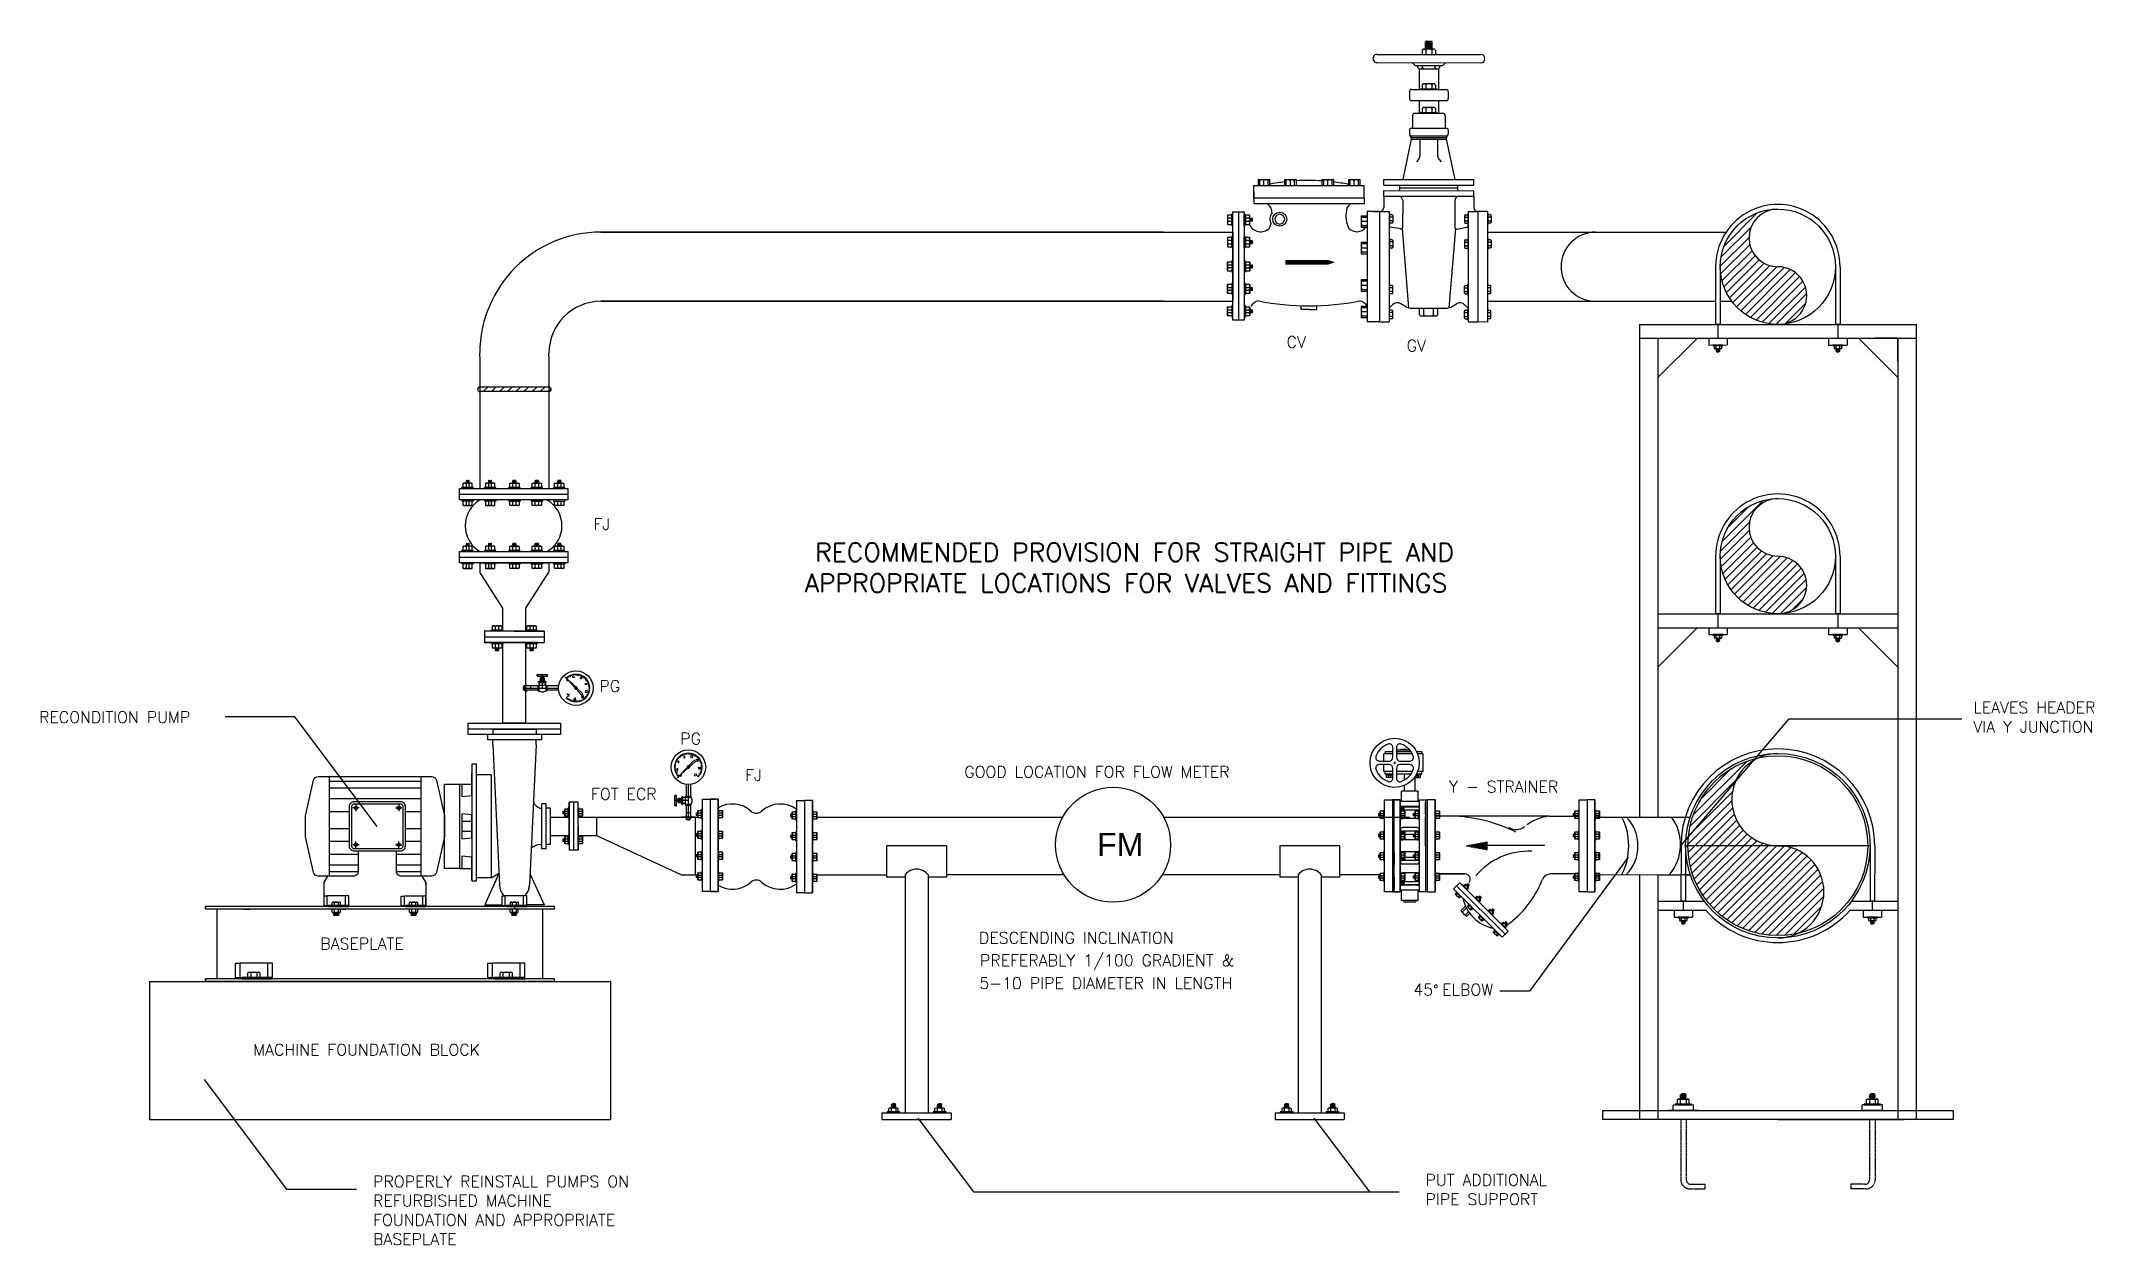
# Model space of a CAD drawing. Header units: inches. Extents: x 51172 to 63334, y -27893 to -10796.
# Drawn here: x 58882 to 63334, y -16870 to -14259 of the extents above; entities that cross this region are included whole.
import ezdxf
from ezdxf.enums import TextEntityAlignment as Align

# ---------------------------------------------------------------- set-up
doc = ezdxf.new("R2010")
doc.units = ezdxf.units.IN
doc.header["$MEASUREMENT"] = 0
doc.linetypes.add('CENTERX2', pattern=[4, 2.5, -0.5, 0.5, -0.5])
doc.layers.add('M-HVAC-PIPE-TEXT', color=2, linetype='Continuous', lineweight=25)
doc.layers.add('OUTSIDE', color=253, linetype='Continuous')
doc.styles.add('RomanS', font='romans.shx', dxfattribs={"width": 0.8})
doc.styles.add('SIMS', font='simplex.shx')
doc.styles.get("Standard").update_dxf_attribs({"font": 'arial.ttf'})
doc.dimstyles.get("Standard").update_dxf_attribs({"dimtxt": 0.18, "dimasz": 0.18, "dimexe": 0.18, "dimexo": 0.0625, "dimgap": 0.09, "dimtad": 0, "dimtih": 1, "dimtoh": 1, "dimdec": 4, "dimzin": 0, "dimdsep": 46, "dimtxsty": 'Standard', "dimcen": 0.09, "dimadec": 0, "dimazin": 0, "dimtfac": 1, "dimtdec": 4, "dimtofl": 0, "dimtmove": 0, "dimatfit": 3, "dimfxl": 1, "dimtolj": 1, "dimtzin": 0, "dimarcsym": 0})

msp = doc.modelspace()

# ---------------------------------------------------------------- texts
at = {"color": 5, "style": 'RomanS', "width": 0.7}
for s, rotation, p in [('0', 270, (60024.5, -15645.5)), ('3', 270, (60036.9, -15638)), ('6', 270, (60053.9, -15640.5)), ('9', 270, (60064.2, -15653.3)), ('12', 270, (60064.8, -15669.1)), ('21', 270, (60025.7, -15677.5)), ('18', 270, (60040.1, -15685.4)), ('15', 270, (60056.9, -15680.5)), ('3', 360, (60262.2, -15838.8)), ('6', 360, (60264.7, -15821.8)), ('0', 360, (60269.8, -15851.2)), ('9', 360, (60277.5, -15811.5)), ('12', 360, (60293.3, -15810.9)), ('21', 360, (60301.8, -15850)), ('15', 360, (60304.7, -15818.8)), ('18', 360, (60309.6, -15835.6))]:
    msp.add_text(s, height=4.51, rotation=rotation, dxfattribs=at).set_placement(p, align=Align.MIDDLE)
at = {"color": 3}
msp.add_text('FM', height=50, dxfattribs=at).set_placement((61172.3, -16026.2))
at = {"layer": 'M-HVAC-PIPE-TEXT', "color": 3, "style": 'SIMS'}
for s, p in [('GOOD LOCATION FOR FLOW METER', (60884.5, -15856.2)), ('DESCENDING INCLINATION', (60916.5, -16216.2)), ('PREFERABLY 1/100 GRADIENT &', (60918.6, -16265.2)), ('5-10 PIPE DIAMETER IN LENGTH', (60917.3, -16314.6))]:
    msp.add_text(s, height=25, dxfattribs=at).set_placement(p)
at = {"layer": 'M-HVAC-PIPE-TEXT', "color": 3, "attachment_point": 1, "style": 'SIMS'}
for s, insert, char_height, width in [('\\A1;CV', (61583.5, -14898.9, -422.2), 25, 646.033), ('\\A1;GV', (61843.8, -14906.8, -422.2), 25, 646.033), ('\\A1;FJ', (60080.2, -15293.9, -422.2), 25, 249.05), ('\\A1;\\pi28.84482;RECOMMENDED PROVISION FOR STRAIGHT PIPE AND \\P\\pi5.98767;APPROPRIATE LOCATIONS FOR VALVES AND FITTINGS ', (60532.3, -15347.5, -422.2), 40, 1638.642), ('\\A1;PG', (60093.3, -15645.3, -422.2), 25, 249.05), ('\\A1;\\pi284.12836;RECONDITION PUMP', (58593.9, -15712.7, -422.2), 25, 646.033), ('\\A1;LEAVES HEADER\\PVIA Y JUNCTION', (63073, -15691.8, -422.2), 25, 363.999), ('\\A1;PG', (60268.5, -15759.1, -422.2), 25, 249.05), ('\\A1;FJ', (60409.1, -15838.5, -422.2), 25, 249.05), ('\\A1;FOT ECR', (60075, -15879.4, -422.2), 25, 249.05), ('\\A1;Y - STRAINER ', (61935.9, -15863.5, -422.2), 25, 646.033), ('\\A1;45{\\A0;\\H0.91667x;°\\fCalibri|b0|i0|c0|p34;\\C0; }ELBOW', (61858.4, -16303.8, -422.2), 25, 281.709), ('\\A1;PROPERLY REINSTALL PUMPS ON REFURBISHED MACHINE \\PFOUNDATION AND APPROPRIATE BASEPLATE', (59602.4, -16719.8, -422.2), 25, 646.033), ('\\A1;PUT ADDITIONAL\\PPIPE SUPPORT', (61884.7, -16716.5, -422.2), 25, 646.033)]:
    msp.add_mtext(s, dxfattribs=dict(at, insert=insert, char_height=char_height, width=width))
at = {"layer": 'M-HVAC-PIPE-TEXT', "color": 3, "char_height": 25, "attachment_point": 1, "style": 'SIMS'}
for s, width, insert in [('BASEPLATE', 258.507, (59488, -16204)), ('MACHINE FOUNDATION BLOCK', 606.758, (59342.5, -16434))]:
    msp.add_mtext_dynamic_manual_height_columns(s, width=width, gutter_width=1, heights=[0], dxfattribs=dict(at, insert=insert))

# ---------------------------------------------------------------- hatches: boundary and pattern name
h = msp.add_hatch()
h.set_pattern_fill('ANSI31', color=256, scale=100)
h.set_pattern_definition([(45, (-37071.097, -21163.08), (-8.8388348, 8.8388348), [])])
h.paths.add_polyline_path([(62692.2, -16194.1, 0.797755), (62648.8, -16003.9, -0.797722), (62605.5, -15813.8, 0.350006), (62453.9, -16003.9, 0.481449)])
h.paths.add_polyline_path([(62648.9, -15251, 0.414214), (62523.9, -15376, 0.414214), (62648.9, -15501, 1), (62648.9, -15376, -1)])
h.paths.add_polyline_path([(62648.9, -14873.1, 1), (62648.9, -14748.1, -1), (62648.9, -14623.1, 0.414214), (62523.9, -14748.1, 0.414214)])
h = msp.add_hatch()
h.set_pattern_fill('DOTS', color=5, scale=24.417891, angle=180, style=0)
h.set_pattern_definition([(360, (36030.9349, 2427.9772), (0.76305911, -1.526118215), [0, -1.526118215])])
h.paths.add_polyline_path([(62018.3, -15995.8), (61972.8, -16004.1), (62018.3, -16012.5)])

# ---------------------------------------------------------------- linework, layer by layer
at = {"color": 5, "linetype": 'Continuous'}
for p, q in [((61779.6, -14287.5), (62004.6, -14287.7)), ((61880.2, -14276.4), (61877.8, -14278.8)), ((61877.8, -14278.8), (61877.8, -14287.6)), ((61904, -14276.4), (61880.2, -14276.4)), ((61885.7, -14278.8), (61883.3, -14276.4)), ((61884.7, -14276.4), (61884.8, -14260.5)), ((61886.6, -14258.7), (61884.8, -14260.5)), ((61885.4, -14260.6), (61898.9, -14262.5)), ((61885.4, -14262.4), (61898.9, -14264.2)), ((61885.4, -14264.2), (61898.9, -14266)), ((61885.4, -14266), (61898.9, -14267.8)), ((61885.4, -14267.7), (61898.9, -14269.6)), ((61885.4, -14269.5), (61898.9, -14271.4)), ((61885.4, -14271.3), (61898.9, -14273.2)), ((61885.4, -14273.1), (61898.9, -14275)), ((61885.4, -14274.9), (61896, -14276.4)), ((61885.7, -14278.8), (61885.6, -14287.6)), ((61885.7, -14278.8), (61888, -14276.4)), ((61898.9, -14260.4), (61886.6, -14258.7)), ((61886.6, -14258.7), (61897.7, -14258.7)), ((61898.6, -14278.8), (61896.2, -14276.4)), ((61897.7, -14258.7), (61899.5, -14260.5)), ((61898.6, -14278.8), (61901, -14276.4)), ((61898.6, -14278.8), (61898.6, -14287.6)), ((61899.5, -14276.4), (61899.5, -14260.5)), ((61906.4, -14278.8), (61904, -14276.4)), ((61906.4, -14278.8), (61906.4, -14287.6)), ((61779.6, -14305.5), (62004.6, -14305.7)), ((61855.7, -14305.5), (61862.1, -14312)), ((61862.1, -14312), (61922.1, -14312)), ((61868.3, -14315.8), (61868.3, -14312)), ((61871.3, -14318.8), (61868.3, -14315.8)), ((61871.3, -14318.8), (61912.8, -14318.8)), ((61871.3, -14318.8), (61871.3, -14363.8)), ((61878.2, -14315.8), (61875.2, -14318.8)), ((61878.2, -14315.8), (61878.2, -14312)), ((61878.2, -14315.8), (61881.2, -14318.8)), ((61906, -14315.8), (61903, -14318.8)), ((61906, -14315.8), (61906, -14312)), ((61906, -14315.8), (61909, -14318.8)), ((61912.8, -14318.8), (61915.8, -14315.8)), ((61912.8, -14318.8), (61912.8, -14363.8)), ((61915.8, -14315.8), (61915.8, -14312)), ((61928.5, -14305.6), (61922.1, -14312)), ((61849.9, -14367.9), (61849.9, -14383.5)), ((61854.1, -14363.7), (61930, -14363.8)), ((61910.2, -14362.9), (61873.8, -14362.8)), ((61873.8, -14362.8), (61873.8, -14363.8)), ((61880.2, -14351.6), (61877.8, -14354)), ((61877.8, -14354), (61877.8, -14362.8)), ((61904, -14351.7), (61880.2, -14351.6)), ((61885.6, -14354), (61883.2, -14351.6)), ((61885.6, -14354), (61888, -14351.6)), ((61885.6, -14354), (61885.6, -14362.8)), ((61898.5, -14354), (61896.1, -14351.7)), ((61898.5, -14354), (61900.9, -14351.7)), ((61898.5, -14354), (61898.5, -14362.9)), ((61906.3, -14354), (61904, -14351.7)), ((61906.3, -14354), (61906.3, -14362.9)), ((61910.2, -14362.9), (61910.2, -14363.8)), ((61934.1, -14368), (61934.1, -14383.6)), ((61854.1, -14387.7), (61929.9, -14387.8)), ((61856.6, -14420.9), (61856.6, -14446.1)), ((61862.6, -14415), (61921.4, -14415)), ((61871.3, -14387.7), (61871.2, -14415)), ((61910.2, -14414.1), (61873.8, -14414)), ((61873.8, -14414), (61873.8, -14415)), ((61880.1, -14402.8), (61877.7, -14405.2)), ((61877.7, -14405.2), (61877.7, -14414)), ((61903.9, -14402.9), (61880.1, -14402.8)), ((61885.5, -14405.2), (61883.2, -14402.8)), ((61885.5, -14405.2), (61887.9, -14402.9)), ((61885.5, -14405.2), (61885.5, -14414.1)), ((61898.5, -14405.2), (61896.1, -14402.9)), ((61898.5, -14405.2), (61900.9, -14402.9)), ((61898.5, -14405.2), (61898.5, -14414.1)), ((61906.3, -14405.3), (61903.9, -14402.9)), ((61906.3, -14405.3), (61906.3, -14414.1)), ((61910.2, -14414.1), (61910.2, -14415)), ((61912.8, -14387.7), (61912.8, -14415)), ((61927.4, -14421), (61927.4, -14446.2)), ((61849.9, -14452), (61849.9, -14460)), ((61853.8, -14467.8), (61930.1, -14467.8)), ((61854, -14464.2), (61929.9, -14464.3)), ((61854.1, -14447.8), (61929.9, -14447.9)), ((61934.1, -14452.1), (61934.1, -14460.1)), ((61854, -14471.3), (61835.3, -14559.2)), ((61854, -14471.3), (61929.9, -14471.4)), ((61872.8, -14471.3), (61872.7, -14507.4)), ((61911.1, -14471.4), (61911.1, -14507.5)), ((61929.9, -14471.4), (61948.4, -14559.3)), ((61869.6, -14515.5), (61864.9, -14520.7)), ((61914.2, -14515.6), (61918.9, -14520.7)), ((61794.3, -14559.2), (61989.4, -14559.3)), ((61794.3, -14571.1), (61794.3, -14559.2)), ((61794.3, -14571.1), (61989.4, -14571.3)), ((61794.3, -14583.1), (61989.4, -14583.3)), ((61794.3, -14595.1), (61794.3, -14583.1)), ((61794.3, -14595.1), (61989.4, -14595.2)), ((61794.3, -14595.1), (61794.3, -14619.7)), ((61829.5, -14577.1), (61954.2, -14577.3)), ((61989.4, -14571.3), (61989.4, -14559.3)), ((61989.4, -14595.2), (61989.4, -14583.3)), ((61989.4, -14595.2), (61989.4, -14619.9)), ((61456, -14636.2), (61455.2, -14637)), ((61455.2, -14637), (61455.2, -14655.5)), ((61464.1, -14636.2), (61456, -14636.2)), ((61464.9, -14642.9), (61456.8, -14642.9)), ((61464.1, -14636.2), (61464.9, -14637)), ((61464.9, -14658.6), (61464.9, -14634)), ((61467.1, -14634), (61464.9, -14634)), ((61467.1, -14658.6), (61467.1, -14634)), ((61479.4, -14628.9), (61479.4, -14863.7)), ((61491.7, -14658.6), (61491.7, -14634)), ((61491.7, -14634), (61494, -14634)), ((61494, -14658.6), (61494, -14634)), ((61494.8, -14636.2), (61494, -14637)), ((61494, -14637), (61494, -14655.5)), ((61502.8, -14636.2), (61494.8, -14636.2)), ((61502, -14642.9), (61495.6, -14642.9)), ((61502.8, -14636.2), (61503.7, -14637)), ((61503.7, -14655.5), (61503.7, -14637)), ((61503.7, -14642.9), (61508.5, -14642.9)), ((61509.3, -14648.8), (61509.3, -14643.7)), ((61785.3, -14628.4), (61785.1, -14867.8)), ((61785.3, -14628.4), (61785.1, -14867.8)), ((61785.3, -14628.4), (61806.1, -14628.5)), ((61806.1, -14628.5), (61805.9, -14867.9)), ((61806.7, -14632.9), (61806.1, -14632.9)), ((61806.7, -14632.9), (61806.7, -14656.3)), ((61812.4, -14635.5), (61806.7, -14635.5)), ((61812.4, -14640.5), (61806.7, -14640.5)), ((61812.3, -14648.8), (61813.9, -14647.2)), ((61812.4, -14635.5), (61813.9, -14637)), ((61812.4, -14640.5), (61813.9, -14638.9)), ((61812.4, -14640.5), (61813.9, -14642)), ((61813.9, -14637), (61813.9, -14652.2)), ((61835.3, -14604.1), (61835.2, -14662.4)), ((61948.4, -14604.2), (61948.3, -14662.5)), ((61971.2, -14635.6), (61969.7, -14637.1)), ((61969.7, -14637.1), (61969.7, -14652.4)), ((61971.2, -14640.6), (61969.7, -14639.1)), ((61971.2, -14640.6), (61969.7, -14642.1)), ((61971.2, -14635.6), (61976.9, -14635.6)), ((61971.2, -14640.6), (61976.9, -14640.6)), ((61976.9, -14633.1), (61977.5, -14633.1)), ((61976.9, -14633.1), (61976.9, -14656.4)), ((61977.5, -14628.6), (61977.3, -14868)), ((61977.5, -14628.6), (61998.3, -14628.6)), ((61998.3, -14628.6), (61998.1, -14868)), ((61998.3, -14628.6), (61998.1, -14868)), ((62019.2, -14628.7), (61998.3, -14628.6)), ((62019.2, -14628.7), (62018.9, -14868.1)), ((62019.8, -14633.1), (62019.2, -14633.1)), ((62019.8, -14633.1), (62019.7, -14656.5)), ((62025.4, -14635.7), (62019.8, -14635.6)), ((62025.4, -14640.7), (62019.8, -14640.7)), ((62025.4, -14635.7), (62026.9, -14637.2)), ((62025.4, -14640.7), (62026.9, -14639.1)), ((62025.4, -14640.7), (62026.9, -14642.2)), ((62026.9, -14637.2), (62026.9, -14652.4)), ((61455.2, -14655.5), (61456, -14656.3)), ((61456, -14684.8), (61455.2, -14685.6)), ((61455.2, -14685.6), (61455.2, -14704.2)), ((61456, -14656.3), (61464.1, -14656.3)), ((61464.1, -14684.8), (61456, -14684.8)), ((61456.8, -14649.6), (61464.9, -14649.6)), ((61464.9, -14691.6), (61456.8, -14691.6)), ((61464.1, -14656.3), (61464.9, -14655.5)), ((61464.1, -14684.8), (61464.9, -14685.6)), ((61467.1, -14658.6), (61464.9, -14658.6)), ((61467.1, -14682.6), (61464.9, -14682.6)), ((61464.9, -14707.2), (61464.9, -14682.6)), ((61467.1, -14707.2), (61467.1, -14682.6)), ((61491.7, -14658.6), (61494, -14658.6)), ((61491.7, -14682.6), (61494, -14682.6)), ((61491.7, -14707.2), (61491.7, -14682.6)), ((61494, -14655.5), (61494.8, -14656.3)), ((61494, -14707.2), (61494, -14682.6)), ((61494.8, -14684.8), (61494, -14685.6)), ((61494, -14685.6), (61494, -14704.2)), ((61494.8, -14656.3), (61502.8, -14656.3)), ((61502.8, -14684.8), (61494.8, -14684.8)), ((61495.6, -14649.6), (61502, -14649.6)), ((61502, -14691.6), (61495.6, -14691.6)), ((61502.8, -14656.3), (61503.7, -14655.5)), ((61502.8, -14684.8), (61503.7, -14685.6)), ((61508.5, -14649.6), (61503.7, -14649.6)), ((61503.7, -14704.2), (61503.7, -14685.6)), ((61503.7, -14691.6), (61508.5, -14691.6)), ((61806.7, -14656.3), (61806.1, -14656.3)), ((61806.7, -14686.9), (61806.1, -14686.9)), ((61806.7, -14686.9), (61806.6, -14710.3)), ((61812.3, -14648.8), (61806.7, -14648.8)), ((61812.3, -14653.8), (61806.7, -14653.8)), ((61812.3, -14689.5), (61806.7, -14689.5)), ((61831, -14666.3), (61809.2, -14662.2)), ((61812.3, -14648.8), (61813.9, -14650.3)), ((61813.9, -14652.2), (61812.3, -14653.8)), ((61812.3, -14689.5), (61813.8, -14691)), ((61813.8, -14691), (61813.8, -14706.3)), ((61833.9, -14665.3), (61848, -14837.1)), ((61949.6, -14665.4), (61935.2, -14837.2)), ((61952.6, -14666.4), (61974.4, -14662.4)), ((61971.2, -14648.9), (61969.7, -14647.4)), ((61971.2, -14648.9), (61969.7, -14650.4)), ((61969.7, -14652.4), (61971.2, -14653.9)), ((61971.2, -14689.6), (61969.7, -14691.1)), ((61969.7, -14691.1), (61969.7, -14706.4)), ((61971.2, -14648.9), (61976.9, -14648.9)), ((61971.2, -14653.9), (61976.9, -14653.9)), ((61971.2, -14689.6), (61976.8, -14689.6)), ((61976.8, -14687.1), (61976.8, -14710.4)), ((61976.8, -14687.1), (61977.4, -14687.1)), ((61976.9, -14656.4), (61977.5, -14656.4)), ((62019.7, -14656.5), (62019.1, -14656.5)), ((62019.7, -14687.1), (62019.1, -14687.1)), ((62025.4, -14649), (62019.7, -14649)), ((62025.4, -14654), (62019.7, -14654)), ((62019.7, -14687.1), (62019.7, -14710.5)), ((62025.4, -14689.7), (62019.7, -14689.7)), ((62025.4, -14649), (62026.9, -14647.4)), ((62025.4, -14649), (62026.9, -14650.5)), ((62026.9, -14652.4), (62025.4, -14654)), ((62025.4, -14689.7), (62026.9, -14691.2)), ((62026.9, -14691.2), (62026.9, -14706.4)), ((61455.2, -14704.2), (61456, -14705)), ((61456, -14705), (61464.1, -14705)), ((61456.8, -14698.3), (61464.9, -14698.3)), ((61464.1, -14705), (61464.9, -14704.2)), ((61467.1, -14707.2), (61464.9, -14707.2)), ((61464.9, -14735.3), (61464.9, -14759.9)), ((61467.1, -14735.3), (61464.9, -14735.3)), ((61467.1, -14735.3), (61467.1, -14759.9)), ((61491.7, -14707.2), (61494, -14707.2)), ((61491.7, -14735.3), (61491.7, -14759.9)), ((61491.7, -14735.3), (61494, -14735.3)), ((61494, -14704.2), (61494.8, -14705)), ((61494, -14735.3), (61494, -14759.9)), ((61494.8, -14705), (61502.8, -14705)), ((61495.6, -14698.3), (61502, -14698.3)), ((61502.8, -14705), (61503.7, -14704.2)), ((61508.5, -14698.3), (61503.7, -14698.3)), ((61509.3, -14697.5), (61509.3, -14692.4)), ((61806.6, -14710.3), (61806, -14710.3)), ((61812.3, -14694.5), (61806.6, -14694.5)), ((61812.3, -14702.8), (61806.6, -14702.8)), ((61812.3, -14707.8), (61806.6, -14707.8)), ((61812.3, -14694.5), (61813.8, -14692.9)), ((61812.3, -14694.5), (61813.8, -14696)), ((61812.3, -14702.8), (61813.8, -14701.2)), ((61812.3, -14702.8), (61813.8, -14704.3)), ((61813.8, -14706.3), (61812.3, -14707.8)), ((61971.2, -14694.6), (61969.7, -14693.1)), ((61971.2, -14694.6), (61969.7, -14696.1)), ((61971.2, -14702.9), (61969.7, -14701.4)), ((61971.2, -14702.9), (61969.7, -14704.4)), ((61969.7, -14706.4), (61971.2, -14707.9)), ((61971.2, -14694.6), (61976.8, -14694.6)), ((61971.2, -14702.9), (61976.8, -14702.9)), ((61971.2, -14707.9), (61976.8, -14707.9)), ((61976.8, -14710.4), (61977.4, -14710.4)), ((62019.7, -14710.5), (62019.1, -14710.5)), ((62025.4, -14694.7), (62019.7, -14694.7)), ((62025.4, -14703), (62019.7, -14703)), ((62025.3, -14708), (62019.7, -14708)), ((62026.9, -14706.4), (62025.3, -14708)), ((62025.4, -14694.7), (62026.9, -14693.1)), ((62025.4, -14694.7), (62026.9, -14696.2)), ((62025.4, -14703), (62026.9, -14701.4)), ((62025.4, -14703), (62026.9, -14704.5)), ((61455.2, -14738.3), (61456, -14737.5)), ((61455.2, -14756.9), (61455.2, -14738.3)), ((61456, -14757.7), (61455.2, -14756.9)), ((61456, -14737.5), (61464.1, -14737.5)), ((61464.1, -14757.7), (61456, -14757.7)), ((61456.8, -14744.2), (61464.9, -14744.2)), ((61464.9, -14750.9), (61456.8, -14750.9)), ((61464.1, -14737.5), (61464.9, -14738.3)), ((61464.1, -14757.7), (61464.9, -14756.9)), ((61467.1, -14759.9), (61464.9, -14759.9)), ((61491.7, -14759.9), (61494, -14759.9)), ((61494, -14738.3), (61494.8, -14737.5)), ((61494, -14756.9), (61494, -14738.3)), ((61494.8, -14757.7), (61494, -14756.9)), ((61494.8, -14737.5), (61502.8, -14737.5)), ((61502.8, -14757.7), (61494.8, -14757.7)), ((61495.6, -14744.2), (61502, -14744.2)), ((61502, -14751), (61495.6, -14751)), ((61502.8, -14737.5), (61503.7, -14738.3)), ((61502.8, -14757.7), (61503.7, -14756.9)), ((61503.7, -14738.3), (61503.7, -14756.9)), ((61503.7, -14744.2), (61508.5, -14744.2)), ((61508.5, -14751), (61503.7, -14751)), ((61509.3, -14750.1), (61509.3, -14745)), ((61455.2, -14787), (61456, -14786.2)), ((61455.2, -14805.5), (61455.2, -14787)), ((61456, -14806.3), (61455.2, -14805.5)), ((61456, -14786.2), (61464.1, -14786.2)), ((61464.1, -14806.3), (61456, -14806.3)), ((61456.8, -14792.9), (61464.9, -14792.9)), ((61464.9, -14799.6), (61456.8, -14799.6)), ((61464.1, -14786.2), (61464.9, -14787)), ((61464.1, -14806.3), (61464.9, -14805.5)), ((61467.1, -14784), (61464.9, -14784)), ((61464.9, -14784), (61464.9, -14808.6)), ((61467.1, -14808.6), (61464.9, -14808.6)), ((61467.1, -14784), (61467.1, -14808.6)), ((61491.7, -14784), (61494, -14784)), ((61491.7, -14784), (61491.7, -14808.6)), ((61491.7, -14808.6), (61494, -14808.6)), ((61494, -14784), (61494, -14808.6)), ((61494, -14787), (61494.8, -14786.2)), ((61494, -14805.5), (61494, -14787)), ((61494.8, -14806.3), (61494, -14805.5)), ((61494.8, -14786.2), (61502.8, -14786.2)), ((61502.8, -14806.3), (61494.8, -14806.3)), ((61495.6, -14792.9), (61502, -14792.9)), ((61502, -14799.6), (61495.6, -14799.6)), ((61502.8, -14786.2), (61503.7, -14787)), ((61502.8, -14806.3), (61503.7, -14805.5)), ((61503.7, -14787), (61503.7, -14805.5)), ((61503.7, -14792.9), (61508.5, -14792.9)), ((61508.5, -14799.6), (61503.7, -14799.6)), ((61509.3, -14798.8), (61509.3, -14793.7)), ((61806.5, -14809.4), (61805.9, -14809.4)), ((61806.6, -14786), (61806, -14786)), ((61806.5, -14809.4), (61806.6, -14786)), ((61812.2, -14801.9), (61806.5, -14801.9)), ((61812.2, -14806.9), (61806.5, -14806.9)), ((61812.2, -14788.6), (61806.6, -14788.6)), ((61812.2, -14793.6), (61806.6, -14793.6)), ((61813.7, -14790.1), (61812.2, -14788.6)), ((61812.2, -14793.6), (61813.7, -14792)), ((61812.2, -14793.6), (61813.7, -14795.1)), ((61812.2, -14801.9), (61813.7, -14800.3)), ((61812.2, -14801.9), (61813.7, -14803.4)), ((61812.2, -14806.9), (61813.7, -14805.4)), ((61813.7, -14805.4), (61813.7, -14790.1)), ((61969.6, -14790.2), (61971.1, -14788.7)), ((61969.6, -14805.5), (61969.6, -14790.2)), ((61971.1, -14793.7), (61969.6, -14792.2)), ((61971.1, -14793.7), (61969.6, -14795.2)), ((61971.1, -14802), (61969.6, -14800.5)), ((61971.1, -14802), (61969.6, -14803.5)), ((61971.1, -14807), (61969.6, -14805.5)), ((61971.1, -14788.7), (61976.8, -14788.7)), ((61971.1, -14793.7), (61976.8, -14793.7)), ((61971.1, -14802), (61976.7, -14802)), ((61971.1, -14807), (61976.7, -14807)), ((61976.7, -14809.5), (61976.8, -14786.2)), ((61976.7, -14809.5), (61977.3, -14809.5)), ((61976.8, -14786.2), (61977.4, -14786.2)), ((62019.6, -14786.2), (62019, -14786.2)), ((62019.6, -14809.6), (62019, -14809.6)), ((62019.6, -14809.6), (62019.6, -14786.2)), ((62025.3, -14788.8), (62019.6, -14788.8)), ((62025.3, -14793.8), (62019.6, -14793.8)), ((62025.3, -14802.1), (62019.6, -14802.1)), ((62025.3, -14807.1), (62019.6, -14807.1)), ((62026.8, -14790.3), (62025.3, -14788.8)), ((62025.3, -14793.8), (62026.8, -14792.2)), ((62025.3, -14793.8), (62026.8, -14795.3)), ((62025.3, -14802.1), (62026.8, -14800.5)), ((62025.3, -14802.1), (62026.8, -14803.6)), ((62025.3, -14807.1), (62026.8, -14805.5)), ((62026.8, -14805.5), (62026.8, -14790.3)), ((61455.2, -14835.6), (61456, -14834.8)), ((61455.2, -14854.2), (61455.2, -14835.6)), ((61456, -14855), (61455.2, -14854.2)), ((61456, -14834.8), (61464.1, -14834.8)), ((61464.1, -14855), (61456, -14855)), ((61456.8, -14841.6), (61464.9, -14841.6)), ((61464.9, -14848.3), (61456.8, -14848.3)), ((61464.1, -14834.8), (61464.9, -14835.6)), ((61464.1, -14855), (61464.9, -14854.2)), ((61467.1, -14832.6), (61464.9, -14832.6)), ((61464.9, -14832.6), (61464.9, -14857.2)), ((61467.1, -14857.2), (61464.9, -14857.2)), ((61491.7, -14857.2), (61494, -14857.2)), ((61494, -14832.6), (61494, -14857.2)), ((61494, -14835.6), (61494.8, -14834.8)), ((61494, -14854.2), (61494, -14835.6)), ((61494.8, -14855), (61494, -14854.2)), ((61494.8, -14834.8), (61502.8, -14834.8)), ((61502.8, -14855), (61494.8, -14855)), ((61495.6, -14841.6), (61502, -14841.6)), ((61502, -14848.3), (61495.6, -14848.3)), ((61502.8, -14834.8), (61503.7, -14835.6)), ((61502.8, -14855), (61503.7, -14854.2)), ((61503.7, -14835.6), (61503.7, -14854.2)), ((61503.7, -14841.6), (61508.5, -14841.6)), ((61508.5, -14848.3), (61503.7, -14848.3)), ((61509.3, -14847.5), (61509.3, -14842.4)), ((61785.1, -14867.8), (61805.9, -14867.9)), ((61813, -14831.1), (61805.9, -14837.9)), ((61806.5, -14840.1), (61805.9, -14840.1)), ((61806.5, -14863.4), (61805.9, -14863.4)), ((61806.5, -14863.4), (61806.5, -14840.1)), ((61812.2, -14842.6), (61806.5, -14842.6)), ((61812.2, -14847.6), (61806.5, -14847.6)), ((61812.2, -14855.9), (61806.5, -14855.9)), ((61812.2, -14860.9), (61806.5, -14860.9)), ((61813.7, -14844.1), (61812.2, -14842.6)), ((61812.2, -14847.6), (61813.7, -14846.1)), ((61812.2, -14847.6), (61813.7, -14849.1)), ((61812.2, -14855.9), (61813.7, -14854.3)), ((61812.2, -14855.9), (61813.7, -14857.4)), ((61812.2, -14860.9), (61813.7, -14859.4)), ((61813.7, -14859.4), (61813.7, -14844.1)), ((61843.9, -14835.5), (61831.6, -14828.4)), ((61853.8, -14838), (61929.4, -14838)), ((61871.4, -14852.2), (61871.4, -14838)), ((61871.4, -14852.2), (61874.4, -14855.2)), ((61908.8, -14855.2), (61874.4, -14855.2)), ((61881.2, -14852.2), (61878.3, -14855.2)), ((61881.2, -14852.2), (61881.3, -14838)), ((61881.2, -14852.2), (61884.2, -14855.2)), ((61902, -14852.3), (61899, -14855.2)), ((61902, -14852.3), (61902, -14838)), ((61902, -14852.3), (61904.9, -14855.2)), ((61911.8, -14852.3), (61908.8, -14855.2)), ((61911.8, -14852.3), (61911.8, -14838)), ((61939.4, -14835.6), (61951.7, -14828.6)), ((61969.5, -14844.2), (61971.1, -14842.7)), ((61969.5, -14859.5), (61969.5, -14844.2)), ((61971, -14847.7), (61969.5, -14846.2)), ((61971, -14847.7), (61969.5, -14849.2)), ((61971, -14856), (61969.5, -14854.5)), ((61971, -14856), (61969.5, -14857.5)), ((61971, -14861), (61969.5, -14859.5)), ((61970.2, -14831.2), (61977.3, -14838.1)), ((61971, -14847.7), (61976.7, -14847.7)), ((61971, -14856), (61976.7, -14856)), ((61971, -14861), (61976.7, -14861)), ((61971.1, -14842.7), (61976.7, -14842.7)), ((61976.7, -14840.2), (61977.3, -14840.2)), ((61976.7, -14863.5), (61976.7, -14840.2)), ((61976.7, -14863.5), (61977.3, -14863.5)), ((61977.3, -14868), (61998.1, -14868)), ((62018.9, -14868.1), (61998.1, -14868)), ((62019.6, -14840.2), (62019, -14840.2)), ((62019.6, -14863.6), (62019, -14863.6)), ((62019.6, -14863.6), (62019.6, -14840.2)), ((62025.2, -14842.8), (62019.6, -14842.8)), ((62025.2, -14847.8), (62019.6, -14847.8)), ((62025.2, -14856.1), (62019.6, -14856.1)), ((62025.2, -14861.1), (62019.6, -14861.1)), ((62026.7, -14844.3), (62025.2, -14842.8)), ((62025.2, -14847.8), (62026.7, -14846.2)), ((62025.2, -14847.8), (62026.7, -14849.3)), ((62025.2, -14856.1), (62026.7, -14854.5)), ((62025.2, -14856.1), (62026.7, -14857.6)), ((62025.2, -14861.1), (62026.7, -14859.5)), ((62026.7, -14859.5), (62026.7, -14844.3)), ((59828.9, -15013.7), (59833.5, -15009.2)), ((59841.2, -15019.1), (59851.2, -15009.1)), ((59858.9, -15019.1), (59868.9, -15009.1)), ((59876.6, -15019.1), (59886.6, -15009.1)), ((59894.2, -15019.1), (59904.2, -15009.1)), ((59911.9, -15019.1), (59921.9, -15009.1)), ((59929.6, -15019.1), (59939.6, -15009.1)), ((59947.3, -15019.1), (59957.3, -15009.1)), ((59964.9, -15019.1), (59974.9, -15009.1)), ((59982.6, -15019.1), (59988.8, -15013)), ((59797.4, -15218.4), (59798.2, -15217.5)), ((59797.4, -15218.4), (59797.4, -15226.4)), ((59816.8, -15217.5), (59798.2, -15217.5)), ((59804.1, -15212.7), (59804.1, -15217.5)), ((59804.1, -15219.2), (59804.1, -15225.6)), ((59804.9, -15211.9), (59810.1, -15211.9)), ((59810.9, -15217.5), (59810.9, -15212.7)), ((59810.9, -15225.6), (59810.9, -15219.2)), ((59817.6, -15218.4), (59816.8, -15217.5)), ((59817.6, -15226.4), (59817.6, -15218.4)), ((59846.1, -15218.4), (59846.9, -15217.5)), ((59846.1, -15218.4), (59846.1, -15226.4)), ((59865.4, -15217.5), (59846.9, -15217.5)), ((59852.8, -15212.7), (59852.8, -15217.5)), ((59852.8, -15219.2), (59852.8, -15225.6)), ((59853.6, -15211.9), (59858.7, -15211.9)), ((59859.5, -15217.5), (59859.5, -15212.7)), ((59859.5, -15225.6), (59859.5, -15219.2)), ((59866.3, -15218.4), (59865.4, -15217.5)), ((59866.3, -15226.4), (59866.3, -15218.4)), ((59898.7, -15218.4), (59899.6, -15217.5)), ((59898.7, -15226.4), (59898.7, -15218.4)), ((59899.6, -15217.5), (59918.1, -15217.5)), ((59905.5, -15217.5), (59905.5, -15212.7)), ((59905.5, -15225.6), (59905.5, -15219.2)), ((59911.4, -15211.9), (59906.3, -15211.9)), ((59912.2, -15212.7), (59912.2, -15217.5)), ((59912.2, -15219.2), (59912.2, -15225.6)), ((59918.9, -15218.4), (59918.1, -15217.5)), ((59918.9, -15218.4), (59918.9, -15226.4)), ((59947.4, -15218.4), (59948.2, -15217.5)), ((59947.4, -15226.4), (59947.4, -15218.4)), ((59948.2, -15217.5), (59966.8, -15217.5)), ((59954.1, -15217.5), (59954.1, -15212.7)), ((59954.1, -15225.6), (59954.1, -15219.2)), ((59960.1, -15211.9), (59954.9, -15211.9)), ((59960.9, -15212.7), (59960.9, -15217.5)), ((59960.9, -15219.2), (59960.9, -15225.6)), ((59967.6, -15218.4), (59966.8, -15217.5)), ((59967.6, -15218.4), (59967.6, -15226.4)), ((59996.1, -15218.4), (59996.9, -15217.5)), ((59996.1, -15226.4), (59996.1, -15218.4)), ((59996.9, -15217.5), (60015.4, -15217.5)), ((60002.8, -15217.5), (60002.8, -15212.7)), ((60002.8, -15225.6), (60002.8, -15219.2)), ((60008.7, -15211.9), (60003.6, -15211.9)), ((60009.5, -15212.7), (60009.5, -15217.5)), ((60009.5, -15219.2), (60009.5, -15225.6)), ((60016.2, -15218.4), (60015.4, -15217.5)), ((60016.2, -15218.4), (60016.2, -15226.4)), ((59790.1, -15241.8), (60024.9, -15241.8)), ((59819.8, -15227.2), (59795.2, -15227.2)), ((59795.2, -15229.5), (59795.2, -15227.2)), ((59819.8, -15229.5), (59795.2, -15229.5)), ((59819.8, -15254.1), (59795.2, -15254.1)), ((59795.2, -15254.1), (59795.2, -15256.3)), ((59819.8, -15256.3), (59795.2, -15256.3)), ((59797.4, -15226.4), (59798.2, -15227.2)), ((59797.4, -15257.1), (59798.2, -15256.3)), ((59797.4, -15257.1), (59797.4, -15265.2)), ((59797.4, -15265.2), (59798.2, -15266)), ((59798.2, -15227.2), (59816.8, -15227.2)), ((59798.2, -15266), (59816.8, -15266)), ((59804.1, -15256.3), (59804.1, -15264.4)), ((59810.9, -15264.4), (59810.9, -15256.3)), ((59816.8, -15227.2), (59817.6, -15226.4)), ((59817.6, -15257.1), (59816.8, -15256.3)), ((59816.8, -15266), (59817.6, -15265.2)), ((59817.6, -15265.2), (59817.6, -15257.1)), ((59819.8, -15229.5), (59819.8, -15227.2)), ((59819.8, -15254.1), (59819.8, -15256.3)), ((59843.9, -15229.5), (59843.9, -15227.2)), ((59868.5, -15227.2), (59843.9, -15227.2)), ((59868.5, -15229.5), (59843.9, -15229.5)), ((59843.9, -15254.1), (59843.9, -15256.3)), ((59868.5, -15254.1), (59843.9, -15254.1)), ((59868.5, -15256.3), (59843.9, -15256.3)), ((59846.1, -15226.4), (59846.9, -15227.2)), ((59846.1, -15257.1), (59846.9, -15256.3)), ((59846.1, -15257.1), (59846.1, -15265.2)), ((59846.1, -15265.2), (59846.9, -15266)), ((59846.9, -15227.2), (59865.4, -15227.2)), ((59846.9, -15266), (59865.4, -15266)), ((59852.8, -15256.3), (59852.8, -15264.4)), ((59859.5, -15264.4), (59859.5, -15256.3)), ((59865.4, -15227.2), (59866.3, -15226.4)), ((59866.2, -15257.1), (59865.4, -15256.3)), ((59865.4, -15266), (59866.2, -15265.2)), ((59866.2, -15265.2), (59866.2, -15257.1)), ((59868.5, -15229.5), (59868.5, -15227.2)), ((59868.5, -15254.1), (59868.5, -15256.3)), ((59896.5, -15227.2), (59921.1, -15227.2)), ((59896.5, -15229.5), (59896.5, -15227.2)), ((59896.5, -15229.5), (59921.1, -15229.5)), ((59896.5, -15254.1), (59921.1, -15254.1)), ((59896.5, -15254.1), (59896.5, -15256.3)), ((59896.5, -15256.3), (59921.1, -15256.3)), ((59899.6, -15227.2), (59898.7, -15226.4)), ((59898.7, -15257.1), (59899.6, -15256.3)), ((59898.7, -15265.2), (59898.7, -15257.1)), ((59899.6, -15266), (59898.7, -15265.2)), ((59918.1, -15227.2), (59899.6, -15227.2)), ((59918.1, -15266), (59899.6, -15266)), ((59905.5, -15264.4), (59905.5, -15256.3)), ((59912.2, -15256.3), (59912.2, -15264.4)), ((59918.9, -15226.4), (59918.1, -15227.2)), ((59918.9, -15257.1), (59918.1, -15256.3)), ((59918.9, -15265.2), (59918.1, -15266)), ((59918.9, -15257.1), (59918.9, -15265.2)), ((59921.1, -15229.5), (59921.1, -15227.2)), ((59921.1, -15254.1), (59921.1, -15256.3)), ((59945.2, -15229.5), (59945.2, -15227.2)), ((59945.2, -15227.2), (59969.8, -15227.2)), ((59945.2, -15229.5), (59969.8, -15229.5)), ((59945.2, -15254.1), (59945.2, -15256.3)), ((59945.2, -15254.1), (59969.8, -15254.1)), ((59945.2, -15256.3), (59969.8, -15256.3)), ((59948.2, -15227.2), (59947.4, -15226.4)), ((59947.4, -15257.1), (59948.2, -15256.3)), ((59947.4, -15265.2), (59947.4, -15257.1)), ((59948.2, -15266), (59947.4, -15265.2)), ((59966.8, -15227.2), (59948.2, -15227.2)), ((59966.8, -15266), (59948.2, -15266)), ((59954.1, -15264.4), (59954.1, -15256.3)), ((59960.9, -15256.3), (59960.9, -15264.4)), ((59967.6, -15226.4), (59966.8, -15227.2)), ((59967.6, -15257.1), (59966.8, -15256.3)), ((59967.6, -15265.2), (59966.8, -15266)), ((59967.6, -15257.1), (59967.6, -15265.2)), ((59969.8, -15229.5), (59969.8, -15227.2)), ((59969.8, -15254.1), (59969.8, -15256.3)), ((59993.9, -15227.2), (60018.5, -15227.2)), ((59993.9, -15254.1), (59993.9, -15256.3)), ((59993.9, -15256.3), (60018.5, -15256.3)), ((59996.9, -15227.2), (59996.1, -15226.4)), ((59996.1, -15257.1), (59996.9, -15256.3)), ((59996.1, -15265.2), (59996.1, -15257.1)), ((59996.9, -15266), (59996.1, -15265.2)), ((60015.4, -15227.2), (59996.9, -15227.2)), ((60015.4, -15266), (59996.9, -15266)), ((60002.8, -15264.4), (60002.8, -15256.3)), ((60009.5, -15256.3), (60009.5, -15264.4)), ((60016.2, -15226.4), (60015.4, -15227.2)), ((60016.2, -15257.1), (60015.4, -15256.3)), ((60016.2, -15265.2), (60015.4, -15266)), ((60016.2, -15257.1), (60016.2, -15265.2)), ((60018.5, -15229.5), (60018.5, -15227.2)), ((60018.5, -15254.1), (60018.5, -15256.3)), ((59797.4, -15354.8), (59798.2, -15354)), ((59797.4, -15354.8), (59797.4, -15362.8)), ((59816.8, -15354), (59798.2, -15354)), ((59804.1, -15349.1), (59804.1, -15354)), ((59804.1, -15355.6), (59804.1, -15362)), ((59804.9, -15348.3), (59810.1, -15348.3)), ((59810.9, -15354), (59810.9, -15349.1)), ((59810.9, -15362), (59810.9, -15355.6)), ((59817.6, -15354.8), (59816.8, -15354)), ((59817.6, -15362.8), (59817.6, -15354.8)), ((59846.1, -15354.8), (59846.9, -15354)), ((59846.1, -15354.8), (59846.1, -15362.8)), ((59865.4, -15354), (59846.9, -15354)), ((59852.8, -15349.1), (59852.8, -15354)), ((59852.8, -15355.6), (59852.8, -15362)), ((59853.6, -15348.3), (59858.7, -15348.3)), ((59859.5, -15354), (59859.5, -15349.1)), ((59859.5, -15362), (59859.5, -15355.6)), ((59866.3, -15354.8), (59865.4, -15354)), ((59866.3, -15362.8), (59866.3, -15354.8)), ((59898.7, -15354.8), (59899.6, -15354)), ((59898.7, -15362.8), (59898.7, -15354.8)), ((59899.6, -15354), (59918.1, -15354)), ((59905.5, -15354), (59905.5, -15349.1)), ((59905.5, -15362), (59905.5, -15355.6)), ((59911.4, -15348.3), (59906.3, -15348.3)), ((59912.2, -15349.1), (59912.2, -15354)), ((59912.2, -15355.6), (59912.2, -15362)), ((59918.9, -15354.8), (59918.1, -15354)), ((59918.9, -15354.8), (59918.9, -15362.8)), ((59947.4, -15354.8), (59948.2, -15354)), ((59947.4, -15362.8), (59947.4, -15354.8)), ((59948.2, -15354), (59966.8, -15354)), ((59954.1, -15354), (59954.1, -15349.1)), ((59954.1, -15362), (59954.1, -15355.6)), ((59960.1, -15348.3), (59954.9, -15348.3)), ((59960.9, -15349.1), (59960.9, -15354)), ((59960.9, -15355.6), (59960.9, -15362)), ((59967.6, -15354.8), (59966.8, -15354)), ((59967.6, -15354.8), (59967.6, -15362.8)), ((59996.1, -15354.8), (59996.9, -15354)), ((59996.1, -15362.8), (59996.1, -15354.8)), ((59996.9, -15354), (60015.4, -15354)), ((60002.8, -15354), (60002.8, -15349.1)), ((60002.8, -15362), (60002.8, -15355.6)), ((60008.7, -15348.3), (60003.6, -15348.3)), ((60009.5, -15349.1), (60009.5, -15354)), ((60009.5, -15355.6), (60009.5, -15362)), ((60016.3, -15354.8), (60015.4, -15354)), ((60016.3, -15354.8), (60016.3, -15362.8)), ((59790.1, -15378.2), (60024.9, -15378.2)), ((59819.8, -15363.6), (59795.2, -15363.6)), ((59795.2, -15365.9), (59795.2, -15363.6)), ((59819.8, -15365.9), (59795.2, -15365.9)), ((59819.8, -15390.5), (59795.2, -15390.5)), ((59795.2, -15390.5), (59795.2, -15392.7)), ((59819.8, -15392.7), (59795.2, -15392.7)), ((59797.4, -15362.8), (59798.2, -15363.6)), ((59797.4, -15393.5), (59798.2, -15392.7)), ((59797.4, -15393.5), (59797.4, -15401.6)), ((59797.4, -15401.6), (59798.2, -15402.4)), ((59798.2, -15363.6), (59816.8, -15363.6)), ((59798.2, -15402.4), (59816.8, -15402.4)), ((59804.1, -15392.7), (59804.1, -15400.8)), ((59810.9, -15400.8), (59810.9, -15392.7)), ((59816.8, -15363.6), (59817.6, -15362.8)), ((59817.6, -15393.5), (59816.8, -15392.7)), ((59816.8, -15402.4), (59817.6, -15401.6)), ((59817.6, -15401.6), (59817.6, -15393.5)), ((59819.8, -15365.9), (59819.8, -15363.6)), ((59819.8, -15390.5), (59819.8, -15392.7)), ((59843.9, -15365.9), (59843.9, -15363.6)), ((59868.5, -15363.6), (59843.9, -15363.6)), ((59868.5, -15365.9), (59843.9, -15365.9)), ((59843.9, -15390.5), (59843.9, -15392.7)), ((59868.5, -15390.5), (59843.9, -15390.5)), ((59868.5, -15392.7), (59843.9, -15392.7)), ((59846.1, -15362.8), (59846.9, -15363.6)), ((59846.1, -15393.5), (59846.9, -15392.7)), ((59846.1, -15393.5), (59846.1, -15401.6)), ((59846.1, -15401.6), (59846.9, -15402.4)), ((59846.9, -15363.6), (59865.4, -15363.6)), ((59846.9, -15402.4), (59865.4, -15402.4)), ((59852.8, -15392.7), (59852.8, -15400.8)), ((59859.5, -15400.8), (59859.5, -15392.7)), ((59865.4, -15363.6), (59866.3, -15362.8)), ((59866.3, -15393.5), (59865.4, -15392.7)), ((59865.4, -15402.4), (59866.3, -15401.6)), ((59866.3, -15401.6), (59866.3, -15393.5)), ((59868.5, -15365.9), (59868.5, -15363.6)), ((59868.5, -15390.5), (59868.5, -15392.7)), ((59896.5, -15363.6), (59921.1, -15363.6)), ((59896.5, -15365.9), (59896.5, -15363.6)), ((59896.5, -15365.9), (59921.1, -15365.9)), ((59896.5, -15390.5), (59921.1, -15390.5)), ((59896.5, -15390.5), (59896.5, -15392.7)), ((59896.5, -15392.7), (59921.1, -15392.7)), ((59899.6, -15363.6), (59898.7, -15362.8)), ((59898.8, -15393.5), (59899.6, -15392.7)), ((59898.8, -15401.6), (59898.8, -15393.5)), ((59899.6, -15402.4), (59898.8, -15401.6)), ((59918.1, -15363.6), (59899.6, -15363.6)), ((59918.1, -15402.4), (59899.6, -15402.4)), ((59905.5, -15400.8), (59905.5, -15392.7)), ((59912.2, -15392.7), (59912.2, -15400.8)), ((59918.9, -15362.8), (59918.1, -15363.6)), ((59918.9, -15393.5), (59918.1, -15392.7)), ((59918.9, -15401.6), (59918.1, -15402.4)), ((59918.9, -15393.5), (59918.9, -15401.6)), ((59921.1, -15365.9), (59921.1, -15363.6)), ((59921.1, -15390.5), (59921.1, -15392.7)), ((59945.2, -15365.9), (59945.2, -15363.6)), ((59945.2, -15363.6), (59969.8, -15363.6)), ((59945.2, -15365.9), (59969.8, -15365.9)), ((59945.2, -15390.5), (59945.2, -15392.7)), ((59945.2, -15390.5), (59969.8, -15390.5)), ((59945.2, -15392.7), (59969.8, -15392.7)), ((59948.2, -15363.6), (59947.4, -15362.8)), ((59947.4, -15393.5), (59948.2, -15392.7)), ((59947.4, -15401.6), (59947.4, -15393.5)), ((59948.2, -15402.4), (59947.4, -15401.6)), ((59966.8, -15363.6), (59948.2, -15363.6)), ((59966.8, -15402.4), (59948.2, -15402.4)), ((59954.1, -15400.8), (59954.1, -15392.7)), ((59960.9, -15392.7), (59960.9, -15400.8)), ((59967.6, -15362.8), (59966.8, -15363.6)), ((59967.6, -15393.5), (59966.8, -15392.7)), ((59967.6, -15401.6), (59966.8, -15402.4)), ((59967.6, -15393.5), (59967.6, -15401.6)), ((59969.8, -15365.9), (59969.8, -15363.6)), ((59969.8, -15390.5), (59969.8, -15392.7)), ((59993.9, -15363.6), (60018.5, -15363.6)), ((59993.9, -15390.5), (59993.9, -15392.7)), ((59993.9, -15392.7), (60018.5, -15392.7)), ((59996.9, -15363.6), (59996.1, -15362.8)), ((59996.1, -15393.5), (59996.9, -15392.7)), ((59996.1, -15401.6), (59996.1, -15393.5)), ((59996.9, -15402.4), (59996.1, -15401.6)), ((60015.4, -15363.6), (59996.9, -15363.6)), ((60015.4, -15402.4), (59996.9, -15402.4)), ((60002.8, -15400.8), (60002.8, -15392.7)), ((60009.5, -15392.7), (60009.5, -15400.8)), ((60016.3, -15362.8), (60015.4, -15363.6)), ((60016.2, -15393.5), (60015.4, -15392.7)), ((60016.2, -15401.6), (60015.4, -15402.4)), ((60016.2, -15393.5), (60016.2, -15401.6)), ((60018.5, -15365.9), (60018.5, -15363.6)), ((60018.5, -15390.5), (60018.5, -15392.7)), ((59883.5, -15536.4), (59858.9, -15536.4)), ((59858.9, -15538.6), (59858.9, -15536.4)), ((59861.2, -15527.5), (59862, -15526.7)), ((59861.2, -15535.6), (59861.2, -15527.5)), ((59861.2, -15535.6), (59862, -15536.4)), ((59862, -15526.7), (59880.5, -15526.7)), ((59867.9, -15536.4), (59867.9, -15528.4)), ((59874.6, -15528.4), (59874.6, -15536.4)), ((59880.5, -15526.7), (59881.3, -15527.5)), ((59881.3, -15535.6), (59880.5, -15536.4)), ((59881.3, -15527.5), (59881.3, -15535.6)), ((59883.5, -15538.6), (59883.5, -15536.4)), ((59958.5, -15536.4), (59933.9, -15536.4)), ((59933.9, -15538.6), (59933.9, -15536.4)), ((59936.2, -15527.5), (59937, -15526.7)), ((59936.2, -15535.6), (59936.2, -15527.5)), ((59936.2, -15535.6), (59937, -15536.4)), ((59937, -15526.7), (59955.5, -15526.7)), ((59942.9, -15536.4), (59942.9, -15528.4)), ((59949.6, -15528.4), (59949.6, -15536.4)), ((59955.5, -15526.7), (59956.3, -15527.5)), ((59956.3, -15535.6), (59955.5, -15536.4)), ((59956.3, -15527.5), (59956.3, -15535.6)), ((59958.5, -15538.6), (59958.5, -15536.4)), ((59867.9, -15538.6), (59843.3, -15538.6)), ((59867.9, -15563.3), (59843.3, -15563.3)), ((59843.7, -15551), (59973.7, -15551)), ((59858.9, -15563.3), (59858.9, -15565.5)), ((59883.5, -15565.5), (59858.9, -15565.5)), ((59861.2, -15566.3), (59862, -15565.5)), ((59861.2, -15574.4), (59861.2, -15566.3)), ((59861.2, -15574.4), (59862, -15575.2)), ((59862, -15565.5), (59880.5, -15565.5)), ((59880.5, -15575.2), (59862, -15575.2)), ((59867.9, -15573.6), (59867.9, -15567.1)), ((59867.9, -15580), (59867.9, -15575.2)), ((59868.7, -15580.8), (59873.8, -15580.8)), ((59874.6, -15567.1), (59874.6, -15573.6)), ((59874.6, -15575.2), (59874.6, -15580)), ((59880.5, -15565.5), (59881.3, -15566.3)), ((59881.3, -15574.4), (59880.5, -15575.2)), ((59881.3, -15566.3), (59881.3, -15574.4)), ((59883.5, -15563.3), (59883.5, -15565.5)), ((59916.6, -15538.6), (59892, -15538.6)), ((59916.6, -15563.3), (59892, -15563.3)), ((59933.9, -15563.3), (59933.9, -15565.5)), ((59958.5, -15565.5), (59933.9, -15565.5)), ((59936.1, -15566.3), (59937, -15565.5)), ((59936.1, -15574.4), (59936.1, -15566.3)), ((59936.1, -15574.4), (59937, -15575.2)), ((59937, -15565.5), (59955.5, -15565.5)), ((59955.5, -15575.2), (59937, -15575.2)), ((59942.9, -15573.6), (59942.9, -15567.1)), ((59942.9, -15580), (59942.9, -15575.2)), ((59943.7, -15580.8), (59948.8, -15580.8)), ((59949.6, -15567.1), (59949.6, -15573.6)), ((59949.6, -15575.2), (59949.6, -15580)), ((59955.5, -15565.5), (59956.3, -15566.3)), ((59956.3, -15574.4), (59955.5, -15575.2)), ((59956.3, -15566.3), (59956.3, -15574.4)), ((59958.5, -15563.3), (59958.5, -15565.5)), ((61814, -15812.5), (61814, -15790.8)), ((61821.7, -15790.8), (61821.7, -15812.5)), ((61784.6, -15820.2), (61806.2, -15820.2)), ((61806.2, -15828), (61784.6, -15828)), ((61798.8, -15848.6), (61798.8, -15850)), ((61798.8, -15848.6), (61813.7, -15848.6)), ((61813.7, -15848.6), (61813.7, -15850)), ((61814, -15857.4), (61814, -15835.7)), ((61821.7, -15835.7), (61821.7, -15857.4)), ((61829.4, -15820.2), (61851.1, -15820.2)), ((61851.1, -15828), (61829.4, -15828)), ((61875.3, -15848.6), (61865.2, -15848.6)), ((61875.3, -15848.6), (61875.3, -15850)), ((61798.8, -15850), (61813.7, -15850)), ((61800.1, -15850.5), (61800.6, -15850)), ((61800.1, -15855.4), (61800.1, -15850.5)), ((61800.6, -15855.8), (61800.1, -15855.4)), ((61811.8, -15855.8), (61800.6, -15855.8)), ((61804.2, -15854.9), (61804.2, -15850)), ((61808.2, -15850), (61808.2, -15854.9)), ((61812.3, -15850.5), (61811.8, -15850)), ((61812.3, -15855.4), (61811.8, -15855.8)), ((61812.3, -15850.5), (61812.3, -15855.4)), ((61861.7, -15854.4), (61861.7, -15855.4)), ((61861.7, -15855.4), (61862.2, -15855.8)), ((61862.2, -15855.8), (61873.5, -15855.8)), ((61875.3, -15850), (61864.5, -15850)), ((61865.8, -15850), (61865.8, -15854.9)), ((61869.9, -15854.9), (61869.9, -15850)), ((61874, -15850.5), (61873.5, -15850)), ((61873.5, -15855.8), (61874, -15855.4)), ((61874, -15855.4), (61874, -15850.5)), ((60303.1, -15932.7), (60307, -15932.7)), ((60307, -15938.1), (60303.1, -15938.1)), ((60307.6, -15927.4), (60307, -15928)), ((60307, -15942.9), (60307, -15928)), ((60307.6, -15927.4), (60314.1, -15927.4)), ((60308.3, -15932.7), (60313.4, -15932.7)), ((60313.4, -15938.1), (60308.3, -15938.1)), ((60314.1, -15927.4), (60314.7, -15928)), ((60314.7, -15945.3), (60314.7, -15925.6)), ((60316.5, -15925.6), (60314.7, -15925.6)), ((60314.7, -15928), (60314.7, -15942.9)), ((60333.5, -15902.9), (60333.5, -16102.9)), ((60350.5, -15925.6), (60352.3, -15925.6)), ((60352.3, -15945.3), (60352.3, -15925.6)), ((60353, -15927.4), (60352.3, -15928)), ((60352.3, -15932.7), (60358.7, -15932.7)), ((60358.7, -15938.1), (60352.3, -15938.1)), ((60353, -15927.4), (60359.4, -15927.4)), ((60359.4, -15927.4), (60360.1, -15928)), ((60360.1, -15928), (60360.1, -15942.9)), ((60507.7, -15935.7), (60511.6, -15935.7)), ((60512.2, -15930.3), (60511.6, -15930.9)), ((60511.6, -15945.8), (60511.6, -15930.9)), ((60512.2, -15930.3), (60518.7, -15930.3)), ((60512.9, -15935.7), (60518, -15935.7)), ((60518.7, -15930.3), (60519.3, -15930.9)), ((60519.3, -15948.2), (60519.3, -15928.5)), ((60521.1, -15928.5), (60519.3, -15928.5)), ((60519.3, -15930.9), (60519.3, -15945.8)), ((60555.1, -15928.5), (60556.9, -15928.5)), ((60556.9, -15948.2), (60556.9, -15928.5)), ((60557.6, -15930.3), (60556.9, -15930.9)), ((60556.9, -15935.7), (60563.4, -15935.7)), ((60557.6, -15930.3), (60564, -15930.3)), ((60564, -15930.3), (60564.7, -15930.9)), ((60564.7, -15930.9), (60564.7, -15945.8)), ((61782.7, -15934), (61786.5, -15934)), ((61787.2, -15928.6), (61786.5, -15929.2)), ((61786.5, -15944.1), (61786.5, -15929.2)), ((61787.2, -15928.6), (61793.6, -15928.6)), ((61787.8, -15934), (61793, -15934)), ((61793.6, -15928.6), (61794.3, -15929.2)), ((61794.3, -15946.5), (61794.3, -15926.8)), ((61796.1, -15926.8), (61794.3, -15926.8)), ((61794.3, -15929.2), (61794.3, -15944.1)), ((61816.8, -16104.1), (61816.8, -15904.2)), ((61816.8, -15904.2), (61830.1, -15904.2)), ((61816.8, -15936.3), (61816.8, -15909.7)), ((61830.1, -15904.2), (61830.1, -16104.1)), ((61830.1, -16100.1), (61830.1, -15908.1)), ((61830.1, -15919.4), (61871.7, -15919.4)), ((61871.7, -15926.6), (61830.1, -15926.6)), ((61830.1, -15926.8), (61831.9, -15926.8)), ((61831.9, -15946.5), (61831.9, -15926.8)), ((61832.5, -15928.6), (61831.9, -15929.2)), ((61831.9, -15934), (61838.3, -15934)), ((61832.5, -15928.6), (61839, -15928.6)), ((61839, -15928.6), (61839.6, -15929.2)), ((61839.6, -15929.2), (61839.6, -15944.1)), ((61858.3, -15934), (61862.2, -15934)), ((61862.8, -15928.6), (61862.2, -15929.2)), ((61862.2, -15944.1), (61862.2, -15929.2)), ((61862.8, -15928.6), (61869.3, -15928.6)), ((61863.5, -15934), (61868.6, -15934)), ((61869.3, -15928.6), (61869.9, -15929.2)), ((61869.9, -15946.5), (61869.9, -15926.8)), ((61871.7, -15926.8), (61869.9, -15926.8)), ((61869.9, -15929.2), (61869.9, -15944.1)), ((61871.7, -15904.2), (61885, -15904.2)), ((61871.7, -16104.1), (61871.7, -15904.2)), ((61885, -15904.2), (61885, -16104.1)), ((61885, -15936.3), (61885, -15909.7)), ((61905.7, -15926.8), (61907.5, -15926.8)), ((61907.5, -15946.5), (61907.5, -15926.8)), ((61908.2, -15928.6), (61907.5, -15929.2)), ((61907.5, -15934), (61913.9, -15934)), ((61908.2, -15928.6), (61914.6, -15928.6)), ((61914.6, -15928.6), (61915.3, -15929.2)), ((61915.3, -15929.2), (61915.3, -15944.1)), ((62204.8, -15934), (62208.7, -15934)), ((62209.3, -15928.6), (62208.7, -15929.2)), ((62208.7, -15944.1), (62208.7, -15929.2)), ((62209.3, -15928.6), (62215.8, -15928.6)), ((62210, -15934), (62215.1, -15934)), ((62215.8, -15928.6), (62216.4, -15929.2)), ((62216.4, -15946.5), (62216.4, -15926.8)), ((62218.2, -15926.8), (62216.4, -15926.8)), ((62216.4, -15929.2), (62216.4, -15944.1)), ((62252.2, -15926.8), (62254, -15926.8)), ((62254, -15946.5), (62254, -15926.8)), ((62254.7, -15928.6), (62254, -15929.2)), ((62254, -15934), (62260.4, -15934)), ((62254.7, -15928.6), (62261.1, -15928.6)), ((62261.1, -15928.6), (62261.8, -15929.2)), ((62261.8, -15929.2), (62261.8, -15944.1)), ((60303.1, -15977.7), (60307, -15977.7)), ((60307.6, -15943.5), (60307, -15942.9)), ((60307.6, -15972.4), (60307, -15973)), ((60307, -15987.9), (60307, -15973)), ((60314.1, -15943.5), (60307.6, -15943.5)), ((60307.6, -15972.4), (60314.1, -15972.4)), ((60308.3, -15977.7), (60313.4, -15977.7)), ((60314.7, -15942.9), (60314.1, -15943.5)), ((60314.1, -15972.4), (60314.7, -15973)), ((60316.5, -15945.3), (60314.7, -15945.3)), ((60314.7, -15990.3), (60314.7, -15970.6)), ((60316.5, -15970.6), (60314.7, -15970.6)), ((60314.7, -15973), (60314.7, -15987.9)), ((60350.5, -15945.3), (60352.3, -15945.3)), ((60350.5, -15970.6), (60352.3, -15970.6)), ((60353, -15943.5), (60352.3, -15942.9)), ((60352.3, -15990.3), (60352.3, -15970.6)), ((60353, -15972.4), (60352.3, -15973)), ((60352.3, -15977.7), (60358.7, -15977.7)), ((60359.4, -15943.5), (60353, -15943.5)), ((60353, -15972.4), (60359.4, -15972.4)), ((60360.1, -15942.9), (60359.4, -15943.5)), ((60359.4, -15972.4), (60360.1, -15973)), ((60360.1, -15973), (60360.1, -15987.9)), ((60511.6, -15941), (60507.7, -15941)), ((60507.7, -15980.7), (60511.6, -15980.7)), ((60512.2, -15946.4), (60511.6, -15945.8)), ((60512.2, -15975.3), (60511.6, -15975.9)), ((60511.6, -15990.8), (60511.6, -15975.9)), ((60518.7, -15946.4), (60512.2, -15946.4)), ((60512.2, -15975.3), (60518.7, -15975.3)), ((60518, -15941), (60512.9, -15941)), ((60512.9, -15980.7), (60518, -15980.7)), ((60519.3, -15945.8), (60518.7, -15946.4)), ((60518.7, -15975.3), (60519.3, -15975.9)), ((60521.1, -15948.2), (60519.3, -15948.2)), ((60519.3, -15993.2), (60519.3, -15973.5)), ((60521.1, -15973.5), (60519.3, -15973.5)), ((60519.3, -15975.9), (60519.3, -15990.8)), ((60555.1, -15948.2), (60556.9, -15948.2)), ((60555.1, -15973.5), (60556.9, -15973.5)), ((60563.4, -15941), (60556.9, -15941)), ((60557.6, -15946.4), (60556.9, -15945.8)), ((60556.9, -15993.2), (60556.9, -15973.5)), ((60557.6, -15975.3), (60556.9, -15975.9)), ((60556.9, -15980.7), (60563.4, -15980.7)), ((60564, -15946.4), (60557.6, -15946.4)), ((60557.6, -15975.3), (60564, -15975.3)), ((60564.7, -15945.8), (60564, -15946.4)), ((60564, -15975.3), (60564.7, -15975.9)), ((60564.7, -15975.9), (60564.7, -15990.8)), ((61786.5, -15939.4), (61782.7, -15939.4)), ((61782.7, -15979), (61786.5, -15979)), ((61787.2, -15944.7), (61786.5, -15944.1)), ((61787.2, -15973.6), (61786.5, -15974.2)), ((61786.5, -15989.1), (61786.5, -15974.2)), ((61793.6, -15944.7), (61787.2, -15944.7)), ((61787.2, -15973.6), (61793.6, -15973.6)), ((61793, -15939.4), (61787.8, -15939.4)), ((61787.8, -15979), (61793, -15979)), ((61794.3, -15944.1), (61793.6, -15944.7)), ((61793.6, -15973.6), (61794.3, -15974.2)), ((61796.1, -15946.5), (61794.3, -15946.5)), ((61794.3, -15991.5), (61794.3, -15971.8)), ((61796.1, -15971.8), (61794.3, -15971.8)), ((61794.3, -15974.2), (61794.3, -15989.1)), ((61816.8, -15989), (61816.8, -15962.3)), ((61830.1, -15946.5), (61831.9, -15946.5)), ((61830.1, -15971.8), (61831.9, -15971.8)), ((61830.1, -15972), (61871.7, -15972)), ((61871.7, -15979.3), (61830.1, -15979.3)), ((61838.3, -15939.4), (61831.9, -15939.4)), ((61832.5, -15944.7), (61831.9, -15944.1)), ((61831.9, -15991.5), (61831.9, -15971.8)), ((61832.5, -15973.6), (61831.9, -15974.2)), ((61831.9, -15979), (61838.3, -15979)), ((61839, -15944.7), (61832.5, -15944.7)), ((61832.5, -15973.6), (61839, -15973.6)), ((61839.6, -15944.1), (61839, -15944.7)), ((61839, -15973.6), (61839.6, -15974.2)), ((61839.6, -15974.2), (61839.6, -15989.1)), ((61862.2, -15939.4), (61858.3, -15939.4)), ((61858.3, -15979), (61862.2, -15979)), ((61862.8, -15944.7), (61862.2, -15944.1)), ((61862.8, -15973.6), (61862.2, -15974.2)), ((61862.2, -15989.1), (61862.2, -15974.2)), ((61869.3, -15944.7), (61862.8, -15944.7)), ((61862.8, -15973.6), (61869.3, -15973.6)), ((61868.6, -15939.4), (61863.5, -15939.4)), ((61863.5, -15979), (61868.6, -15979)), ((61869.9, -15944.1), (61869.3, -15944.7)), ((61869.3, -15973.6), (61869.9, -15974.2)), ((61871.7, -15946.5), (61869.9, -15946.5)), ((61869.9, -15991.5), (61869.9, -15971.8)), ((61871.7, -15971.8), (61869.9, -15971.8)), ((61869.9, -15974.2), (61869.9, -15989.1)), ((61885, -15989), (61885, -15962.3)), ((61905.7, -15946.5), (61907.5, -15946.5)), ((61905.7, -15971.8), (61907.5, -15971.8)), ((61913.9, -15939.4), (61907.5, -15939.4)), ((61908.2, -15944.7), (61907.5, -15944.1)), ((61907.5, -15991.5), (61907.5, -15971.8)), ((61908.2, -15973.6), (61907.5, -15974.2)), ((61907.5, -15979), (61913.9, -15979)), ((61914.6, -15944.7), (61908.2, -15944.7)), ((61908.2, -15973.6), (61914.6, -15973.6)), ((61915.3, -15944.1), (61914.6, -15944.7)), ((61914.6, -15973.6), (61915.3, -15974.2)), ((61915.3, -15974.2), (61915.3, -15989.1)), ((62208.7, -15939.4), (62204.8, -15939.4)), ((62204.8, -15979), (62208.7, -15979)), ((62209.3, -15944.7), (62208.7, -15944.1)), ((62209.3, -15973.6), (62208.7, -15974.2)), ((62208.7, -15989.1), (62208.7, -15974.2)), ((62215.8, -15944.7), (62209.3, -15944.7)), ((62209.3, -15973.6), (62215.8, -15973.6)), ((62215.1, -15939.4), (62210, -15939.4)), ((62210, -15979), (62215.1, -15979)), ((62216.4, -15944.1), (62215.8, -15944.7)), ((62215.8, -15973.6), (62216.4, -15974.2)), ((62218.2, -15946.5), (62216.4, -15946.5)), ((62216.4, -15991.5), (62216.4, -15971.8)), ((62218.2, -15971.8), (62216.4, -15971.8)), ((62216.4, -15974.2), (62216.4, -15989.1)), ((62252.2, -15946.5), (62254, -15946.5)), ((62252.2, -15971.8), (62254, -15971.8)), ((62260.4, -15939.4), (62254, -15939.4)), ((62254.7, -15944.7), (62254, -15944.1)), ((62254, -15991.5), (62254, -15971.8)), ((62254.7, -15973.6), (62254, -15974.2)), ((62254, -15979), (62260.4, -15979)), ((62261.1, -15944.7), (62254.7, -15944.7)), ((62254.7, -15973.6), (62261.1, -15973.6)), ((62261.8, -15944.1), (62261.1, -15944.7)), ((62261.1, -15973.6), (62261.8, -15974.2)), ((62261.8, -15974.2), (62261.8, -15989.1)), ((60307, -15983.1), (60303.1, -15983.1)), ((60303.1, -16022.7), (60307, -16022.7)), ((60307.6, -15988.5), (60307, -15987.9)), ((60307.6, -16017.4), (60307, -16018)), ((60307, -16032.9), (60307, -16018)), ((60314.1, -15988.5), (60307.6, -15988.5)), ((60307.6, -16017.4), (60314.1, -16017.4)), ((60313.4, -15983.1), (60308.3, -15983.1)), ((60308.3, -16022.7), (60313.4, -16022.7)), ((60314.7, -15987.9), (60314.1, -15988.5)), ((60314.1, -16017.4), (60314.7, -16018)), ((60316.5, -15990.3), (60314.7, -15990.3)), ((60314.7, -16035.3), (60314.7, -16015.6)), ((60316.5, -16015.6), (60314.7, -16015.6)), ((60314.7, -16018), (60314.7, -16032.9)), ((60350.5, -15990.3), (60352.3, -15990.3)), ((60350.5, -16015.6), (60352.3, -16015.6)), ((60358.7, -15983.1), (60352.3, -15983.1)), ((60353, -15988.5), (60352.3, -15987.9)), ((60352.3, -16035.3), (60352.3, -16015.6)), ((60353, -16017.4), (60352.3, -16018)), ((60352.3, -16022.7), (60358.7, -16022.7)), ((60359.4, -15988.5), (60353, -15988.5)), ((60353, -16017.4), (60359.4, -16017.4)), ((60360.1, -15987.9), (60359.4, -15988.5)), ((60359.4, -16017.4), (60360.1, -16018)), ((60360.1, -16018), (60360.1, -16032.9)), ((60511.6, -15986), (60507.7, -15986)), ((60507.7, -16025.7), (60511.6, -16025.7)), ((60512.2, -15991.4), (60511.6, -15990.8)), ((60512.2, -16020.3), (60511.6, -16020.9)), ((60511.6, -16035.8), (60511.6, -16020.9)), ((60518.7, -15991.4), (60512.2, -15991.4)), ((60512.2, -16020.3), (60518.7, -16020.3)), ((60518, -15986), (60512.9, -15986)), ((60512.9, -16025.7), (60518, -16025.7)), ((60519.3, -15990.8), (60518.7, -15991.4)), ((60518.7, -16020.3), (60519.3, -16020.9)), ((60521.1, -15993.2), (60519.3, -15993.2)), ((60519.3, -16038.2), (60519.3, -16018.5)), ((60521.1, -16018.5), (60519.3, -16018.5)), ((60519.3, -16020.9), (60519.3, -16035.8)), ((60555.1, -15993.2), (60556.9, -15993.2)), ((60555.1, -16018.5), (60556.9, -16018.5)), ((60563.4, -15986), (60556.9, -15986)), ((60557.6, -15991.4), (60556.9, -15990.8)), ((60556.9, -16038.2), (60556.9, -16018.5)), ((60557.6, -16020.3), (60556.9, -16020.9)), ((60556.9, -16025.7), (60563.4, -16025.7)), ((60564, -15991.4), (60557.6, -15991.4)), ((60557.6, -16020.3), (60564, -16020.3)), ((60564.7, -15990.8), (60564, -15991.4)), ((60564, -16020.3), (60564.7, -16020.9)), ((60564.7, -16020.9), (60564.7, -16035.8)), ((61786.5, -15984.4), (61782.7, -15984.4)), ((61782.7, -16024), (61786.5, -16024)), ((61787.2, -15989.7), (61786.5, -15989.1)), ((61787.2, -16018.6), (61786.5, -16019.2)), ((61786.5, -16034.1), (61786.5, -16019.2)), ((61793.6, -15989.7), (61787.2, -15989.7)), ((61787.2, -16018.6), (61793.6, -16018.6)), ((61793, -15984.4), (61787.8, -15984.4)), ((61787.8, -16024), (61793, -16024)), ((61794.3, -15989.1), (61793.6, -15989.7)), ((61793.6, -16018.6), (61794.3, -16019.2)), ((61796.1, -15991.5), (61794.3, -15991.5)), ((61794.3, -16036.5), (61794.3, -16016.8)), ((61796.1, -16016.8), (61794.3, -16016.8)), ((61794.3, -16019.2), (61794.3, -16034.1)), ((61816.8, -16019.3), (61816.8, -16045.9)), ((61830.1, -15991.5), (61831.9, -15991.5)), ((61830.1, -16016.8), (61831.9, -16016.8)), ((61838.3, -15984.4), (61831.9, -15984.4)), ((61832.5, -15989.7), (61831.9, -15989.1)), ((61831.9, -16036.5), (61831.9, -16016.8)), ((61832.5, -16018.6), (61831.9, -16019.2)), ((61831.9, -16024), (61838.3, -16024)), ((61839, -15989.7), (61832.5, -15989.7)), ((61832.5, -16018.6), (61839, -16018.6)), ((61839.6, -15989.1), (61839, -15989.7)), ((61839, -16018.6), (61839.6, -16019.2)), ((61839.6, -16019.2), (61839.6, -16034.1)), ((61862.2, -15984.4), (61858.3, -15984.4)), ((61858.3, -16024), (61862.2, -16024)), ((61862.8, -15989.7), (61862.2, -15989.1)), ((61862.8, -16018.6), (61862.2, -16019.2)), ((61862.2, -16034.1), (61862.2, -16019.2)), ((61869.3, -15989.7), (61862.8, -15989.7)), ((61862.8, -16018.6), (61869.3, -16018.6)), ((61868.6, -15984.4), (61863.5, -15984.4)), ((61863.5, -16024), (61868.6, -16024)), ((61869.9, -15989.1), (61869.3, -15989.7)), ((61869.3, -16018.6), (61869.9, -16019.2)), ((61871.7, -15991.5), (61869.9, -15991.5)), ((61869.9, -16036.5), (61869.9, -16016.8)), ((61871.7, -16016.8), (61869.9, -16016.8)), ((61869.9, -16019.2), (61869.9, -16034.1)), ((61885, -16019.3), (61885, -16045.9)), ((61905.7, -15991.5), (61907.5, -15991.5)), ((61905.7, -16016.8), (61907.5, -16016.8)), ((61913.9, -15984.4), (61907.5, -15984.4)), ((61908.2, -15989.7), (61907.5, -15989.1)), ((61907.5, -16036.5), (61907.5, -16016.8)), ((61908.2, -16018.6), (61907.5, -16019.2)), ((61907.5, -16024), (61913.9, -16024)), ((61914.6, -15989.7), (61908.2, -15989.7)), ((61908.2, -16018.6), (61914.6, -16018.6)), ((61915.3, -15989.1), (61914.6, -15989.7)), ((61914.6, -16018.6), (61915.3, -16019.2)), ((61915.3, -16019.2), (61915.3, -16034.1)), ((62208.7, -15984.4), (62204.8, -15984.4)), ((62204.8, -16024), (62208.7, -16024)), ((62209.3, -15989.7), (62208.7, -15989.1)), ((62209.3, -16018.6), (62208.7, -16019.2)), ((62208.7, -16034.1), (62208.7, -16019.2)), ((62215.8, -15989.7), (62209.3, -15989.7)), ((62209.3, -16018.6), (62215.8, -16018.6)), ((62215.1, -15984.4), (62210, -15984.4)), ((62210, -16024), (62215.1, -16024)), ((62216.4, -15989.1), (62215.8, -15989.7)), ((62215.8, -16018.6), (62216.4, -16019.2)), ((62218.2, -15991.5), (62216.4, -15991.5)), ((62216.4, -16036.5), (62216.4, -16016.8)), ((62218.2, -16016.8), (62216.4, -16016.8)), ((62216.4, -16019.2), (62216.4, -16034.1)), ((62252.2, -15991.5), (62254, -15991.5)), ((62252.2, -16016.8), (62254, -16016.8)), ((62260.4, -15984.4), (62254, -15984.4)), ((62254.7, -15989.7), (62254, -15989.1)), ((62254, -16036.5), (62254, -16016.8)), ((62254.7, -16018.6), (62254, -16019.2)), ((62254, -16024), (62260.4, -16024)), ((62261.1, -15989.7), (62254.7, -15989.7)), ((62254.7, -16018.6), (62261.1, -16018.6)), ((62261.8, -15989.1), (62261.1, -15989.7)), ((62261.1, -16018.6), (62261.8, -16019.2)), ((62261.8, -16019.2), (62261.8, -16034.1)), ((60307, -16028.1), (60303.1, -16028.1)), ((60303.1, -16067.7), (60307, -16067.7)), ((60307.6, -16033.5), (60307, -16032.9)), ((60307.6, -16062.4), (60307, -16063)), ((60307, -16077.9), (60307, -16063)), ((60314.1, -16033.5), (60307.6, -16033.5)), ((60307.6, -16062.4), (60314.1, -16062.4)), ((60313.4, -16028.1), (60308.3, -16028.1)), ((60308.3, -16067.7), (60313.4, -16067.7)), ((60314.7, -16032.9), (60314.1, -16033.5)), ((60314.1, -16062.4), (60314.7, -16063)), ((60316.5, -16035.3), (60314.7, -16035.3)), ((60314.7, -16080.3), (60314.7, -16060.6)), ((60316.5, -16060.6), (60314.7, -16060.6)), ((60314.7, -16063), (60314.7, -16077.9)), ((60350.5, -16035.3), (60352.3, -16035.3)), ((60350.5, -16060.6), (60352.3, -16060.6)), ((60358.7, -16028.1), (60352.3, -16028.1)), ((60353, -16033.5), (60352.3, -16032.9)), ((60352.3, -16080.3), (60352.3, -16060.6)), ((60353, -16062.4), (60352.3, -16063)), ((60352.3, -16067.7), (60358.7, -16067.7)), ((60359.4, -16033.5), (60353, -16033.5)), ((60353, -16062.4), (60359.4, -16062.4)), ((60360.1, -16032.9), (60359.4, -16033.5)), ((60359.4, -16062.4), (60360.1, -16063)), ((60360.1, -16063), (60360.1, -16077.9)), ((60511.6, -16031), (60507.7, -16031)), ((60507.7, -16070.7), (60511.6, -16070.7)), ((60512.2, -16036.4), (60511.6, -16035.8)), ((60512.2, -16065.3), (60511.6, -16065.9)), ((60511.6, -16080.8), (60511.6, -16065.9)), ((60518.7, -16036.4), (60512.2, -16036.4)), ((60512.2, -16065.3), (60518.7, -16065.3)), ((60518, -16031), (60512.9, -16031)), ((60512.9, -16070.7), (60518, -16070.7)), ((60519.3, -16035.8), (60518.7, -16036.4)), ((60518.7, -16065.3), (60519.3, -16065.9)), ((60521.1, -16038.2), (60519.3, -16038.2)), ((60519.3, -16083.2), (60519.3, -16063.5)), ((60521.1, -16063.5), (60519.3, -16063.5)), ((60519.3, -16065.9), (60519.3, -16080.8)), ((60555.1, -16038.2), (60556.9, -16038.2)), ((60555.1, -16063.5), (60556.9, -16063.5)), ((60563.4, -16031), (60556.9, -16031)), ((60557.6, -16036.4), (60556.9, -16035.8)), ((60556.9, -16083.2), (60556.9, -16063.5)), ((60557.6, -16065.3), (60556.9, -16065.9)), ((60556.9, -16070.7), (60563.4, -16070.7)), ((60564, -16036.4), (60557.6, -16036.4)), ((60557.6, -16065.3), (60564, -16065.3)), ((60564.7, -16035.8), (60564, -16036.4)), ((60564, -16065.3), (60564.7, -16065.9)), ((60564.7, -16065.9), (60564.7, -16080.8)), ((61786.5, -16029.4), (61782.7, -16029.4)), ((61782.7, -16069), (61786.5, -16069)), ((61787.2, -16034.7), (61786.5, -16034.1)), ((61787.2, -16063.6), (61786.5, -16064.2)), ((61786.5, -16079.1), (61786.5, -16064.2)), ((61793.6, -16034.7), (61787.2, -16034.7)), ((61787.2, -16063.6), (61793.6, -16063.6)), ((61793, -16029.4), (61787.8, -16029.4)), ((61787.8, -16069), (61793, -16069)), ((61794.3, -16034.1), (61793.6, -16034.7)), ((61793.6, -16063.6), (61794.3, -16064.2)), ((61796.1, -16036.5), (61794.3, -16036.5)), ((61794.3, -16081.5), (61794.3, -16061.8)), ((61796.1, -16061.8), (61794.3, -16061.8)), ((61794.3, -16064.2), (61794.3, -16079.1)), ((61830.1, -16029), (61871.7, -16029)), ((61871.7, -16036.3), (61830.1, -16036.3)), ((61830.1, -16036.5), (61831.9, -16036.5)), ((61830.1, -16061.8), (61831.9, -16061.8)), ((61838.3, -16029.4), (61831.9, -16029.4)), ((61832.5, -16034.7), (61831.9, -16034.1)), ((61831.9, -16081.5), (61831.9, -16061.8)), ((61832.5, -16063.6), (61831.9, -16064.2)), ((61831.9, -16069), (61838.3, -16069)), ((61839, -16034.7), (61832.5, -16034.7)), ((61832.5, -16063.6), (61839, -16063.6)), ((61839.6, -16034.1), (61839, -16034.7)), ((61839, -16063.6), (61839.6, -16064.2)), ((61839.6, -16064.2), (61839.6, -16079.1)), ((61862.2, -16029.4), (61858.3, -16029.4)), ((61858.3, -16069), (61862.2, -16069)), ((61862.8, -16034.7), (61862.2, -16034.1)), ((61862.8, -16063.6), (61862.2, -16064.2)), ((61862.2, -16079.1), (61862.2, -16064.2)), ((61869.3, -16034.7), (61862.8, -16034.7)), ((61862.8, -16063.6), (61869.3, -16063.6)), ((61868.6, -16029.4), (61863.5, -16029.4)), ((61863.5, -16069), (61868.6, -16069)), ((61869.9, -16034.1), (61869.3, -16034.7)), ((61869.3, -16063.6), (61869.9, -16064.2)), ((61871.7, -16036.5), (61869.9, -16036.5)), ((61869.9, -16081.5), (61869.9, -16061.8)), ((61871.7, -16061.8), (61869.9, -16061.8)), ((61869.9, -16064.2), (61869.9, -16079.1)), ((61905.7, -16036.5), (61907.5, -16036.5)), ((61905.7, -16061.8), (61907.5, -16061.8)), ((61913.9, -16029.4), (61907.5, -16029.4)), ((61908.2, -16034.7), (61907.5, -16034.1)), ((61907.5, -16081.5), (61907.5, -16061.8)), ((61908.2, -16063.6), (61907.5, -16064.2)), ((61907.5, -16069), (61913.9, -16069)), ((61914.6, -16034.7), (61908.2, -16034.7)), ((61908.2, -16063.6), (61914.6, -16063.6)), ((61915.3, -16034.1), (61914.6, -16034.7)), ((61914.6, -16063.6), (61915.3, -16064.2)), ((61915.3, -16064.2), (61915.3, -16079.1)), ((62208.7, -16029.4), (62204.8, -16029.4)), ((62204.8, -16069), (62208.7, -16069)), ((62209.3, -16034.7), (62208.7, -16034.1)), ((62209.3, -16063.6), (62208.7, -16064.2)), ((62208.7, -16079.1), (62208.7, -16064.2)), ((62215.8, -16034.7), (62209.3, -16034.7)), ((62209.3, -16063.6), (62215.8, -16063.6)), ((62215.1, -16029.4), (62210, -16029.4)), ((62210, -16069), (62215.1, -16069)), ((62216.4, -16034.1), (62215.8, -16034.7)), ((62215.8, -16063.6), (62216.4, -16064.2)), ((62218.2, -16036.5), (62216.4, -16036.5)), ((62216.4, -16081.5), (62216.4, -16061.8)), ((62218.2, -16061.8), (62216.4, -16061.8)), ((62216.4, -16064.2), (62216.4, -16079.1)), ((62252.2, -16036.5), (62254, -16036.5)), ((62252.2, -16061.8), (62254, -16061.8)), ((62260.4, -16029.4), (62254, -16029.4)), ((62254.7, -16034.7), (62254, -16034.1)), ((62254, -16081.5), (62254, -16061.8)), ((62254.7, -16063.6), (62254, -16064.2)), ((62254, -16069), (62260.4, -16069)), ((62261.1, -16034.7), (62254.7, -16034.7)), ((62254.7, -16063.6), (62261.1, -16063.6)), ((62261.8, -16034.1), (62261.1, -16034.7)), ((62261.1, -16063.6), (62261.8, -16064.2)), ((62261.8, -16064.2), (62261.8, -16079.1)), ((60307, -16073.1), (60303.1, -16073.1)), ((60307.6, -16078.5), (60307, -16077.9)), ((60314.1, -16078.5), (60307.6, -16078.5)), ((60313.4, -16073.1), (60308.3, -16073.1)), ((60314.7, -16077.9), (60314.1, -16078.5)), ((60316.5, -16080.3), (60314.7, -16080.3)), ((60350.5, -16080.3), (60352.3, -16080.3)), ((60358.7, -16073.1), (60352.3, -16073.1)), ((60353, -16078.5), (60352.3, -16077.9)), ((60359.4, -16078.5), (60353, -16078.5)), ((60360.1, -16077.9), (60359.4, -16078.5)), ((60511.6, -16076), (60507.7, -16076)), ((60512.2, -16081.4), (60511.6, -16080.8)), ((60518.7, -16081.4), (60512.2, -16081.4)), ((60518, -16076), (60512.9, -16076)), ((60519.3, -16080.8), (60518.7, -16081.4)), ((60521.1, -16083.2), (60519.3, -16083.2)), ((60555.1, -16083.2), (60556.9, -16083.2)), ((60563.4, -16076), (60556.9, -16076)), ((60557.6, -16081.4), (60556.9, -16080.8)), ((60564, -16081.4), (60557.6, -16081.4)), ((60564.7, -16080.8), (60564, -16081.4)), ((61786.5, -16074.4), (61782.7, -16074.4)), ((61787.2, -16079.7), (61786.5, -16079.1)), ((61793.6, -16079.7), (61787.2, -16079.7)), ((61793, -16074.4), (61787.8, -16074.4)), ((61794.3, -16079.1), (61793.6, -16079.7)), ((61796.1, -16081.5), (61794.3, -16081.5)), ((61816.8, -16072), (61816.8, -16098.6)), ((61830.1, -16104.1), (61816.8, -16104.1)), ((61830.1, -16081.5), (61831.9, -16081.5)), ((61830.1, -16081.6), (61871.7, -16081.6)), ((61871.7, -16088.9), (61830.1, -16088.9)), ((61838.3, -16074.4), (61831.9, -16074.4)), ((61832.5, -16079.7), (61831.9, -16079.1)), ((61839, -16079.7), (61832.5, -16079.7)), ((61839.6, -16079.1), (61839, -16079.7)), ((61862.2, -16074.4), (61858.3, -16074.4)), ((61862.8, -16079.7), (61862.2, -16079.1)), ((61869.3, -16079.7), (61862.8, -16079.7)), ((61868.6, -16074.4), (61863.5, -16074.4)), ((61869.9, -16079.1), (61869.3, -16079.7)), ((61871.7, -16081.5), (61869.9, -16081.5)), ((61885, -16104.1), (61871.7, -16104.1)), ((61885, -16072), (61885, -16098.6)), ((61905.7, -16081.5), (61907.5, -16081.5)), ((61913.9, -16074.4), (61907.5, -16074.4)), ((61908.2, -16079.7), (61907.5, -16079.1)), ((61914.6, -16079.7), (61908.2, -16079.7)), ((61915.3, -16079.1), (61914.6, -16079.7)), ((62208.7, -16074.4), (62204.8, -16074.4)), ((62209.3, -16079.7), (62208.7, -16079.1)), ((62215.8, -16079.7), (62209.3, -16079.7)), ((62215.1, -16074.4), (62210, -16074.4)), ((62216.4, -16079.1), (62215.8, -16079.7)), ((62218.2, -16081.5), (62216.4, -16081.5)), ((62252.2, -16081.5), (62254, -16081.5)), ((62260.4, -16074.4), (62254, -16074.4)), ((62254.7, -16079.7), (62254, -16079.1)), ((62261.1, -16079.7), (62254.7, -16079.7)), ((62261.8, -16079.1), (62261.1, -16079.7))]:
    msp.add_line(p, q, dxfattribs=at)
at = {"color": 5}
for p, q in [((61512.5, -14572.1), (61751.8, -14572.1)), ((61512.5, -14585.4), (61512.5, -14572.1)), ((61512.5, -14598.7), (61512.5, -14585.4)), ((61512.5, -14585.4), (61512.5, -14598.7)), ((61512.5, -14598.7), (61751.8, -14598.7)), ((61512.5, -14598.7), (61512.5, -14611)), ((61521.7, -14559.2), (61521.7, -14572.1)), ((61521.7, -14559.2), (61546.6, -14559.2)), ((61524.7, -14561.8), (61524.7, -14572.1)), ((61533.8, -14561.8), (61533.8, -14572.1)), ((61542.9, -14561.8), (61542.9, -14572.1)), ((61546.6, -14559.2), (61546.6, -14572.1)), ((61579.1, -14559.2), (61579.1, -14572.1)), ((61579.1, -14559.2), (61604, -14559.2)), ((61582.1, -14561.8), (61582.1, -14572.1)), ((61591.2, -14561.8), (61591.2, -14572.1)), ((61600.3, -14561.8), (61600.3, -14572.1)), ((61604, -14559.2), (61604, -14572.1)), ((61660.3, -14559.2), (61660.3, -14572.1)), ((61660.3, -14559.2), (61685.2, -14559.2)), ((61663.2, -14561.8), (61663.2, -14572.1)), ((61672.3, -14561.8), (61672.3, -14572.1)), ((61681.4, -14561.8), (61681.4, -14572.1)), ((61685.2, -14559.2), (61685.2, -14572.1)), ((61717.7, -14559.2), (61717.7, -14572.1)), ((61717.7, -14559.2), (61742.5, -14559.2)), ((61720.6, -14561.8), (61720.6, -14572.1)), ((61729.7, -14561.8), (61729.7, -14572.1)), ((61738.8, -14561.8), (61738.8, -14572.1)), ((61742.5, -14559.2), (61742.5, -14572.1)), ((61751.8, -14585.4), (61751.8, -14572.1)), ((61751.8, -14598.7), (61751.8, -14585.4)), ((61751.8, -14598.7), (61751.8, -14611)), ((61512.5, -14611), (61751.8, -14611)), ((61560.9, -14637.3), (61557.7, -14645)), ((61557.7, -14645), (61560.9, -14652.8)), ((61568.7, -14634.1), (61560.9, -14637.3)), ((61576.4, -14637.3), (61568.7, -14634.1)), ((61579.6, -14645), (61576.4, -14637.3)), ((61576.4, -14652.8), (61579.6, -14645)), ((61745.6, -14637.6), (61745.6, -14662.5)), ((61745.6, -14637.6), (61758.4, -14637.6)), ((61748.2, -14640.6), (61758.4, -14640.6)), ((61771.8, -14628.3), (61758.4, -14628.3)), ((61758.4, -14628.3), (61758.4, -14867.7)), ((61785.1, -14628.3), (61771.8, -14628.3)), ((61771.8, -14628.3), (61785.1, -14628.3)), ((61785.1, -14628.3), (61785.1, -14867.8)), ((60096.4, -14673.1), (61467.1, -14673.1)), ((61316.6, -14673.1), (60096.4, -14673.1)), ((60706.5, -14673.1), (60096.4, -14673.1)), ((61316.6, -14673.1), (61467.1, -14673.1)), ((61467.1, -14672.7), (61467.1, -14822.5)), ((61467.1, -14820.6), (61467.1, -14674.6)), ((61560.9, -14652.8), (61568.7, -14656)), ((61568.7, -14656), (61576.4, -14652.8)), ((61745.6, -14662.5), (61758.4, -14662.5)), ((61748.2, -14649.6), (61758.4, -14649.6)), ((61748.2, -14658.7), (61758.4, -14658.7)), ((61785.2, -14673.1), (61785.2, -14823.1)), ((61745.6, -14695), (61745.6, -14719.9)), ((61745.6, -14695), (61758.4, -14695)), ((61745.6, -14719.9), (61758.4, -14719.9)), ((61748.2, -14697.9), (61758.4, -14697.9)), ((61748.2, -14707), (61758.4, -14707)), ((61748.2, -14716.1), (61758.4, -14716.1)), ((61467.1, -14747.6), (61467.1, -14747.6)), ((61745.6, -14776.1), (61745.6, -14801)), ((61745.6, -14776.1), (61758.4, -14776.1)), ((61748.2, -14779.1), (61758.4, -14779.1)), ((60096.4, -14823.1), (61467.1, -14823.1)), ((61316.6, -14823.1), (60096.4, -14823.1)), ((61745.6, -14801), (61758.4, -14801)), ((61748.2, -14788.2), (61758.4, -14788.2)), ((61748.2, -14797.3), (61758.4, -14797.3)), ((61494, -14832.6), (61491.7, -14832.6)), ((61615.1, -14841.1), (61615.1, -14832.9)), ((61632.2, -14841.1), (61615.1, -14841.1)), ((61632.2, -14841.1), (61649.4, -14841.1)), ((61649.4, -14841.1), (61649.4, -14832.9)), ((61745.6, -14833.5), (61745.6, -14858.4)), ((61745.6, -14833.5), (61758.4, -14833.5)), ((61745.6, -14858.4), (61758.4, -14858.4)), ((61748.2, -14836.5), (61758.4, -14836.5)), ((61748.2, -14845.6), (61758.4, -14845.6)), ((61748.2, -14854.6), (61758.4, -14854.6)), ((61771.8, -14867.7), (61758.4, -14867.7)), ((61785.1, -14867.7), (61771.8, -14867.7)), ((59833.9, -14943.1), (59833.9, -14935.6)), ((59833.9, -14943.1), (59833.9, -15229.5)), ((59983.9, -14943.1), (59983.9, -14935.6)), ((59983.9, -14943.1), (59983.9, -15229.5)), ((59983.9, -15009.1), (59833.9, -15009.1)), ((59983.9, -15019.1), (59833.9, -15019.1)), ((59993.9, -15227.2), (59993.9, -15229.5)), ((59833.9, -15390.5), (59983.7, -15390.5)), ((59833.9, -15390.5), (59833.9, -15410.5)), ((59908.8, -15390.5), (59908.8, -15390.5)), ((59983.7, -15390.5), (59983.7, -15410.5)), ((59993.9, -15363.6), (59993.9, -15365.9)), ((59883.7, -15488.6), (59833.9, -15410.5)), ((59933.7, -15488.6), (59983.7, -15410.5)), ((59883.7, -15538.6), (59883.7, -15488.6)), ((59933.7, -15538.6), (59933.7, -15488.6)), ((59908.7, -15538.6), (59843.7, -15538.6)), ((59958.7, -15563.3), (59858.7, -15563.3)), ((59892, -15538.6), (59867.9, -15538.6)), ((59883.9, -15737.9), (59883.9, -15564.4)), ((59908.7, -15538.6), (59973.7, -15538.6)), ((59933.9, -15737.9), (59933.9, -15564.4)), ((59973.7, -15538.6), (59973.7, -15563.3)), ((59931.3, -15662), (60004.8, -15662)), ((59959.8, -15657.1), (59933.9, -15657.1)), ((59959.8, -15666.9), (59933.9, -15666.9)), ((59943.7, -15657.1), (59943.7, -15666.9)), ((59958.4, -15632.6), (59980.7, -15632.6)), ((59958.4, -15635.6), (59958.4, -15632.6)), ((59958.9, -15636.1), (59980.2, -15636.1)), ((59959.8, -15655.8), (59959.8, -15668.2)), ((59959.8, -15655.8), (59962, -15655.8)), ((59959.8, -15668.2), (59962, -15668.2)), ((59961.2, -15647.5), (59977.9, -15647.5)), ((59961.2, -15650.1), (59961.2, -15647.5)), ((59961.2, -15650.1), (59977.9, -15650.1)), ((59962, -15655.8), (59962, -15668.2)), ((59963.1, -15655.9), (59963.1, -15650.1)), ((59963.1, -15655.9), (59976, -15655.9)), ((59963.9, -15646), (59964.4, -15645.5)), ((59963.9, -15647.5), (59963.9, -15646)), ((59964.4, -15645.5), (59974.6, -15645.5)), ((59964.9, -15643.2), (59964.9, -15640.9)), ((59966.2, -15645.5), (59966.2, -15647.5)), ((59966.8, -15640.2), (59972.2, -15640.2)), ((59966.8, -15640.2), (59966.8, -15643.9)), ((59966.8, -15643.8), (59972.2, -15643.8)), ((59967.4, -15640.2), (59967.4, -15636.1)), ((59967.4, -15644), (59967.4, -15643.8)), ((59967.4, -15644), (59971.9, -15644)), ((59969.5, -15662), (59969.5, -15632.6)), ((59971.9, -15640.2), (59971.9, -15636.1)), ((59971.9, -15644), (59971.9, -15643.8)), ((59972.3, -15640.2), (59972.3, -15643.9)), ((59972.6, -15645.5), (59972.6, -15647.5)), ((59974.2, -15642.7), (59974.2, -15641.4)), ((59975.1, -15646), (59974.6, -15645.5)), ((59975.1, -15647.5), (59975.1, -15646)), ((59976, -15655.9), (59976, -15650.2)), ((59977.1, -15655.8), (59977.1, -15668.2)), ((59977.1, -15655.8), (59978.9, -15655.8)), ((59977.1, -15668.2), (59978.9, -15668.2)), ((59977.9, -15650.1), (59977.9, -15647.5)), ((59978.9, -15655.8), (59978.9, -15668.2)), ((60005.2, -15657.1), (59978.9, -15657.1)), ((60005.2, -15666.9), (59978.9, -15666.9)), ((59980.7, -15635.6), (59980.7, -15632.6)), ((60019.7, -15638.4), (60039.9, -15661)), ((60019.7, -15638.4), (60041.4, -15659.6)), ((60023.6, -15643.3), (60021.2, -15640.9)), ((60025.4, -15640.8), (60023.7, -15638.6)), ((60027.6, -15638.4), (60026.5, -15636.6)), ((60031, -15638.1), (60029.5, -15635)), ((60033.4, -15635.7), (60032.7, -15633.7)), ((60036.8, -15636.2), (60036, -15632.8)), ((60039.6, -15634.3), (60039.4, -15632.3)), ((60042.1, -15664.1), (60042.1, -15659.9)), ((60042.5, -15664.1), (60042.5, -15659.9)), ((60042.8, -15634.9), (60042.8, -15632.1)), ((60043, -15664.4), (60054.5, -15677.2)), ((60044.7, -15662.8), (60057, -15674.8)), ((60046, -15634.5), (60046.3, -15632.4)), ((60048.9, -15635.7), (60049.6, -15633)), ((60052.2, -15636), (60052.9, -15634.1)), ((60054.4, -15638.6), (60056, -15635.5)), ((60057.8, -15639), (60059, -15637.2)), ((60059.9, -15641.4), (60061.7, -15639.3)), ((60062.7, -15643.1), (60064.2, -15641.7)), ((60064.1, -15646), (60066.4, -15644.3)), ((60066.4, -15648.2), (60068.2, -15647.2)), ((60066.6, -15651.6), (60069.8, -15650.3)), ((60067.6, -15669.5), (60070.9, -15670.4)), ((60068.9, -15654.1), (60070.9, -15653.5)), ((60069, -15657.3), (60071.7, -15656.9)), ((60069.3, -15663.5), (60072.1, -15663.7)), ((60069.7, -15666.7), (60071.7, -15667.1)), ((60070, -15660.4), (60072.1, -15660.3)), ((60023.6, -15680.7), (60021.2, -15683.1)), ((60025, -15683.7), (60023.7, -15685.4)), ((60028, -15685), (60026.5, -15687.4)), ((60030.5, -15687.1), (60029.6, -15689)), ((60033.6, -15687.6), (60032.7, -15690.3)), ((60036.5, -15689.2), (60036.1, -15691.2)), ((60039.8, -15688.3), (60039.4, -15691.7)), ((60042.8, -15689.8), (60042.9, -15691.8)), ((60045.9, -15688.8), (60046.3, -15691.6)), ((60049.1, -15688.9), (60049.7, -15690.9)), ((60051.9, -15687.3), (60052.9, -15689.9)), ((60054.5, -15677.2), (60057, -15674.8)), ((60055.1, -15686.6), (60056.1, -15688.5)), ((60057.1, -15683.9), (60059, -15686.7)), ((60060.4, -15683.1), (60061.7, -15684.6)), ((60062.2, -15680.4), (60064.2, -15682.3)), ((60064.7, -15678.4), (60066.4, -15679.6)), ((60065.8, -15675.4), (60068.2, -15676.7)), ((60067.9, -15672.9), (60069.8, -15673.7)), ((59808.9, -15762.9), (59808.9, -15737.9)), ((59808.9, -15737.9), (59908.9, -15737.9)), ((59808.9, -15750.4), (60008.9, -15750.4)), ((59956.1, -15751.7), (59861.8, -15751.7)), ((59861.8, -15751.7), (59861.8, -15762.9)), ((59933.9, -15737.9), (59883.9, -15737.9)), ((59908.9, -15737.9), (60008.9, -15737.9)), ((59956.1, -15751.7), (59956.1, -15762.9)), ((60008.9, -15737.9), (60008.9, -15762.9)), ((59908.9, -15762.9), (59808.9, -15762.9)), ((59967.3, -15762.9), (59850.6, -15762.9)), ((59850.6, -15762.9), (59850.6, -15774.2)), ((59967.3, -15762.9), (59850.6, -15762.9)), ((59967.3, -15774.2), (59850.6, -15774.2)), ((59861.8, -15785.4), (59861.8, -15774.2)), ((59861.8, -15785.4), (59876.3, -16088.5)), ((60008.9, -15762.9), (59908.9, -15762.9)), ((59956.1, -15785.4), (59941.6, -16088.5)), ((59956.1, -15785.4), (59956.1, -15774.2)), ((59967.3, -15762.9), (59967.3, -15774.2)), ((60281.5, -15806.7), (60281.1, -15804)), ((60284.6, -15805.7), (60284.5, -15803.6)), ((60287.7, -15806.4), (60287.9, -15803.6)), ((60290.9, -15806), (60291.3, -15804)), ((60293.7, -15808.1), (60294.6, -15804.8)), ((61797, -15799.6), (61797, -15804.9)), ((61797, -15799.6), (61814, -15799.6)), ((61851.1, -15796.9), (61821.7, -15796.9)), ((61821.7, -15799.6), (61853.1, -15799.6)), ((61865.2, -15799.6), (61877, -15799.6)), ((61877, -15799.6), (61877, -15804.9)), ((60259.1, -15832.9), (60256.3, -15832.9)), ((60258.5, -15836.1), (60256.5, -15836.3)), ((60258.7, -15829.7), (60256.6, -15829.4)), ((60260.4, -15838.9), (60257, -15839.7)), ((60259.9, -15826.7), (60257.3, -15826.1)), ((60259.9, -15842.3), (60257.9, -15843)), ((60260.2, -15823.5), (60258.3, -15822.8)), ((60262.3, -15844.7), (60259.2, -15846.2)), ((60262.8, -15821.3), (60259.7, -15819.7)), ((60262.6, -15848.1), (60260.8, -15849.2)), ((60263.2, -15817.9), (60261.4, -15816.7)), ((60262.6, -15856), (60283.8, -15834.3)), ((60262.6, -15856), (60285.2, -15835.8)), ((60265.6, -15815.8), (60263.5, -15814)), ((60267.3, -15813), (60265.9, -15811.5)), ((60270.2, -15811.6), (60268.5, -15809.3)), ((60272.4, -15809.3), (60271.4, -15807.5)), ((60275.9, -15809.1), (60274.5, -15805.9)), ((60278.3, -15806.8), (60277.7, -15804.8)), ((60288.3, -15833.2), (60284.1, -15833.2)), ((60288.3, -15833.6), (60284.1, -15833.6)), ((60287, -15831), (60299, -15818.7)), ((60288.7, -15832.7), (60301.4, -15821.2)), ((60297.1, -15807.8), (60297.9, -15805.9)), ((60301.4, -15821.2), (60299, -15818.7)), ((60299.6, -15809.9), (60300.9, -15807.4)), ((60302.6, -15811), (60303.8, -15809.3)), ((60304.6, -15813.5), (60306.5, -15811.5)), ((60307.3, -15815.3), (60308.9, -15814)), ((60308.1, -15818.6), (60310.9, -15816.7)), ((60309.2, -15847.7), (60311.6, -15849.1)), ((60310.8, -15820.6), (60312.7, -15819.6)), ((60311.3, -15845.2), (60313.2, -15846.1)), ((60311.5, -15823.8), (60314.1, -15822.8)), ((60311.9, -15842.1), (60314.5, -15843)), ((60312.5, -15835.9), (60315.9, -15836.3)), ((60313, -15829.8), (60315.8, -15829.4)), ((60313.1, -15826.6), (60315.1, -15826)), ((60313.4, -15839.2), (60315.4, -15839.6)), ((60314, -15832.9), (60316.1, -15832.8)), ((61794.4, -15820.4), (61794.4, -15804.9)), ((61814, -15804.9), (61794.4, -15804.9)), ((61794.4, -15843.3), (61794.4, -15827.8)), ((61814, -15843.3), (61794.4, -15843.3)), ((61797, -15848.6), (61797, -15843.3)), ((61814, -15848.6), (61797, -15848.6)), ((61856.2, -15804.9), (61821.7, -15804.9)), ((61856.2, -15843.3), (61821.7, -15843.3)), ((61853.1, -15848.6), (61821.7, -15848.6)), ((61839.2, -15861.4), (61839.2, -15848.6)), ((61877, -15848.6), (61865.2, -15848.6)), ((61879.7, -15804.9), (61867.6, -15804.9)), ((61879.7, -15843.3), (61867.6, -15843.3)), ((61877, -15848.6), (61877, -15843.3)), ((61879.7, -15843.3), (61879.7, -15804.9)), ((59507.1, -15854), (59507.1, -16069.9)), ((59507.1, -15863.8), (59706, -15863.8)), ((59507.1, -15878.3), (59706, -15878.3)), ((59706, -15854), (59706, -16069.9)), ((59789.7, -15870.2), (59816.8, -15870.2)), ((59858.8, -15850.2), (59826.7, -15850.2)), ((59858.8, -15850.2), (59858.8, -16073.7)), ((60265, -15850.2), (60262.8, -15852)), ((60267.5, -15852.1), (60265.1, -15854.5)), ((60281.3, -15870.5), (60281.3, -15896.8)), ((60286.2, -15944.4), (60286.2, -15870.9)), ((60291.1, -15870.5), (60291.1, -15896.8)), ((60304.9, -15852.1), (60307.3, -15854.5)), ((60308, -15850.7), (60309.6, -15852)), ((61832.8, -15908.1), (61832.8, -15886.5)), ((61868, -15885.4), (61833.8, -15885.4)), ((61839.2, -15885.4), (61839.2, -15873)), ((61862.6, -15885.4), (61862.6, -15855.8)), ((61869, -15908.1), (61869, -15886.5)), ((59507.1, -15901.2), (59706, -15901.2)), ((59507.1, -15929.6), (59551.4, -15929.6)), ((59572.2, -15922.1), (59558.4, -15922.1)), ((59565.3, -15915.2), (59565.3, -15929)), ((59651.1, -15922.1), (59664.8, -15922.1)), ((59658, -15915.2), (59658, -15929)), ((59671.8, -15929.6), (59706, -15929.6)), ((59963.9, -15922.3), (59968.6, -15922.3)), ((59968.6, -16010.9), (59968.6, -15912.9)), ((59978, -15912.9), (59968.6, -15912.9)), ((59978, -16010.9), (59978, -15912.9)), ((59987.4, -15922.3), (59978, -15922.3)), ((59987.4, -16001.5), (59987.4, -15922.3)), ((60014, -15929.1), (60017.9, -15929.1)), ((60014, -15929.1), (60014, -15934.5)), ((60017.9, -15934.5), (60014, -15934.5)), ((60018.5, -15923.7), (60017.9, -15924.3)), ((60017.9, -15939.2), (60017.9, -15924.3)), ((60018.5, -15923.7), (60025, -15923.7)), ((60019.2, -15929.1), (60024.3, -15929.1)), ((60024.3, -15934.5), (60019.2, -15934.5)), ((60025, -15923.7), (60025.6, -15924.3)), ((60025.6, -15941.6), (60025.6, -15921.9)), ((60027.4, -15921.9), (60025.6, -15921.9)), ((60025.6, -15924.3), (60025.6, -15939.2)), ((60027.4, -15929.1), (60027.4, -15909.4)), ((60047.1, -15909.8), (60027.4, -15909.8)), ((60027.4, -15909.8), (60027.4, -16013.8)), ((60027.4, -16001.8), (60027.4, -15921.8)), ((60037.3, -15909.8), (60037.3, -16013.8)), ((60047.1, -15929.1), (60047.1, -15909.4)), ((60047.1, -16013.8), (60047.1, -15909.8)), ((60047.1, -15961.8), (60047.1, -15909.8)), ((60047.1, -15921.9), (60048.9, -15921.9)), ((60047.1, -15948.4), (60047.1, -15929.1)), ((60048.9, -15941.6), (60048.9, -15921.9)), ((60049.5, -15923.7), (60048.9, -15924.3)), ((60048.9, -15929.1), (60055.3, -15929.1)), ((60055.3, -15934.5), (60048.9, -15934.5)), ((60049.5, -15923.7), (60056, -15923.7)), ((60056, -15923.7), (60056.6, -15924.3)), ((60056.6, -15924.3), (60056.6, -15939.2)), ((60259.8, -15895), (60256.8, -15895)), ((60256.8, -15917.3), (60256.8, -15895)), ((60286.2, -15906.2), (60256.8, -15906.2)), ((60259.8, -15917.3), (60256.8, -15917.3)), ((60260.3, -15916.8), (60260.3, -15895.5)), ((60264.4, -15903.8), (60260.3, -15903.8)), ((60264.4, -15908.3), (60260.3, -15908.3)), ((60264.4, -15903.4), (60268.1, -15903.4)), ((60264.4, -15908.9), (60264.4, -15903.5)), ((60264.4, -15908.9), (60268.1, -15908.9)), ((60267.4, -15910.8), (60265.1, -15910.8)), ((60266.9, -15901.5), (60265.6, -15901.5)), ((60268.1, -15908.9), (60268.1, -15903.5)), ((60268.2, -15903.8), (60268.1, -15903.8)), ((60268.2, -15908.3), (60268.1, -15908.3)), ((60268.2, -15908.3), (60268.2, -15903.8)), ((60270.2, -15900.6), (60269.7, -15901.1)), ((60269.7, -15911.3), (60269.7, -15901.1)), ((60269.7, -15903.1), (60271.7, -15903.1)), ((60269.7, -15909.5), (60271.7, -15909.5)), ((60270.2, -15911.8), (60269.7, -15911.3)), ((60271.7, -15900.6), (60270.2, -15900.6)), ((60271.7, -15911.8), (60270.2, -15911.8)), ((60271.7, -15914.5), (60271.7, -15897.8)), ((60274.3, -15897.8), (60271.7, -15897.8)), ((60274.3, -15914.5), (60271.7, -15914.5)), ((60274.3, -15914.5), (60274.3, -15897.8)), ((60280.1, -15912.6), (60274.3, -15912.6)), ((60280.1, -15899.7), (60274.4, -15899.7)), ((60280, -15896.8), (60292.4, -15896.8)), ((60280, -15898.6), (60280, -15896.8)), ((60280, -15898.6), (60292.4, -15898.6)), ((60280, -15913.7), (60292.4, -15913.7)), ((60280, -15915.9), (60280, -15913.7)), ((60280, -15915.9), (60292.4, -15915.9)), ((60280.1, -15912.6), (60280.1, -15899.7)), ((60281.3, -15915.9), (60281.3, -15941.8)), ((60281.3, -15932), (60291.1, -15932)), ((60291.1, -15915.9), (60291.1, -15941.8)), ((60292.4, -15898.6), (60292.4, -15896.8)), ((60292.4, -15915.9), (60292.4, -15913.7)), ((60303.1, -15932.7), (60303.1, -15938.1)), ((60321.2, -15902.9), (60345.8, -15902.9)), ((60350.5, -15902.9), (60350.5, -15942.9)), ((60350.5, -15902.9), (60350.5, -15912.9)), ((60350.5, -15912.9), (60350.5, -15957.9)), ((60507.7, -15935.7), (60507.7, -15941)), ((60521.1, -16086.3), (60521.1, -15925.4)), ((60555.1, -15905.9), (60555.1, -15945.9)), ((60555.1, -15905.9), (60555.1, -15915.9)), ((60555.1, -15915.9), (60555.1, -15960.9)), ((61782.7, -15934), (61782.7, -15939.4)), ((61830.1, -15904.2), (61830.1, -15944.2)), ((61830.1, -15904.2), (61830.1, -15914.2)), ((61871.7, -15908.1), (61830.1, -15908.1)), ((61830.1, -15914.2), (61830.1, -15959.2)), ((61866.4, -15918.6), (61835.4, -15918.6)), ((61858.3, -15934), (61858.3, -15939.4)), ((61871.7, -16100.1), (61871.7, -15908.1)), ((61905.7, -15904.2), (61905.7, -15944.2)), ((61905.7, -15904.2), (61905.7, -15914.2)), ((61905.7, -15914.2), (61905.7, -15959.2)), ((62204.8, -15934), (62204.8, -15939.4)), ((62252.2, -15904.2), (62252.2, -15944.2)), ((62252.2, -15904.2), (62252.2, -15914.2)), ((62252.2, -15914.2), (62252.2, -15959.2)), ((59507.1, -15966.9), (59551.4, -15966.9)), ((59671.8, -15966.9), (59706, -15966.9)), ((59987.4, -15941.9), (60026.5, -15941.9)), ((59987.4, -15981.9), (60026.5, -15981.9)), ((60018.5, -15939.8), (60017.9, -15939.2)), ((60025, -15939.8), (60018.5, -15939.8)), ((60025.6, -15939.2), (60025, -15939.8)), ((60027.4, -15941.6), (60025.6, -15941.6)), ((60025.6, -16001.6), (60025.6, -15981.9)), ((60027.4, -15981.9), (60025.6, -15981.9)), ((60027.4, -15968), (60027.4, -15948.4)), ((60047.1, -15941.6), (60048.9, -15941.6)), ((60047.1, -15941.8), (60087.1, -15941.8)), ((60047.1, -15968), (60047.1, -15948.4)), ((60047.1, -15961.8), (60047.1, -16013.8)), ((60047.1, -15981.8), (60087.1, -15981.8)), ((60047.1, -15981.9), (60048.9, -15981.9)), ((60049.5, -15939.8), (60048.9, -15939.2)), ((60048.9, -16001.6), (60048.9, -15981.9)), ((60056, -15939.8), (60049.5, -15939.8)), ((60056.6, -15939.2), (60056, -15939.8)), ((60087.1, -15941.8), (60087.1, -15981.8)), ((60087.1, -15941.8), (60301.2, -15941.8)), ((60087.1, -15981.8), (60271.2, -16066.8)), ((60301.2, -15941.8), (60271.2, -15941.8)), ((60301.2, -15941.8), (60301.2, -16066.8)), ((60301.2, -15941.8), (60307, -15941.8)), ((60303.1, -15977.7), (60303.1, -15983.1)), ((60350.5, -15942.9), (60350.5, -15982.9)), ((60350.5, -15957.9), (60350.5, -16002.9)), ((60507.7, -15980.7), (60507.7, -15986)), ((60555.1, -15945.9), (60555.1, -15985.9)), ((60555.1, -15960.9), (60555.1, -16005.9)), ((60564.7, -15941.9), (61098, -15941.9)), ((61316.6, -15941.9), (61849.9, -15941.9)), ((61782.7, -15979), (61782.7, -15984.4)), ((61830.1, -15944.2), (61830.1, -15984.2)), ((61830.1, -15959.2), (61830.1, -16004.2)), ((61866.4, -15945.2), (61835.4, -15945.2)), ((61866.4, -15964.6), (61835.4, -15964.6)), ((61858.3, -15979), (61858.3, -15984.4)), ((61885, -16004.1), (61885, -15941.6)), ((61905.7, -15944.2), (61905.7, -15984.2)), ((61905.7, -15959.2), (61905.7, -16004.2)), ((61940.5, -15939.5), (61907.3, -15939.5)), ((62152, -15940.2), (61940.5, -15939.5)), ((62065.9, -15964.1), (62065.2, -15964.1)), ((62152, -15940.2), (62216.6, -15940.2)), ((62204.8, -15979), (62204.8, -15984.4)), ((62216.6, -15940.2), (62218.2, -15940.2)), ((62252.3, -15941.9), (62252.2, -16066.5)), ((62252.2, -15944.2), (62252.2, -15984.2)), ((62252.2, -15959.2), (62252.2, -16004.2)), ((62252.3, -15941.9), (62388.9, -15941.9)), ((62388.9, -15941.9), (62448.2, -15941.9)), ((59507.1, -15994.3), (59551.4, -15994.3)), ((59507.1, -16022.6), (59570.3, -16022.6)), ((59572.2, -16001.8), (59558.4, -16001.8)), ((59565.3, -16008.6), (59565.3, -15994.9)), ((59651.1, -16001.8), (59664.8, -16001.8)), ((59653, -16022.6), (59706, -16022.6)), ((59658, -16008.6), (59658, -15994.9)), ((59671.8, -15994.3), (59706, -15994.3)), ((59963.9, -16001.5), (59968.6, -16001.5)), ((59978, -16010.9), (59968.6, -16010.9)), ((59987.4, -16001.5), (59978, -16001.5)), ((60014, -15989.1), (60017.9, -15989.1)), ((60014, -15989.1), (60014, -15994.5)), ((60017.9, -15994.5), (60014, -15994.5)), ((60018.5, -15983.7), (60017.9, -15984.3)), ((60017.9, -15999.2), (60017.9, -15984.3)), ((60018.5, -15999.8), (60017.9, -15999.2)), ((60018.5, -15983.7), (60025, -15983.7)), ((60025, -15999.8), (60018.5, -15999.8)), ((60019.2, -15989.1), (60024.3, -15989.1)), ((60024.3, -15994.5), (60019.2, -15994.5)), ((60025, -15983.7), (60025.6, -15984.3)), ((60025.6, -15999.2), (60025, -15999.8)), ((60025.6, -15984.3), (60025.6, -15999.2)), ((60027.4, -16001.6), (60025.6, -16001.6)), ((60047.1, -16013.8), (60027.4, -16013.8)), ((60047.1, -16001.6), (60048.9, -16001.6)), ((60049.5, -15983.7), (60048.9, -15984.3)), ((60048.9, -15989.1), (60055.3, -15989.1)), ((60055.3, -15994.5), (60048.9, -15994.5)), ((60049.5, -15999.8), (60048.9, -15999.2)), ((60049.5, -15983.7), (60056, -15983.7)), ((60056, -15999.8), (60049.5, -15999.8)), ((60056, -15983.7), (60056.6, -15984.3)), ((60056.6, -15999.2), (60056, -15999.8)), ((60056.6, -15984.3), (60056.6, -15999.2)), ((60303.1, -16022.7), (60303.1, -16028.1)), ((60350.5, -15982.9), (60350.5, -16022.9)), ((60350.5, -16002.9), (60350.5, -16047.9)), ((60350.5, -16022.9), (60350.5, -16062.9)), ((60507.7, -16025.7), (60507.7, -16031)), ((60555.1, -15985.9), (60555.1, -16025.9)), ((60555.1, -16005.9), (60555.1, -16050.9)), ((60555.1, -16025.9), (60555.1, -16065.9)), ((60846, -16004.4), (60716, -16004.4)), ((60716, -16004.4), (60716, -16071.9)), ((60846, -16004.4), (60846, -16066.9)), ((61698.6, -16004.4), (61568.6, -16004.4)), ((61568.6, -16004.4), (61568.6, -16071.9)), ((61698.6, -16004.4), (61698.6, -16066.9)), ((61782.7, -16024), (61782.7, -16029.4)), ((61830.1, -15984.2), (61830.1, -16024.2)), ((61830.1, -16004.2), (61830.1, -16049.2)), ((61830.1, -16024.2), (61830.1, -16064.2)), ((61866.4, -15991.3), (61835.4, -15991.3)), ((61866.4, -16017), (61835.4, -16017)), ((61858.3, -16024), (61858.3, -16029.4)), ((61905.7, -15984.2), (61905.7, -16024.2)), ((61905.7, -16004.2), (61905.7, -16049.2)), ((61905.7, -16024.2), (61905.7, -16064.2)), ((61972.8, -16004.1), (62018.3, -15995.8)), ((62018.3, -16012.5), (61972.8, -16004.1)), ((62018.3, -16012.5), (62018.3, -15995.8)), ((62018.3, -16002.7), (62143.3, -16002.7)), ((62204.8, -16024), (62204.8, -16029.4)), ((62252.2, -15984.2), (62252.2, -16024.2)), ((62252.2, -16004.2), (62252.2, -16049.2)), ((62252.2, -16024.2), (62252.2, -16064.2)), ((59496.2, -16082.8), (59504, -16069.9)), ((59507.1, -16045.5), (59570.3, -16045.5)), ((59507.1, -16060), (59570.3, -16060)), ((59653, -16045.5), (59706, -16045.5)), ((59653, -16060), (59706, -16060)), ((59716.9, -16082.8), (59709.1, -16069.9)), ((59789.7, -16053.7), (59816.8, -16053.7)), ((59874.7, -16065.5), (59844.8, -16132.4)), ((59858.8, -16073.7), (59876.6, -16062.8)), ((59874.7, -16065.5), (59863.3, -16091)), ((59943.2, -16065.5), (59973.1, -16132.4)), ((59943.2, -16065.5), (59973.1, -16132.4)), ((60271.2, -16066.8), (60303.1, -16066.8)), ((60301.2, -16066.8), (60307, -16066.8)), ((60303.1, -16067.7), (60303.1, -16073.1)), ((60350.5, -16047.9), (60350.5, -16092.9)), ((60350.5, -16062.9), (60350.5, -16102.9)), ((60507.7, -16070.7), (60507.7, -16076)), ((60555.1, -16050.9), (60555.1, -16095.9)), ((60555.1, -16065.9), (60555.1, -16105.9)), ((60564.7, -16066.8), (60716, -16066.8)), ((60756, -16071.9), (60716, -16071.9)), ((60756, -16066.9), (60756, -16583.1)), ((60806, -16066.9), (60806, -16583.1)), ((60846, -16071.9), (60806, -16071.9)), ((60846, -16066.7), (61100.7, -16066.6)), ((60846, -16066.9), (60846, -16071.9)), ((61313.9, -16066.5), (61568.6, -16066.4)), ((61608.6, -16071.9), (61568.6, -16071.9)), ((61608.6, -16066.9), (61608.6, -16583.1)), ((61658.6, -16066.9), (61658.6, -16583.1)), ((61698.6, -16071.9), (61658.6, -16071.9)), ((61698.6, -16066.3), (61786.6, -16066.3)), ((61698.6, -16066.9), (61698.6, -16071.9)), ((61782.7, -16069), (61782.7, -16074.4)), ((61830.1, -16049.2), (61830.1, -16094.2)), ((61830.1, -16064.2), (61830.1, -16104.2)), ((61866.4, -16043.7), (61835.4, -16043.7)), ((61866.4, -16063), (61835.4, -16063)), ((61858.3, -16069), (61858.3, -16074.4)), ((61905.7, -16049.2), (61905.7, -16094.2)), ((61905.7, -16064.2), (61905.7, -16104.2)), ((61970.2, -16065.2), (61907.3, -16065.2)), ((61911.4, -16065.2), (61970.2, -16065.2)), ((62213.4, -16065.2), (62156.1, -16065.2)), ((62216.6, -16065.2), (62156.1, -16065.2)), ((62204.8, -16069), (62204.8, -16074.4)), ((62216.6, -16065.2), (62218.2, -16065.2)), ((62252.2, -16049.2), (62252.2, -16094.2)), ((62252.2, -16064.2), (62252.2, -16104.2)), ((62252.2, -16066.5), (62388.9, -16066.9)), ((62388.9, -16066.9), (62438.9, -16067)), ((59496.2, -16112.9), (59496.2, -16082.8)), ((59496.2, -16135.7), (59496.2, -16112.9)), ((59496.2, -16112.9), (59502.8, -16112.9)), ((59502.8, -16133.8), (59502.8, -16112.9)), ((59542.8, -16112.9), (59502.8, -16112.9)), ((59542.8, -16133.8), (59542.8, -16112.9)), ((59549.5, -16112.9), (59542.8, -16112.9)), ((59549.5, -16135.7), (59549.5, -16112.9)), ((59663.6, -16135.7), (59663.6, -16113)), ((59663.6, -16113), (59670.2, -16113)), ((59670.2, -16133.8), (59670.2, -16113)), ((59710.2, -16113), (59670.2, -16113)), ((59710.2, -16133.8), (59710.2, -16113)), ((59716.9, -16113), (59710.2, -16113)), ((59716.9, -16088.4), (59716.9, -16082.8)), ((59716.9, -16082.8), (59716.9, -16135.7)), ((59716.9, -16082.8), (59716.9, -16135.7)), ((59716.9, -16135.7), (59716.9, -16113)), ((59858.8, -16073.7), (59826.7, -16073.7)), ((59882.3, -16135.7), (59882.3, -16112.9)), ((59882.3, -16112.9), (59888.9, -16112.9)), ((59888.9, -16133.8), (59888.9, -16112.9)), ((59928.9, -16112.9), (59888.9, -16112.9)), ((59928.9, -16133.8), (59928.9, -16112.9)), ((59935.6, -16112.9), (59928.9, -16112.9)), ((59935.6, -16135.7), (59935.6, -16112.9)), ((60345.8, -16102.9), (60321.2, -16102.9)), ((60350.5, -16092.9), (60350.5, -16102.9)), ((60555.1, -16095.9), (60555.1, -16105.9)), ((61830.1, -16094.2), (61830.1, -16104.2)), ((61871.7, -16100.1), (61830.1, -16100.1)), ((61832.8, -16121.7), (61832.8, -16100.1)), ((61866.4, -16089.7), (61835.4, -16089.7)), ((61869, -16121.7), (61869, -16100.1)), ((61905.7, -16094.2), (61905.7, -16104.2)), ((61959.1, -16084.2), (61945.7, -16097.6)), ((61945.7, -16097.6), (62050.7, -16202.6)), ((61951.9, -16106), (61949.2, -16108.7)), ((61949.8, -16110), (61956.1, -16116.4)), ((61951.2, -16110.6), (61953.9, -16107.9)), ((61952.3, -16091), (62057.3, -16196)), ((61958.3, -16112.3), (61955.6, -16115)), ((61960.2, -16114.3), (61957.5, -16117)), ((61959.1, -16084.2), (62064.1, -16189.2)), ((61967.4, -16090.4), (61970.1, -16087.7)), ((61972, -16089.6), (61969.3, -16092.3)), ((61971.4, -16088.2), (61977.8, -16094.6)), ((61972.5, -16089.3), (61972.9, -16089.4)), ((61972.8, -16088.8), (61972.9, -16089.4)), ((61972.8, -16088.8), (61973.4, -16088.9)), ((61972.9, -16089.4), (61976.6, -16092.8)), ((61973.3, -16088.3), (61973.8, -16088.4)), ((61973.3, -16088.3), (61973.4, -16088.9)), ((61973.4, -16088.9), (61977.1, -16092.3)), ((61973.7, -16096.7), (61976.4, -16094)), ((61973.8, -16087.8), (61974.3, -16087.9)), ((61973.8, -16087.8), (61973.8, -16088.4)), ((61973.8, -16088.4), (61977.6, -16091.8)), ((61974.2, -16087.3), (61974.3, -16087.9)), ((61974.2, -16087.3), (61974.8, -16087.4)), ((61974.3, -16087.9), (61978, -16091.4)), ((61974.7, -16086.8), (61974.8, -16087.4)), ((61974.7, -16086.9), (61975.3, -16086.9)), ((61974.8, -16087.4), (61978.5, -16090.9)), ((61975.2, -16086.4), (61975.8, -16086.4)), ((61975.2, -16086.4), (61975.3, -16086.9)), ((61975.3, -16086.9), (61979, -16090.4)), ((61975.6, -16098.7), (61978.3, -16096)), ((61975.8, -16086.4), (61977.1, -16086.8)), ((61975.8, -16086.4), (61979.5, -16090.2)), ((61976.7, -16093.4), (61976.5, -16093.3)), ((61977.2, -16092.9), (61976.6, -16092.8)), ((61976.7, -16093.4), (61976.6, -16092.8)), ((61979.4, -16089), (61977.1, -16086.8)), ((61977.6, -16092.4), (61977.1, -16092.3)), ((61977.2, -16092.9), (61977.1, -16092.3)), ((61977.6, -16092.4), (61977.6, -16091.8)), ((61978.1, -16091.9), (61977.6, -16091.8)), ((61978.6, -16091.4), (61978, -16091.4)), ((61978.1, -16091.9), (61978, -16091.4)), ((61979.1, -16090.9), (61978.5, -16090.9)), ((61978.6, -16091.4), (61978.5, -16090.9)), ((61979.6, -16090.5), (61979, -16090.4)), ((61979.1, -16090.9), (61979, -16090.4)), ((61979.6, -16090.5), (61979.4, -16089)), ((61993.7, -16116.7), (61996.4, -16114)), ((61998.3, -16115.9), (61995.6, -16118.6)), ((61997.7, -16114.5), (62004.1, -16120.9)), ((61998.8, -16115.6), (61999.2, -16115.7)), ((61999.1, -16115.1), (61999.2, -16115.7)), ((61999.1, -16115.1), (61999.7, -16115.2)), ((61999.2, -16115.7), (62002.9, -16119.1)), ((61999.6, -16114.7), (62000.2, -16114.7)), ((61999.6, -16114.7), (61999.7, -16115.2)), ((61999.7, -16115.2), (62003.4, -16118.7)), ((62000.1, -16114.2), (62000.6, -16114.2)), ((62000.1, -16114.2), (62000.2, -16114.7)), ((62000.2, -16114.7), (62003.9, -16118.2)), ((62000.6, -16113.7), (62000.6, -16114.2)), ((62000.6, -16113.7), (62001.2, -16113.7)), ((62000.6, -16114.2), (62004.4, -16117.7)), ((62001.1, -16113.2), (62001.2, -16113.7)), ((62001.1, -16113.2), (62001.6, -16113.3)), ((62001.2, -16113.7), (62004.9, -16117.2)), ((62001.6, -16112.7), (62002.1, -16112.8)), ((62001.6, -16112.7), (62001.6, -16113.3)), ((62001.6, -16113.3), (62005.3, -16116.7)), ((62002.1, -16112.8), (62003.5, -16113.1)), ((62002.1, -16112.8), (62005.9, -16116.5)), ((62005.7, -16115.4), (62003.5, -16113.1)), ((62005.9, -16116.8), (62005.7, -16115.4)), ((62137.3, -16080.2), (62138.5, -16077.2)), ((62252.2, -16094.2), (62252.2, -16104.2)), ((59239.1, -16135.7), (59239.1, -16141.3)), ((59995.8, -16135.7), (59239.1, -16135.7)), ((59239.1, -16141.3), (59239.1, -16135.7)), ((59239.1, -16141.3), (59239.1, -16135.7)), ((59995.8, -16141.3), (59239.1, -16141.3)), ((59264.1, -16292.5), (59264.1, -16141.3)), ((59331.9, -16135.7), (59297.9, -16135.7)), ((59321.6, -16141.3), (59335.3, -16141.3)), ((59499.3, -16135.7), (59465.3, -16135.7)), ((59539.9, -16135.7), (59505.8, -16135.7)), ((59514, -16132.9), (59514, -16127.1)), ((59514, -16147.9), (59514, -16142.1)), ((59515.9, -16126.3), (59529.7, -16126.3)), ((59529.7, -16148.8), (59516, -16148.8)), ((59516.8, -16149.6), (59517.7, -16148.9)), ((59516.8, -16149.6), (59517.7, -16150.3)), ((59516.8, -16151), (59517.7, -16150.3)), ((59516.8, -16151), (59517.7, -16151.6)), ((59516.8, -16152.3), (59517.7, -16151.6)), ((59516.8, -16152.3), (59517.7, -16153)), ((59516.8, -16153.7), (59517.7, -16153)), ((59516.8, -16153.7), (59518.5, -16155)), ((59528.2, -16153.8), (59516.9, -16153.8)), ((59517.1, -16153.5), (59517.7, -16153)), ((59517.6, -16148.8), (59517.7, -16148.9)), ((59517.7, -16148.9), (59519.6, -16148.8)), ((59517.7, -16150.3), (59528, -16149.9)), ((59517.7, -16151.6), (59528, -16151.2)), ((59517.7, -16153), (59528, -16152.6)), ((59518.1, -16127.1), (59518.1, -16132.9)), ((59518.1, -16142.1), (59518.1, -16147.9)), ((59526.7, -16155), (59518.5, -16155)), ((59528.9, -16153.3), (59526.7, -16155)), ((59527.6, -16132.9), (59527.6, -16127.1)), ((59527.6, -16147.9), (59527.6, -16142.1)), ((59528.9, -16149.2), (59528, -16149.9)), ((59528.9, -16150.5), (59528, -16149.9)), ((59528.9, -16150.5), (59528, -16151.2)), ((59528.9, -16151.9), (59528, -16151.2)), ((59528.9, -16151.9), (59528, -16152.6)), ((59528.9, -16153.3), (59528, -16152.6)), ((59528.9, -16149.2), (59528.4, -16148.8)), ((59529.5, -16141.3), (59543.3, -16141.3)), ((59531.7, -16132.9), (59531.7, -16127.1)), ((59531.7, -16147.9), (59531.7, -16142.1)), ((59707.3, -16135.7), (59673.2, -16135.7)), ((59681.4, -16132.9), (59681.4, -16127.1)), ((59681.4, -16147.9), (59681.4, -16142.1)), ((59683.3, -16126.3), (59697.1, -16126.3)), ((59697.1, -16148.8), (59683.4, -16148.8)), ((59684.2, -16149.6), (59685.1, -16148.9)), ((59684.2, -16149.6), (59685.1, -16150.3)), ((59684.2, -16151), (59685.1, -16150.3)), ((59684.2, -16151), (59685.1, -16151.6)), ((59684.2, -16152.3), (59685.1, -16151.6)), ((59684.2, -16152.3), (59685.1, -16153)), ((59684.2, -16153.7), (59685.1, -16153)), ((59684.2, -16153.7), (59685.9, -16155)), ((59695.6, -16153.8), (59684.3, -16153.8)), ((59684.5, -16153.5), (59685.1, -16153)), ((59685, -16148.8), (59685.1, -16148.9)), ((59685.1, -16148.9), (59687, -16148.8)), ((59685.1, -16150.3), (59695.4, -16149.9)), ((59685.1, -16151.6), (59695.4, -16151.2)), ((59685.1, -16153), (59695.4, -16152.6)), ((59685.5, -16127.1), (59685.5, -16132.9)), ((59685.5, -16142.1), (59685.5, -16147.9)), ((59694.1, -16155), (59685.9, -16155)), ((59696.3, -16153.3), (59694.1, -16155)), ((59695, -16132.9), (59695, -16127.1)), ((59695, -16147.9), (59695, -16142.1)), ((59696.3, -16149.2), (59695.4, -16149.9)), ((59696.3, -16150.5), (59695.4, -16149.9)), ((59696.3, -16150.5), (59695.4, -16151.2)), ((59696.3, -16151.9), (59695.4, -16151.2)), ((59696.3, -16151.9), (59695.4, -16152.6)), ((59696.3, -16153.3), (59695.4, -16152.6)), ((59696.3, -16149.2), (59695.8, -16148.8)), ((59699.1, -16132.9), (59699.1, -16127.1)), ((59699.1, -16147.9), (59699.1, -16142.1)), ((59844.8, -16132.4), (59881.8, -16132.4)), ((59882.3, -16132.4), (59881.8, -16132.4)), ((59925.9, -16135.7), (59891.9, -16135.7)), ((59899.6, -16147.9), (59899.6, -16142.1)), ((59900.1, -16132.9), (59900.1, -16127.1)), ((59915.2, -16148.8), (59901.6, -16148.8)), ((59902, -16126.3), (59915.7, -16126.3)), ((59902.4, -16149.6), (59903.3, -16148.9)), ((59902.4, -16149.6), (59903.3, -16150.3)), ((59902.4, -16150.9), (59903.3, -16150.3)), ((59902.4, -16150.9), (59903.3, -16151.6)), ((59902.4, -16152.3), (59903.3, -16151.6)), ((59902.4, -16152.3), (59903.3, -16153)), ((59902.4, -16153.7), (59903.3, -16153)), ((59902.4, -16153.7), (59904.1, -16155)), ((59913.8, -16153.8), (59902.5, -16153.8)), ((59902.7, -16153.5), (59903.3, -16153)), ((59903.2, -16148.8), (59903.3, -16148.9)), ((59903.3, -16148.9), (59905.2, -16148.8)), ((59903.3, -16150.3), (59913.6, -16149.8)), ((59903.3, -16151.6), (59913.6, -16151.2)), ((59903.3, -16153), (59913.6, -16152.6)), ((59903.7, -16142.1), (59903.7, -16147.9)), ((59912.3, -16155), (59904.1, -16155)), ((59904.2, -16127.1), (59904.2, -16132.9)), ((59908.9, -16133.8), (59908.9, -16141.3)), ((59914.5, -16153.3), (59912.3, -16155)), ((59913.2, -16147.9), (59913.2, -16142.1)), ((59914.5, -16149.2), (59913.6, -16149.8)), ((59914.5, -16150.5), (59913.6, -16149.8)), ((59914.5, -16150.5), (59913.6, -16151.2)), ((59914.5, -16151.9), (59913.6, -16151.2)), ((59914.5, -16151.9), (59913.6, -16152.6)), ((59914.5, -16153.3), (59913.6, -16152.6)), ((59913.7, -16132.9), (59913.7, -16127.1)), ((59914.5, -16149.2), (59914, -16148.8)), ((59917.3, -16147.9), (59917.3, -16142.1)), ((59917.8, -16132.9), (59917.8, -16127.1)), ((59936.1, -16132.4), (59935.6, -16132.4)), ((59973.1, -16132.4), (59936.1, -16132.4)), ((59973.1, -16132.4), (59936.1, -16132.4)), ((59970.8, -16292.5), (59970.8, -16141.3)), ((59995.8, -16141.3), (59995.8, -16135.7)), ((59995.8, -16141.3), (59995.8, -16135.7)), ((61868, -16122.8), (61833.8, -16122.8)), ((61838.1, -16125.2), (61838.1, -16122.8)), ((61862.6, -16126.3), (61839.2, -16126.3)), ((61863.7, -16125.2), (61863.7, -16122.8)), ((61971.4, -16135), (61961.9, -16144.6)), ((61962.6, -16146.6), (61972.2, -16156.1)), ((61964.8, -16147.5), (61973.4, -16138.9)), ((61978.3, -16147.2), (61971.4, -16154.1)), ((61980.7, -16150.5), (61974.3, -16157)), ((61978.3, -16132.3), (61975.6, -16135)), ((61976.1, -16136.3), (61982.5, -16142.7)), ((61977.5, -16136.9), (61980.2, -16134.2)), ((61984.6, -16138.7), (61981.9, -16141.4)), ((61986.5, -16140.6), (61983.8, -16143.3)), ((62002.1, -16156.1), (61999.4, -16158.8)), ((61999.9, -16160.2), (62006.3, -16166.5)), ((62000, -16123.1), (62002.7, -16120.4)), ((62001.3, -16160.8), (62004, -16158.1)), ((62002, -16125), (62004.7, -16122.3)), ((62003.5, -16119.2), (62002.9, -16119.1)), ((62003, -16119.7), (62002.9, -16119.1)), ((62003, -16119.7), (62002.9, -16119.7)), ((62004, -16118.7), (62003.4, -16118.7)), ((62003.5, -16119.2), (62003.4, -16118.7)), ((62004, -16118.7), (62003.9, -16118.2)), ((62004.5, -16118.2), (62003.9, -16118.2)), ((62004.9, -16117.8), (62004.4, -16117.7)), ((62004.5, -16118.2), (62004.4, -16117.7)), ((62005.4, -16117.3), (62004.9, -16117.2)), ((62004.9, -16117.8), (62004.9, -16117.2)), ((62005.9, -16116.8), (62005.3, -16116.7)), ((62005.4, -16117.3), (62005.3, -16116.7)), ((62021.8, -16144.9), (62024.5, -16142.2)), ((62026.5, -16144.1), (62023.8, -16146.8)), ((62025.9, -16142.7), (62032.2, -16149.1)), ((62027, -16143.8), (62027.3, -16143.8)), ((62027.3, -16143.3), (62027.3, -16143.8)), ((62027.3, -16143.3), (62027.8, -16143.4)), ((62027.3, -16143.8), (62031.1, -16147.3)), ((62027.8, -16142.8), (62028.3, -16142.9)), ((62027.8, -16142.8), (62027.8, -16143.4)), ((62027.8, -16143.4), (62031.6, -16146.8)), ((62028.2, -16142.3), (62028.8, -16142.4)), ((62028.2, -16142.3), (62028.3, -16142.9)), ((62028.2, -16151.2), (62030.9, -16148.5)), ((62028.3, -16142.9), (62032, -16146.3)), ((62028.7, -16141.8), (62028.8, -16142.4)), ((62028.7, -16141.8), (62029.3, -16141.9)), ((62028.8, -16142.4), (62032.5, -16145.8)), ((62029.2, -16141.3), (62029.3, -16141.9)), ((62029.2, -16141.3), (62029.8, -16141.4)), ((62029.3, -16141.9), (62033, -16145.4)), ((62029.7, -16140.8), (62030.3, -16140.9)), ((62029.7, -16140.8), (62029.8, -16141.4)), ((62029.8, -16141.4), (62033.5, -16144.9)), ((62030.1, -16153.1), (62032.8, -16150.4)), ((62030.3, -16140.9), (62031.6, -16141.3)), ((62030.3, -16140.9), (62034, -16144.7)), ((62031.1, -16147.8), (62031, -16147.8)), ((62031.6, -16147.4), (62031.1, -16147.3)), ((62031.1, -16147.8), (62031.1, -16147.3)), ((62033.9, -16143.5), (62031.6, -16141.3)), ((62032.1, -16146.9), (62031.6, -16146.8)), ((62031.6, -16147.4), (62031.6, -16146.8)), ((62032.1, -16146.9), (62032, -16146.3)), ((62032.6, -16146.4), (62032, -16146.3)), ((62033.1, -16145.9), (62032.5, -16145.8)), ((62032.6, -16146.4), (62032.5, -16145.8)), ((62033.6, -16145.4), (62033, -16145.4)), ((62033.1, -16145.9), (62033, -16145.4)), ((62034, -16144.9), (62033.5, -16144.9)), ((62033.6, -16145.4), (62033.5, -16144.9)), ((62034, -16144.9), (62033.9, -16143.5)), ((62008.4, -16162.5), (62005.7, -16165.2)), ((62010.4, -16164.4), (62007.7, -16167.1)), ((62034.4, -16188.5), (62031.7, -16191.2)), ((62032.2, -16192.5), (62038.6, -16198.9)), ((62033.6, -16193.1), (62036.3, -16190.4)), ((62040.8, -16194.8), (62038.1, -16197.5)), ((62042.7, -16196.7), (62040, -16199.4)), ((62049.8, -16172.9), (62052.5, -16170.2)), ((62064.1, -16189.2), (62050.7, -16202.6)), ((62054.5, -16172.1), (62051.8, -16174.8)), ((62053.9, -16170.7), (62060.3, -16177.1)), ((62055, -16171.8), (62055.3, -16171.8)), ((62055.3, -16171.3), (62055.8, -16171.4)), ((62055.3, -16171.3), (62055.3, -16171.8)), ((62055.3, -16171.8), (62059.1, -16175.3)), ((62055.8, -16170.8), (62055.8, -16171.4)), ((62055.8, -16170.8), (62056.3, -16170.9)), ((62055.8, -16171.4), (62059.6, -16174.8)), ((62056.2, -16170.3), (62056.3, -16170.9)), ((62056.2, -16170.3), (62056.8, -16170.4)), ((62056.2, -16179.2), (62058.9, -16176.5)), ((62056.3, -16170.9), (62060, -16174.3)), ((62056.7, -16169.8), (62057.3, -16169.9)), ((62056.7, -16169.8), (62056.8, -16170.4)), ((62056.8, -16170.4), (62060.5, -16173.8)), ((62057.2, -16169.3), (62057.3, -16169.9)), ((62057.2, -16169.3), (62057.8, -16169.4)), ((62057.3, -16169.9), (62061, -16173.4)), ((62057.7, -16168.8), (62057.8, -16169.4)), ((62057.7, -16168.8), (62058.3, -16168.9)), ((62057.8, -16169.4), (62061.5, -16172.9)), ((62058.1, -16181.1), (62060.8, -16178.4)), ((62058.3, -16168.9), (62059.6, -16169.3)), ((62058.3, -16168.9), (62062, -16172.7)), ((62059.2, -16175.8), (62059, -16175.8)), ((62059.2, -16175.8), (62059.1, -16175.3)), ((62059.6, -16175.4), (62059.1, -16175.3)), ((62061.9, -16171.5), (62059.6, -16169.3)), ((62059.6, -16175.4), (62059.6, -16174.8)), ((62060.1, -16174.9), (62059.6, -16174.8)), ((62060.6, -16174.4), (62060, -16174.3)), ((62060.1, -16174.9), (62060, -16174.3)), ((62060.6, -16174.4), (62060.5, -16173.8)), ((62061.1, -16173.9), (62060.5, -16173.8)), ((62061.1, -16173.9), (62061, -16173.4)), ((62061.6, -16173.4), (62061, -16173.4)), ((62061.6, -16173.4), (62061.5, -16172.9)), ((62062, -16172.9), (62061.5, -16172.9)), ((62062, -16172.9), (62061.9, -16171.5)), ((59239.1, -16292.5), (59239.1, -16298.1)), ((59995.8, -16292.5), (59239.1, -16292.5)), ((59239.1, -16298.1), (59239.1, -16292.5)), ((59304.2, -16292.5), (59304.2, -16258.4)), ((59304.2, -16258.4), (59314.2, -16258.4)), ((59314.2, -16289.6), (59314.2, -16258.4)), ((59374.2, -16258.4), (59314.2, -16258.4)), ((59330.9, -16288.3), (59330.9, -16279.6)), ((59333.8, -16278.3), (59354.4, -16278.3)), ((59337.1, -16279.6), (59337.1, -16288.3)), ((59351.3, -16288.3), (59351.3, -16279.6)), ((59357.5, -16288.3), (59357.5, -16279.6)), ((59374.2, -16289.6), (59374.2, -16258.4)), ((59384.2, -16258.4), (59374.2, -16258.4)), ((59384.2, -16292.5), (59384.2, -16258.4)), ((59851.2, -16292.5), (59851.2, -16258.4)), ((59851.2, -16258.4), (59861.2, -16258.4)), ((59861.2, -16289.6), (59861.2, -16258.4)), ((59921.2, -16258.4), (59861.2, -16258.4)), ((59877.8, -16288.3), (59877.8, -16279.6)), ((59880.8, -16278.3), (59901.4, -16278.3)), ((59884, -16279.6), (59884, -16288.3)), ((59898.3, -16288.3), (59898.3, -16279.6)), ((59904.5, -16288.3), (59904.5, -16279.6)), ((59921.2, -16289.6), (59921.2, -16258.4)), ((59931.2, -16258.4), (59921.2, -16258.4)), ((59931.2, -16292.5), (59931.2, -16258.4)), ((59995.8, -16298.1), (59995.8, -16292.5)), ((59117.5, -16298.1), (60117.5, -16298.1)), ((59117.5, -16298.1), (59117.5, -16598.1)), ((59995.8, -16298.1), (59239.1, -16298.1)), ((60117.5, -16296.9), (60117.5, -16598.1)), ((59117.5, -16598.1), (60117.5, -16598.1)), ((60706, -16583.1), (60856, -16583.1)), ((60706, -16583.1), (60706, -16598.1)), ((60706, -16598.1), (60856, -16598.1)), ((60721, -16580.5), (60721, -16573.8)), ((60723.2, -16572.8), (60739, -16572.8)), ((60725.7, -16565.8), (60726.5, -16565.2)), ((60725.7, -16565.8), (60726.5, -16566.4)), ((60725.7, -16567), (60726.5, -16566.4)), ((60725.7, -16567), (60726.5, -16567.6)), ((60725.7, -16568.2), (60726.5, -16567.6)), ((60725.7, -16568.2), (60726.5, -16568.9)), ((60725.7, -16569.5), (60726.5, -16568.9)), ((60725.7, -16569.5), (60726.5, -16570)), ((60725.7, -16570.6), (60726.5, -16570)), ((60725.7, -16570.6), (60726.5, -16571.2)), ((60725.7, -16571.8), (60726.5, -16571.2)), ((60725.7, -16571.8), (60726.5, -16572.4)), ((60725.7, -16573.8), (60725.7, -16580.5)), ((60726, -16572.8), (60726.5, -16572.4)), ((60726.5, -16565.2), (60728.6, -16564)), ((60726.5, -16565.2), (60735.7, -16565.2)), ((60726.5, -16566.4), (60735.3, -16566.1)), ((60726.5, -16567.6), (60735.3, -16567.3)), ((60726.5, -16568.9), (60735.3, -16568.5)), ((60726.5, -16570), (60735.3, -16569.7)), ((60726.5, -16571.2), (60735.3, -16570.9)), ((60726.5, -16572.4), (60735.3, -16572.1)), ((60734.1, -16564), (60728.6, -16564)), ((60736.1, -16565.5), (60734.1, -16564)), ((60736.1, -16565.5), (60735.3, -16566.1)), ((60736.1, -16566.7), (60735.3, -16566.1)), ((60736.1, -16566.7), (60735.3, -16567.3)), ((60736.1, -16567.9), (60735.3, -16567.3)), ((60736.1, -16567.9), (60735.3, -16568.5)), ((60736.1, -16569.1), (60735.3, -16568.5)), ((60736.1, -16569.1), (60735.3, -16569.7)), ((60736.1, -16570.3), (60735.3, -16569.7)), ((60736.1, -16570.3), (60735.3, -16570.9)), ((60736.1, -16571.5), (60735.3, -16570.9)), ((60736.1, -16571.5), (60735.3, -16572.1)), ((60736.1, -16572.7), (60735.3, -16572.1)), ((60736.1, -16572.7), (60735.9, -16572.8)), ((60736.6, -16580.5), (60736.6, -16573.8)), ((60741.3, -16580.5), (60741.3, -16573.8)), ((60821, -16580.5), (60821, -16573.8)), ((60823.2, -16572.8), (60839, -16572.8)), ((60825.7, -16565.8), (60826.5, -16565.2)), ((60825.7, -16565.8), (60826.5, -16566.4)), ((60825.7, -16567), (60826.5, -16566.4)), ((60825.7, -16567), (60826.5, -16567.6)), ((60825.7, -16568.2), (60826.5, -16567.6)), ((60825.7, -16568.2), (60826.5, -16568.9)), ((60825.7, -16569.5), (60826.5, -16568.9)), ((60825.7, -16569.5), (60826.5, -16570)), ((60825.7, -16570.6), (60826.5, -16570)), ((60825.7, -16570.6), (60826.5, -16571.2)), ((60825.7, -16571.8), (60826.5, -16571.2)), ((60825.7, -16571.8), (60826.5, -16572.4)), ((60825.7, -16573.8), (60825.7, -16580.5)), ((60826, -16572.8), (60826.5, -16572.4)), ((60826.5, -16565.2), (60828.6, -16564)), ((60826.5, -16565.2), (60835.7, -16565.2)), ((60826.5, -16566.4), (60835.3, -16566.1)), ((60826.5, -16567.6), (60835.3, -16567.3)), ((60826.5, -16568.9), (60835.3, -16568.5)), ((60826.5, -16570), (60835.3, -16569.7)), ((60826.5, -16571.2), (60835.3, -16570.9)), ((60826.5, -16572.4), (60835.3, -16572.1)), ((60834.1, -16564), (60828.6, -16564)), ((60836.1, -16565.5), (60834.1, -16564)), ((60836.1, -16565.5), (60835.3, -16566.1)), ((60836.1, -16566.7), (60835.3, -16566.1)), ((60836.1, -16566.7), (60835.3, -16567.3)), ((60836.1, -16567.9), (60835.3, -16567.3)), ((60836.1, -16567.9), (60835.3, -16568.5)), ((60836.1, -16569.1), (60835.3, -16568.5)), ((60836.1, -16569.1), (60835.3, -16569.7)), ((60836.1, -16570.3), (60835.3, -16569.7)), ((60836.1, -16570.3), (60835.3, -16570.9)), ((60836.1, -16571.5), (60835.3, -16570.9)), ((60836.1, -16571.5), (60835.3, -16572.1)), ((60836.1, -16572.7), (60835.3, -16572.1)), ((60836.1, -16572.7), (60835.9, -16572.8)), ((60836.6, -16580.5), (60836.6, -16573.8)), ((60841.3, -16580.5), (60841.3, -16573.8)), ((60856, -16583.1), (60856, -16598.1)), ((61558.6, -16583.1), (61708.6, -16583.1)), ((61558.6, -16583.1), (61558.6, -16598.1)), ((61558.6, -16598.1), (61708.6, -16598.1)), ((61573.6, -16580.5), (61573.6, -16573.8)), ((61575.9, -16572.8), (61591.6, -16572.8)), ((61578.3, -16568.2), (61579.1, -16567.6)), ((61578.3, -16568.2), (61579.1, -16568.9)), ((61578.4, -16565.8), (61579.1, -16565.2)), ((61578.4, -16565.8), (61579.1, -16566.4)), ((61578.4, -16567), (61579.1, -16566.4)), ((61578.4, -16567), (61579.1, -16567.6)), ((61578.4, -16569.5), (61579.1, -16568.9)), ((61578.4, -16569.5), (61579.1, -16570)), ((61578.4, -16570.6), (61579.1, -16570)), ((61578.4, -16570.6), (61579.1, -16571.2)), ((61578.4, -16571.8), (61579.1, -16571.2)), ((61578.4, -16571.8), (61579.1, -16572.4)), ((61578.4, -16573.8), (61578.4, -16580.5)), ((61578.6, -16572.8), (61579.1, -16572.4)), ((61579.1, -16565.2), (61581.2, -16564)), ((61579.1, -16565.2), (61588.4, -16565.2)), ((61579.1, -16566.4), (61588, -16566.1)), ((61579.1, -16567.6), (61588, -16567.3)), ((61579.1, -16568.9), (61588, -16568.5)), ((61579.1, -16570), (61588, -16569.7)), ((61579.1, -16571.2), (61588, -16570.9)), ((61579.1, -16572.4), (61588, -16572.1)), ((61586.8, -16564), (61581.2, -16564)), ((61588.7, -16565.5), (61586.8, -16564)), ((61588.7, -16565.5), (61588, -16566.1)), ((61588.7, -16566.7), (61588, -16566.1)), ((61588.7, -16566.7), (61588, -16567.3)), ((61588.7, -16567.9), (61588, -16567.3)), ((61588.7, -16567.9), (61588, -16568.5)), ((61588.7, -16569.1), (61588, -16568.5)), ((61588.7, -16569.1), (61588, -16569.7)), ((61588.7, -16570.3), (61588, -16569.7)), ((61588.7, -16570.3), (61588, -16570.9)), ((61588.7, -16571.5), (61588, -16570.9)), ((61588.7, -16571.5), (61588, -16572.1)), ((61588.7, -16572.7), (61588, -16572.1)), ((61588.7, -16572.7), (61588.5, -16572.8)), ((61589.2, -16580.5), (61589.2, -16573.8)), ((61594, -16580.5), (61594, -16573.8)), ((61673.6, -16580.5), (61673.6, -16573.8)), ((61675.9, -16572.8), (61691.6, -16572.8)), ((61678.3, -16568.2), (61679.1, -16567.6)), ((61678.3, -16568.2), (61679.1, -16568.9)), ((61678.4, -16565.8), (61679.1, -16565.2)), ((61678.4, -16565.8), (61679.1, -16566.4)), ((61678.4, -16567), (61679.1, -16566.4)), ((61678.4, -16567), (61679.1, -16567.6)), ((61678.4, -16569.5), (61679.1, -16568.9)), ((61678.4, -16569.5), (61679.1, -16570)), ((61678.4, -16570.6), (61679.1, -16570)), ((61678.4, -16570.6), (61679.1, -16571.2)), ((61678.4, -16571.8), (61679.1, -16571.2)), ((61678.4, -16571.8), (61679.1, -16572.4)), ((61678.4, -16573.8), (61678.4, -16580.5)), ((61678.6, -16572.8), (61679.1, -16572.4)), ((61679.1, -16565.2), (61681.2, -16564)), ((61679.1, -16565.2), (61688.4, -16565.2)), ((61679.1, -16566.4), (61688, -16566.1)), ((61679.1, -16567.6), (61688, -16567.3)), ((61679.1, -16568.9), (61688, -16568.5)), ((61679.1, -16570), (61688, -16569.7)), ((61679.1, -16571.2), (61688, -16570.9)), ((61679.1, -16572.4), (61688, -16572.1)), ((61686.8, -16564), (61681.2, -16564)), ((61688.7, -16565.5), (61686.8, -16564)), ((61688.7, -16565.5), (61688, -16566.1)), ((61688.7, -16566.7), (61688, -16566.1)), ((61688.7, -16566.7), (61688, -16567.3)), ((61688.7, -16567.9), (61688, -16567.3)), ((61688.7, -16567.9), (61688, -16568.5)), ((61688.7, -16569.1), (61688, -16568.5)), ((61688.7, -16569.1), (61688, -16569.7)), ((61688.7, -16570.3), (61688, -16569.7)), ((61688.7, -16570.3), (61688, -16570.9)), ((61688.7, -16571.5), (61688, -16570.9)), ((61688.7, -16571.5), (61688, -16572.1)), ((61688.7, -16572.7), (61688, -16572.1)), ((61688.7, -16572.7), (61688.5, -16572.8)), ((61689.2, -16580.5), (61689.2, -16573.8)), ((61694, -16580.5), (61694, -16573.8)), ((61708.6, -16583.1), (61708.6, -16598.1))]:
    msp.add_line(p, q, dxfattribs=at)
for p, q in [((62019.1, -14673.1), (62536.7, -14673.1)), ((62019.1, -14673.1), (62253.8, -14673.1)), ((62513.9, -14748.1), (62513.9, -14873.1)), ((62523.9, -14748.1), (62523.9, -14873.1)), ((62773.9, -14748.1), (62773.9, -14873.2)), ((62783.9, -14748.1), (62783.9, -14873.2)), ((62019, -14823.1), (62513.9, -14823.1)), ((62523.9, -14823.1), (62548.9, -14823.1)), ((62348.9, -14873.1), (62348.9, -15941.9)), ((62348.9, -14873.1), (62948.9, -14873.2)), ((62348.9, -14903.1), (62948.9, -14903.2)), ((62388.9, -14903.1), (62388.9, -15941.9)), ((62388.9, -14903.1), (62438.9, -14903.1)), ((62388.9, -14903.1), (62388.9, -14953.1)), ((62388.9, -14988.5), (62474.3, -14903.1)), ((62499, -14903.1), (62499, -14918)), ((62523.9, -14873.1), (62513.9, -14873.1)), ((62518.9, -14873.1), (62518.9, -14903.1)), ((62538.9, -14903.1), (62538.9, -14917.9)), ((62759, -14903.1), (62759, -14918)), ((62783.9, -14873.2), (62773.9, -14873.2)), ((62778.9, -14873.2), (62778.9, -14903.2)), ((62798.9, -14903.2), (62798.9, -14918)), ((62823.6, -14903.2), (62908.9, -14988.5)), ((62908.9, -14903.2), (62858.9, -14903.2)), ((62908.9, -14903.2), (62908.9, -16598.1)), ((62908.9, -14903.2), (62908.9, -14953.2)), ((62908.9, -14953.2), (62908.9, -14903.2)), ((62948.9, -14873.2), (62948.9, -16598.1)), ((62499, -14918), (62538.9, -14917.9)), ((62510.9, -14920), (62510.9, -14925.2)), ((62525, -14926), (62512.7, -14926)), ((62514.6, -14920), (62514.6, -14925.2)), ((62515, -14926.1), (62515.1, -14926)), ((62515, -14926.1), (62515.6, -14926.6)), ((62515, -14927), (62515.6, -14926.6)), ((62515, -14927), (62515.6, -14927.5)), ((62515, -14928), (62515.6, -14927.5)), ((62515, -14928), (62515.6, -14928.4)), ((62515, -14928.9), (62515.6, -14928.4)), ((62515, -14928.9), (62515.6, -14929.3)), ((62515, -14929.8), (62515.6, -14929.3)), ((62515, -14929.8), (62515.6, -14930.3)), ((62515, -14930.7), (62515.6, -14930.3)), ((62515, -14930.7), (62515.6, -14931.2)), ((62515, -14931.7), (62515.6, -14931.2)), ((62515, -14931.7), (62516.5, -14932.9)), ((62522.5, -14931.9), (62515.2, -14931.9)), ((62522.5, -14926.3), (62515.6, -14926.6)), ((62522.5, -14927.2), (62515.6, -14927.5)), ((62522.5, -14928.1), (62515.6, -14928.4)), ((62522.5, -14929.1), (62515.6, -14929.3)), ((62522.5, -14930), (62515.6, -14930.3)), ((62522.5, -14931), (62515.6, -14931.2)), ((62516.5, -14932.9), (62520.8, -14932.9)), ((62522.5, -14931.9), (62520.8, -14932.9)), ((62522.9, -14926), (62522.5, -14926.3)), ((62523.1, -14926.8), (62522.5, -14926.3)), ((62523.1, -14926.8), (62522.5, -14927.2)), ((62523.1, -14927.7), (62522.5, -14927.2)), ((62523.1, -14927.7), (62522.5, -14928.1)), ((62523.1, -14928.6), (62522.5, -14928.1)), ((62523.1, -14928.6), (62522.5, -14929.1)), ((62523.1, -14929.6), (62522.5, -14929.1)), ((62523.1, -14929.6), (62522.5, -14930)), ((62523.1, -14930.5), (62522.5, -14930)), ((62523.1, -14930.5), (62522.5, -14931)), ((62523.1, -14931.4), (62522.5, -14931)), ((62523.1, -14931.4), (62522.5, -14931.9)), ((62523.1, -14925.2), (62523.1, -14920)), ((62526.8, -14920), (62526.8, -14925.2)), ((62759, -14918), (62798.9, -14918)), ((62770.9, -14920), (62770.9, -14925.2)), ((62785, -14926), (62772.7, -14926)), ((62774.6, -14920), (62774.6, -14925.2)), ((62775, -14926.1), (62775.1, -14926)), ((62775, -14926.1), (62775.6, -14926.6)), ((62775, -14927), (62775.6, -14926.6)), ((62775, -14927), (62775.6, -14927.5)), ((62775, -14928), (62775.6, -14927.5)), ((62775, -14928), (62775.6, -14928.4)), ((62775, -14928.9), (62775.6, -14928.4)), ((62775, -14928.9), (62775.6, -14929.4)), ((62775, -14929.8), (62775.6, -14929.4)), ((62775, -14929.8), (62775.6, -14930.3)), ((62775, -14930.7), (62775.6, -14930.3)), ((62775, -14930.7), (62775.6, -14931.2)), ((62775, -14931.7), (62775.6, -14931.2)), ((62775, -14931.7), (62776.5, -14932.9)), ((62782.5, -14931.9), (62775.2, -14931.9)), ((62782.5, -14926.3), (62775.6, -14926.6)), ((62782.5, -14927.2), (62775.6, -14927.5)), ((62782.5, -14928.2), (62775.6, -14928.4)), ((62782.5, -14929.1), (62775.6, -14929.4)), ((62782.5, -14930.1), (62775.6, -14930.3)), ((62782.5, -14931), (62775.6, -14931.2)), ((62776.5, -14932.9), (62780.8, -14932.9)), ((62782.5, -14931.9), (62780.8, -14932.9)), ((62782.9, -14926), (62782.5, -14926.3)), ((62783.1, -14926.8), (62782.5, -14926.3)), ((62783.1, -14926.8), (62782.5, -14927.2)), ((62783.1, -14927.7), (62782.5, -14927.2)), ((62783.1, -14927.7), (62782.5, -14928.2)), ((62783.1, -14928.6), (62782.5, -14928.2)), ((62783.1, -14928.6), (62782.5, -14929.1)), ((62783.1, -14929.6), (62782.5, -14929.1)), ((62783.1, -14929.6), (62782.5, -14930.1)), ((62783.1, -14930.5), (62782.5, -14930.1)), ((62783.1, -14930.5), (62782.5, -14931)), ((62783.1, -14931.4), (62782.5, -14931)), ((62783.1, -14931.4), (62782.5, -14931.9)), ((62783.1, -14925.2), (62783.1, -14920)), ((62786.8, -14920), (62786.8, -14925.2)), ((62513.9, -15376), (62513.9, -15501)), ((62523.9, -15376), (62523.9, -15501)), ((62773.9, -15376), (62773.9, -15501)), ((62783.9, -15376), (62783.9, -15501)), ((62388.9, -15501), (62908.9, -15501.1)), ((62388.9, -15531), (62908.9, -15531.1)), ((62388.9, -15616.4), (62474.2, -15531)), ((62498.9, -15531), (62498.9, -15545.9)), ((62523.9, -15501), (62513.9, -15501)), ((62518.9, -15501), (62518.9, -15531)), ((62538.9, -15531), (62538.9, -15545.8)), ((62758.9, -15531), (62758.9, -15545.9)), ((62783.9, -15501), (62773.9, -15501)), ((62778.9, -15501), (62778.9, -15531)), ((62798.9, -15531), (62798.9, -15545.9)), ((62823.5, -15531), (62908.9, -15616.4)), ((62498.9, -15545.9), (62538.9, -15545.8)), ((62510.8, -15547.9), (62510.8, -15553.1)), ((62525, -15553.9), (62512.7, -15553.9)), ((62514.5, -15547.9), (62514.5, -15553.1)), ((62514.9, -15554), (62515.1, -15553.9)), ((62514.9, -15554), (62515.5, -15554.5)), ((62514.9, -15554.9), (62515.5, -15554.5)), ((62514.9, -15554.9), (62515.5, -15555.4)), ((62514.9, -15555.9), (62515.5, -15555.4)), ((62514.9, -15555.9), (62515.5, -15556.3)), ((62514.9, -15556.8), (62515.5, -15556.3)), ((62514.9, -15556.8), (62515.5, -15557.2)), ((62514.9, -15557.7), (62515.5, -15557.2)), ((62514.9, -15557.7), (62515.5, -15558.2)), ((62514.9, -15558.6), (62515.5, -15558.2)), ((62514.9, -15558.6), (62515.5, -15559.1)), ((62514.9, -15559.6), (62515.5, -15559.1)), ((62514.9, -15559.6), (62516.5, -15560.7)), ((62522.4, -15559.8), (62515.2, -15559.8)), ((62522.4, -15554.2), (62515.5, -15554.5)), ((62522.4, -15555.1), (62515.5, -15555.4)), ((62522.4, -15556), (62515.5, -15556.3)), ((62522.4, -15557), (62515.5, -15557.2)), ((62522.4, -15557.9), (62515.5, -15558.2)), ((62522.4, -15558.9), (62515.5, -15559.1)), ((62516.5, -15560.7), (62520.8, -15560.7)), ((62522.4, -15559.8), (62520.8, -15560.7)), ((62522.8, -15553.9), (62522.4, -15554.2)), ((62523, -15554.7), (62522.4, -15554.2)), ((62523, -15554.7), (62522.4, -15555.1)), ((62523, -15555.6), (62522.4, -15555.1)), ((62523, -15555.6), (62522.4, -15556)), ((62523, -15556.5), (62522.4, -15556)), ((62523, -15556.5), (62522.4, -15557)), ((62523.1, -15557.5), (62522.4, -15557)), ((62523.1, -15557.5), (62522.4, -15557.9)), ((62523, -15558.4), (62522.4, -15557.9)), ((62523, -15558.4), (62522.4, -15558.9)), ((62523, -15559.3), (62522.4, -15558.9)), ((62523, -15559.3), (62522.4, -15559.8)), ((62523, -15553.1), (62523, -15547.9)), ((62526.7, -15547.9), (62526.7, -15553.1)), ((62758.9, -15545.9), (62798.9, -15545.9)), ((62770.8, -15547.9), (62770.8, -15553.1)), ((62785, -15553.9), (62772.7, -15553.9)), ((62774.5, -15547.9), (62774.5, -15553.1)), ((62774.9, -15554), (62775.1, -15553.9)), ((62774.9, -15554), (62775.5, -15554.5)), ((62774.9, -15554.9), (62775.5, -15554.5)), ((62774.9, -15554.9), (62775.5, -15555.4)), ((62774.9, -15555.9), (62775.5, -15555.4)), ((62774.9, -15555.9), (62775.5, -15556.3)), ((62774.9, -15556.8), (62775.5, -15556.3)), ((62774.9, -15556.8), (62775.5, -15557.3)), ((62774.9, -15557.7), (62775.5, -15557.3)), ((62774.9, -15557.7), (62775.5, -15558.2)), ((62774.9, -15558.6), (62775.5, -15558.2)), ((62774.9, -15558.6), (62775.5, -15559.1)), ((62774.9, -15559.6), (62775.5, -15559.1)), ((62774.9, -15559.6), (62776.5, -15560.8)), ((62782.4, -15559.8), (62775.2, -15559.8)), ((62782.4, -15554.2), (62775.5, -15554.5)), ((62782.4, -15555.1), (62775.5, -15555.4)), ((62782.4, -15556.1), (62775.5, -15556.3)), ((62782.4, -15557), (62775.5, -15557.3)), ((62782.4, -15558), (62775.5, -15558.2)), ((62782.4, -15558.9), (62775.5, -15559.1)), ((62776.5, -15560.8), (62780.8, -15560.8)), ((62782.4, -15559.8), (62780.8, -15560.8)), ((62782.8, -15553.9), (62782.4, -15554.2)), ((62783, -15554.7), (62782.4, -15554.2)), ((62783, -15554.7), (62782.4, -15555.1)), ((62783, -15555.6), (62782.4, -15555.1)), ((62783, -15555.6), (62782.4, -15556.1)), ((62783, -15556.5), (62782.4, -15556.1)), ((62783, -15556.5), (62782.4, -15557)), ((62783.1, -15557.5), (62782.4, -15557)), ((62783.1, -15557.5), (62782.4, -15558)), ((62783, -15558.4), (62782.4, -15558)), ((62783, -15558.4), (62782.4, -15558.9)), ((62783, -15559.3), (62782.4, -15558.9)), ((62783, -15559.3), (62782.4, -15559.8)), ((62783, -15553.1), (62783, -15547.9)), ((62786.7, -15547.9), (62786.7, -15553.1)), ((62448.2, -15942), (62458.7, -15942)), ((62438.9, -16003.9), (62438.8, -16123.9)), ((62448.9, -16003.9), (62448.8, -16123.9)), ((62848.9, -16003.9), (62448.9, -16003.9)), ((62648.9, -16003.9), (62689, -16003.9)), ((62848.9, -16003.9), (62848.8, -16124)), ((62858.9, -16003.9), (62858.8, -16124)), ((62348.9, -16066.8), (62348.9, -16598.1)), ((62388.9, -16066.9), (62388.9, -16598.1)), ((62459, -16066.8), (62438.9, -16066.8)), ((62448.9, -16067.1), (62459.1, -16067.1)), ((62388.9, -16123.9), (62488.8, -16123.9)), ((62388.9, -16143.9), (62492.3, -16143.9)), ((62423.9, -16143.9), (62423.9, -16158.8)), ((62423.9, -16158.8), (62463.8, -16158.7)), ((62435.8, -16160.8), (62435.8, -16166)), ((62448.8, -16123.9), (62438.8, -16123.9)), ((62439.5, -16160.8), (62439.5, -16166)), ((62443.8, -16123.9), (62443.8, -16143.9)), ((62448, -16166), (62448, -16160.8)), ((62451.7, -16160.8), (62451.7, -16166)), ((62463.8, -16143.9), (62463.8, -16158.7)), ((62468.8, -16123.9), (62468.8, -16123.9)), ((62805.4, -16143.9), (62908.9, -16144)), ((62808.8, -16123.9), (62908.9, -16124)), ((62833.9, -16143.9), (62833.9, -16158.8)), ((62833.9, -16158.8), (62873.8, -16158.8)), ((62845.8, -16160.8), (62845.8, -16166)), ((62858.8, -16124), (62848.8, -16124)), ((62858.8, -16124), (62848.8, -16124)), ((62849.5, -16160.8), (62849.5, -16166)), ((62853.8, -16124), (62853.8, -16144)), ((62858, -16166), (62858, -16160.8)), ((62861.7, -16160.8), (62861.7, -16166)), ((62873.8, -16144), (62873.8, -16158.8)), ((62449.9, -16166.8), (62437.6, -16166.8)), ((62439.9, -16166.9), (62440, -16166.8)), ((62439.9, -16166.9), (62440.5, -16167.4)), ((62439.9, -16167.8), (62440.5, -16167.4)), ((62439.9, -16167.8), (62440.5, -16168.3)), ((62439.9, -16168.8), (62440.5, -16168.3)), ((62439.9, -16168.8), (62440.5, -16169.2)), ((62439.9, -16169.7), (62440.5, -16169.2)), ((62439.9, -16169.7), (62440.5, -16170.1)), ((62439.9, -16170.6), (62440.5, -16170.1)), ((62439.9, -16170.6), (62440.5, -16171.1)), ((62439.9, -16171.5), (62440.5, -16171.1)), ((62439.9, -16171.5), (62440.5, -16172)), ((62439.9, -16172.5), (62440.5, -16172)), ((62439.9, -16172.5), (62441.4, -16173.6)), ((62447.4, -16172.7), (62440.2, -16172.7)), ((62447.4, -16167.1), (62440.5, -16167.4)), ((62447.4, -16168), (62440.5, -16168.3)), ((62447.4, -16168.9), (62440.5, -16169.2)), ((62447.4, -16169.9), (62440.5, -16170.1)), ((62447.4, -16170.8), (62440.5, -16171.1)), ((62447.4, -16171.8), (62440.5, -16172)), ((62441.4, -16173.6), (62445.7, -16173.6)), ((62447.4, -16172.7), (62445.7, -16173.6)), ((62447.8, -16166.8), (62447.4, -16167.1)), ((62448, -16167.5), (62447.4, -16167.1)), ((62448, -16167.5), (62447.4, -16168)), ((62448, -16168.5), (62447.4, -16168)), ((62448, -16168.5), (62447.4, -16168.9)), ((62448, -16169.4), (62447.4, -16168.9)), ((62448, -16169.4), (62447.4, -16169.9)), ((62448, -16170.4), (62447.4, -16169.9)), ((62448, -16170.4), (62447.4, -16170.8)), ((62448, -16171.3), (62447.4, -16170.8)), ((62448, -16171.3), (62447.4, -16171.8)), ((62448, -16172.2), (62447.4, -16171.8)), ((62448, -16172.2), (62447.4, -16172.7)), ((62859.9, -16166.8), (62847.6, -16166.8)), ((62849.9, -16166.9), (62850, -16166.8)), ((62849.9, -16166.9), (62850.5, -16167.4)), ((62849.9, -16167.8), (62850.5, -16167.4)), ((62849.9, -16167.8), (62850.5, -16168.3)), ((62849.9, -16168.8), (62850.5, -16168.3)), ((62849.9, -16168.8), (62850.5, -16169.2)), ((62849.9, -16169.7), (62850.5, -16169.2)), ((62849.9, -16169.7), (62850.5, -16170.2)), ((62849.9, -16170.6), (62850.5, -16170.2)), ((62849.9, -16170.6), (62850.5, -16171.1)), ((62849.9, -16171.5), (62850.5, -16171.1)), ((62849.9, -16171.5), (62850.5, -16172)), ((62849.9, -16172.5), (62850.5, -16172)), ((62849.9, -16172.5), (62851.4, -16173.7)), ((62857.4, -16172.7), (62850.2, -16172.7)), ((62857.4, -16167.1), (62850.5, -16167.4)), ((62857.4, -16168), (62850.5, -16168.3)), ((62857.4, -16169), (62850.5, -16169.2)), ((62857.4, -16169.9), (62850.5, -16170.2)), ((62857.4, -16170.9), (62850.5, -16171.1)), ((62857.4, -16171.8), (62850.5, -16172)), ((62851.4, -16173.7), (62855.7, -16173.7)), ((62857.4, -16172.7), (62855.7, -16173.7)), ((62857.8, -16166.8), (62857.4, -16167.1)), ((62858, -16167.6), (62857.4, -16167.1)), ((62858, -16167.6), (62857.4, -16168)), ((62858, -16168.5), (62857.4, -16168)), ((62858, -16168.5), (62857.4, -16169)), ((62858, -16169.4), (62857.4, -16169)), ((62858, -16169.4), (62857.4, -16169.9)), ((62858, -16170.4), (62857.4, -16169.9)), ((62858, -16170.4), (62857.4, -16170.9)), ((62858, -16171.3), (62857.4, -16170.9)), ((62858, -16171.3), (62857.4, -16171.8)), ((62858, -16172.2), (62857.4, -16171.8)), ((62858, -16172.2), (62857.4, -16172.7)), ((62431.3, -16563), (62431.3, -16554.7)), ((62434.2, -16553.4), (62453.8, -16553.4)), ((62437.2, -16547.7), (62438.2, -16546.9)), ((62437.2, -16547.7), (62438.2, -16548.5)), ((62437.3, -16544.7), (62438.2, -16544)), ((62437.3, -16544.7), (62438.2, -16545.4)), ((62437.3, -16546.2), (62438.2, -16545.4)), ((62437.3, -16546.2), (62438.2, -16546.9)), ((62437.3, -16549.2), (62438.2, -16548.5)), ((62437.3, -16549.2), (62438.2, -16550)), ((62437.3, -16550.7), (62438.2, -16550)), ((62437.3, -16550.7), (62438.2, -16551.4)), ((62437.3, -16552.2), (62438.2, -16551.4)), ((62437.3, -16552.2), (62438.2, -16552.9)), ((62437.3, -16554.7), (62437.3, -16563)), ((62437.6, -16553.4), (62438.2, -16552.9)), ((62438.2, -16544), (62440.9, -16542.4)), ((62438.2, -16544), (62449.8, -16544)), ((62438.2, -16545.4), (62449.3, -16545.1)), ((62438.2, -16546.9), (62449.3, -16546.6)), ((62438.2, -16548.5), (62449.3, -16548)), ((62438.2, -16550), (62449.3, -16549.5)), ((62438.2, -16551.4), (62449.3, -16551)), ((62438.2, -16552.9), (62449.3, -16552.5)), ((62447.8, -16542.4), (62440.9, -16542.4)), ((62450.2, -16544.3), (62447.8, -16542.4)), ((62450.2, -16544.3), (62449.3, -16545.1)), ((62450.2, -16545.8), (62449.3, -16545.1)), ((62450.2, -16545.8), (62449.3, -16546.6)), ((62450.2, -16547.3), (62449.3, -16546.6)), ((62450.2, -16547.3), (62449.3, -16548)), ((62450.2, -16548.8), (62449.3, -16548)), ((62450.2, -16548.8), (62449.3, -16549.5)), ((62450.2, -16550.3), (62449.3, -16549.5)), ((62450.2, -16550.3), (62449.3, -16551)), ((62450.2, -16551.7), (62449.3, -16551)), ((62450.2, -16551.7), (62449.3, -16552.5)), ((62450.2, -16553.2), (62449.3, -16552.5)), ((62450.2, -16553.2), (62450, -16553.4)), ((62450.9, -16563), (62450.9, -16554.7)), ((62456.8, -16563), (62456.8, -16554.7)), ((62841.3, -16562.9), (62841.3, -16554.6)), ((62844.1, -16553.4), (62863.8, -16553.4)), ((62847.2, -16547.7), (62848.2, -16546.9)), ((62847.2, -16547.7), (62848.2, -16548.5)), ((62847.3, -16544.7), (62848.2, -16543.9)), ((62847.3, -16544.7), (62848.2, -16545.4)), ((62847.3, -16546.2), (62848.2, -16545.4)), ((62847.3, -16546.2), (62848.2, -16546.9)), ((62847.3, -16549.2), (62848.2, -16548.5)), ((62847.3, -16549.2), (62848.2, -16549.9)), ((62847.3, -16550.7), (62848.2, -16549.9)), ((62847.3, -16550.7), (62848.2, -16551.4)), ((62847.3, -16552.2), (62848.2, -16551.4)), ((62847.3, -16552.2), (62848.2, -16552.9)), ((62847.3, -16554.6), (62847.3, -16562.9)), ((62847.6, -16553.4), (62848.2, -16552.9)), ((62848.2, -16543.9), (62850.9, -16542.4)), ((62848.2, -16543.9), (62859.8, -16543.9)), ((62848.2, -16545.4), (62859.3, -16545)), ((62848.2, -16546.9), (62859.3, -16546.5)), ((62848.2, -16548.5), (62859.3, -16548)), ((62848.2, -16549.9), (62859.3, -16549.5)), ((62848.2, -16551.4), (62859.3, -16551)), ((62848.2, -16552.9), (62859.3, -16552.5)), ((62857.8, -16542.4), (62850.9, -16542.4)), ((62860.2, -16544.3), (62857.8, -16542.4)), ((62860.2, -16544.3), (62859.3, -16545)), ((62860.2, -16545.8), (62859.3, -16545)), ((62860.2, -16545.8), (62859.3, -16546.5)), ((62860.2, -16547.3), (62859.3, -16546.5)), ((62860.2, -16547.3), (62859.3, -16548)), ((62860.2, -16548.8), (62859.3, -16548)), ((62860.2, -16548.8), (62859.3, -16549.5)), ((62860.2, -16550.2), (62859.3, -16549.5)), ((62860.2, -16550.2), (62859.3, -16551)), ((62860.2, -16551.7), (62859.3, -16551)), ((62860.2, -16551.7), (62859.3, -16552.5)), ((62860.2, -16553.2), (62859.3, -16552.5)), ((62860.2, -16553.2), (62860, -16553.4)), ((62860.8, -16562.9), (62860.8, -16554.6)), ((62866.8, -16562.9), (62866.8, -16554.6)), ((62268.9, -16578.1), (63028.9, -16578.1)), ((62268.9, -16578.1), (62268.9, -16598.1)), ((63028.9, -16598.1), (62268.9, -16598.1)), ((62475.8, -16578.1), (62411.9, -16578.1)), ((62465.8, -16566.2), (62421.9, -16566.3)), ((62421.9, -16578.1), (62421.9, -16566.3)), ((62463.8, -16578.1), (62423.9, -16578.1)), ((62465.8, -16578.1), (62465.8, -16566.2)), ((62648.9, -16598.1), (62923, -16598.1)), ((62875.8, -16566.2), (62831.9, -16566.2)), ((62831.9, -16578.1), (62831.9, -16566.3)), ((62873.8, -16578.1), (62833.9, -16578.1)), ((62875.8, -16578.1), (62875.8, -16566.2)), ((63028.9, -16578.1), (63028.9, -16598.1))]:
    msp.add_line(p, q)
at = {"linetype": 'CENTERX2'}
for p, q in [((62438.3, -16598.1), (62438.3, -16728.3)), ((62450.3, -16598.1), (62450.3, -16728.3)), ((62847.8, -16598.1), (62847.8, -16728.3)), ((62847.8, -16598.1), (62847.8, -16728.3)), ((62859.8, -16598.1), (62859.8, -16728.3)), ((62859.8, -16598.1), (62859.8, -16728.3)), ((62460.3, -16738.3), (62490.6, -16738.3)), ((62490.6, -16738.3), (62490.6, -16748.1)), ((62837.8, -16738.3), (62807.5, -16738.3)), ((62807.5, -16738.3), (62807.5, -16748.1)), ((62458.1, -16748.1), (62490.6, -16748.1)), ((62840, -16748.1), (62807.5, -16748.1))]:
    msp.add_line(p, q, dxfattribs=at)
at = {"color": 5, "linetype": 'Continuous'}
for points in [[(61491.7, -14628.9), (61491.7, -14863.7), (61467.1, -14863.7), (61467.1, -14628.9)], [(59790.1, -15229.5), (60024.9, -15229.5), (60024.9, -15254.1), (59790.1, -15254.1)], [(59790.1, -15365.9), (60024.9, -15365.9), (60024.9, -15390.5), (59790.1, -15390.5)]]:
    msp.add_lwpolyline(points, close=True, dxfattribs=at)
for points in [[(62529.9, -14919.3), (62529.9, -14918), (62508, -14918), (62508, -14919.3)], [(62789.9, -14919.3), (62789.9, -14918), (62768, -14918), (62768, -14919.3)], [(62529.8, -15547.1), (62529.8, -15545.9), (62508, -15545.9), (62508, -15547.1)], [(62789.8, -15547.2), (62789.8, -15545.9), (62768, -15545.9), (62768, -15547.2)], [(62454.8, -16160), (62454.8, -16158.8), (62433, -16158.8), (62433, -16160)], [(62864.8, -16160.1), (62864.8, -16158.8), (62843, -16158.8), (62843, -16160.1)], [(62426.4, -16564.2), (62426.4, -16566.2), (62461.3, -16566.2), (62461.3, -16564.2)], [(62836.4, -16564.2), (62836.4, -16566.2), (62871.3, -16566.2), (62871.3, -16564.2)]]:
    msp.add_lwpolyline(points, close=True)
msp.add_lwpolyline([(59973.7, -15538.6), (59843.7, -15538.6), (59843.7, -15563.3), (59973.7, -15563.3)], dxfattribs=at)
at = {"color": 5}
for points in [[(59795, -15870.2), (59795, -15897.3), (59816.8, -15894.9), (59816.8, -15845.5)], [(59455.5, -15984.9), (59455.5, -15939)], [(59757.6, -15939), (59757.6, -15984.9)], [(59795, -15950.9), (59816.8, -15950.9), (59816.8, -15973), (59795, -15973)], [(59816.8, -16078.3), (59816.8, -16029), (59795, -16026.5), (59795, -16053.7)]]:
    msp.add_lwpolyline(points, dxfattribs=at)
for points in [[(59826.7, -15827.3), (59816.8, -15827.3), (59816.8, -16079.8), (59826.7, -16079.8)], [(59757.6, -16053.7), (59757.6, -15870.2), (59789.7, -15870.2), (59789.7, -16053.7)], [(59816.8, -15937.3), (59795, -15934.8), (59795, -15989), (59816.8, -15986.6)], [(60316.5, -15902.9), (60333.5, -15902.9), (60333.5, -16102.9), (60316.5, -16102.9)], [(60350.5, -15902.9), (60333.5, -15902.9), (60333.5, -16102.9), (60350.5, -16102.9)], [(60521.1, -15905.9), (60538.1, -15905.9), (60538.1, -16105.8), (60521.1, -16105.8)], [(60521.1, -15905.9), (60538.1, -15905.9), (60538.1, -16105.8), (60521.1, -16105.8)], [(60555.1, -15905.9), (60538.1, -15905.9), (60538.1, -16105.8), (60555.1, -16105.8)], [(60555.1, -15905.9), (60538.1, -15905.9), (60538.1, -16105.8), (60555.1, -16105.8)], [(61796.1, -15904.2), (61813.1, -15904.2), (61813.1, -16104.1), (61796.1, -16104.1)], [(61830.1, -15904.2), (61813.1, -15904.2), (61813.1, -16104.1), (61830.1, -16104.1)], [(61871.7, -15904.2), (61888.7, -15904.2), (61888.7, -16104.1), (61871.7, -16104.1)], [(61905.7, -15904.2), (61888.7, -15904.2), (61888.7, -16104.1), (61905.7, -16104.1)], [(61905.7, -15904.2), (61888.7, -15904.2), (61888.7, -16104.1), (61905.7, -16104.1)], [(62218.2, -15904.2), (62235.2, -15904.2), (62235.2, -16104.1), (62218.2, -16104.1)], [(62218.2, -15904.2), (62235.2, -15904.2), (62235.2, -16104.1), (62218.2, -16104.1)], [(62252.2, -15904.2), (62235.2, -15904.2), (62235.2, -16104.1), (62252.2, -16104.1)], [(62252.2, -15904.2), (62235.2, -15904.2), (62235.2, -16104.1), (62252.2, -16104.1)], [(61950.7, -16104), (61951.4, -16103.3), (61962.7, -16114.7), (61962.1, -16115.3)], [(61965.4, -16089.2), (61964.7, -16089.8), (61976, -16101.2), (61976.7, -16100.5)], [(61991.7, -16115.5), (61991, -16116.2), (62002.4, -16127.5), (62003, -16126.8)], [(59539.9, -16133.8), (59539.9, -16135.7), (59496.2, -16135.7), (59496.2, -16133.8)], [(59505.8, -16133.8), (59505.8, -16135.7), (59549.5, -16135.7), (59549.5, -16133.8)], [(59707.3, -16133.8), (59707.3, -16135.7), (59663.6, -16135.7), (59663.6, -16133.8)], [(59673.2, -16133.8), (59673.2, -16135.7), (59716.9, -16135.7), (59716.9, -16133.8)], [(59925.9, -16133.8), (59925.9, -16135.7), (59882.3, -16135.7), (59882.3, -16133.8)], [(59891.9, -16133.8), (59891.9, -16135.7), (59935.6, -16135.7), (59935.6, -16133.8)], [(61977.1, -16130.3), (61977.7, -16129.6), (61989.1, -16141), (61988.4, -16141.6)], [(62000.9, -16154.1), (62001.6, -16153.5), (62012.9, -16164.8), (62012.2, -16165.5)], [(62019.8, -16143.6), (62019.2, -16144.3), (62030.5, -16155.7), (62031.2, -16155)], [(62033.2, -16186.5), (62033.9, -16185.8), (62045.2, -16197.1), (62044.6, -16197.8)], [(62047.8, -16171.7), (62047.2, -16172.3), (62058.5, -16183.7), (62059.2, -16183)], [(59369.7, -16289.6), (59369.7, -16292.5), (59304.2, -16292.5), (59304.2, -16289.6)], [(59318.7, -16289.6), (59318.7, -16292.5), (59384.2, -16292.5), (59384.2, -16289.6)], [(59916.7, -16289.6), (59916.7, -16292.5), (59851.2, -16292.5), (59851.2, -16289.6)], [(59865.6, -16289.6), (59865.6, -16292.5), (59931.2, -16292.5), (59931.2, -16289.6)], [(60717, -16581.4), (60717, -16583.1), (60744.9, -16583.1), (60744.9, -16581.4)], [(60817, -16581.4), (60817, -16583.1), (60844.9, -16583.1), (60844.9, -16581.4)], [(61569.7, -16581.4), (61569.7, -16583.1), (61597.6, -16583.1), (61597.6, -16581.4)], [(61669.7, -16581.4), (61669.7, -16583.1), (61697.6, -16583.1), (61697.6, -16581.4)]]:
    msp.add_lwpolyline(points, close=True, dxfattribs=at)
for points in [[(59455.5, -15939), (59473.5, -15862, -0.348273), (59483.6, -15854), (59729.5, -15854, -0.348273), (59739.6, -15862), (59757.6, -15939)], [(59570.3, -16016.1), (59570.3, -16059.5, -0.414214), (59559.9, -16069.9), (59483.6, -16069.9, -0.348273), (59473.5, -16061.9), (59455.5, -15984.9)], [(59757.6, -15984.9), (59739.6, -16061.9, -0.348273), (59729.5, -16069.9), (59663.4, -16069.9, -0.414214), (59653, -16059.5), (59653, -16016.1)]]:
    msp.add_lwpolyline(points, format="xyb", dxfattribs=at)
for points in [[(59561.8, -15907.7), (59661.5, -15907.7, -0.414214), (59671.8, -15918.1), (59671.8, -16005.8, -0.414214), (59661.5, -16016.1), (59561.8, -16016.1, -0.414214), (59551.4, -16005.8), (59551.4, -15918.1, -0.414214)], [(59561.8, -15912.9), (59661.5, -15912.9, -0.414214), (59666.6, -15918.1), (59666.6, -16005.8, -0.414214), (59661.5, -16010.9), (59561.8, -16010.9, -0.414214), (59556.6, -16005.8), (59556.6, -15918.1, -0.414214)]]:
    msp.add_lwpolyline(points, format="xyb", close=True, dxfattribs=at)
for centre, radius in [((61568.7, -14645), 15.2), ((60042.3, -15662), 37.5), ((60019.2, -15638.9), 0.347), ((60042.3, -15662), 2.08), ((60286.2, -15833.4), 37.5), ((60286.2, -15833.4), 2.08), ((60263.1, -15856.5), 0.347), ((61207.3, -16001.9), 124.7), ((59565.3, -15922.1), 3.61), ((59658, -15922.1), 3.61), ((59565.3, -16001.8), 3.61), ((59658, -16001.8), 3.61)]:
    msp.add_circle(centre, radius, dxfattribs=at)
for centre, radius in [((62648.9, -14748.1), 125), ((62648.9, -15376), 125), ((62648.9, -16003.9), 200), ((62648.9, -16003.9), 195)]:
    msp.add_circle(centre, radius)
at = {"color": 5, "linetype": 'Continuous'}
msp.add_circle((61817.8, -15824.1), 53.3, dxfattribs=at)
for centre, radius, start, end in [((61779.6, -14296.5), 8.98, 89.9481, 269.9481), ((62004.6, -14296.7), 8.98, 269.9481, 89.9481), ((61854.1, -14367.9), 4.19, 89.9481, 179.9481), ((61930, -14368), 4.19, 359.9481, 89.9481), ((61854.1, -14383.5), 4.19, 179.9481, 269.9481), ((61862.6, -14421), 5.98, 89.9481, 179.9481), ((61921.4, -14421), 5.98, 359.9481, 89.9481), ((61929.9, -14383.6), 4.19, 269.9481, 359.9481), ((61854, -14452), 4.19, 89.9481, 179.9481), ((61854, -14460), 4.19, 179.9481, 269.9481), ((61844.4, -14470.1), 9.72, 352.6067, 46.5588), ((61854.2, -14445.4), 2.51, 279.372, 342.55), ((61929.8, -14445.4), 2.51, 197.3463, 260.5243), ((61939.5, -14470.1), 9.72, 133.3375, 187.2896), ((61929.9, -14452.1), 4.19, 359.9481, 89.9481), ((61929.9, -14460.1), 4.19, 269.9481, 359.9481), ((61860.8, -14507.4), 12, 317.4269, 359.9481), ((61923.1, -14507.5), 12, 179.9481, 222.4694), ((61825.1, -14605.3), 10.3, 6.5036, 83.6574), ((61801.9, -14577.1), 27.5, 347.3954, 12.5009), ((61958.6, -14605.4), 10.3, 96.2389, 173.3927), ((61981.8, -14577.3), 27.5, 167.3954, 192.5009), ((61459.6, -14639.5), 4.35, 129.3849, 230.6151), ((61459.6, -14646.3), 4.35, 129.3849, 230.6151), ((61498.4, -14639.5), 4.35, 129.3849, 230.6151), ((61498.4, -14646.3), 4.35, 129.3849, 230.6151), ((61499.3, -14639.5), 4.35, 309.3849, 50.6151), ((61499.3, -14646.3), 4.35, 309.3849, 50.6151), ((61491.4, -14643.4), 12.8, 343.4025, 1.8593), ((61491.4, -14643.4), 13.6, 334.3619, 1.8593), ((61491.4, -14643.4), 14.4, 334.6374, 1.8593), ((61491.4, -14643.4), 15.2, 336.0681, 1.8593), ((61491.4, -14643.4), 16, 337.3413, 1.8593), ((61491.4, -14643.4), 16.8, 338.4824, 1.8593), ((61508.5, -14643.7), 0.807, 0, 90), ((61785, -14619.1), 9.32, 271.951, 356.5175), ((61998.7, -14619.3), 9.32, 183.3788, 267.9453), ((61459.6, -14653), 4.35, 129.3849, 230.6151), ((61459.6, -14688.2), 4.35, 129.3849, 230.6151), ((61459.6, -14694.9), 4.35, 129.3849, 230.6151), ((61498.4, -14653), 4.35, 129.3849, 230.6151), ((61498.4, -14688.2), 4.35, 129.3849, 230.6151), ((61498.4, -14694.9), 4.35, 129.3849, 230.6151), ((61499.3, -14653), 4.35, 309.3849, 50.6151), ((61499.3, -14688.2), 4.35, 309.3849, 50.6151), ((61499.3, -14694.9), 4.35, 309.3849, 50.6151), ((61491.4, -14692.1), 13.6, 334.3619, 1.8593), ((61491.4, -14692.1), 12.8, 343.4025, 1.8593), ((61491.4, -14692.1), 14.4, 334.6374, 1.8593), ((61491.4, -14692.1), 15.2, 336.0681, 1.8593), ((61491.4, -14692.1), 16, 337.3413, 1.8593), ((61491.4, -14692.1), 16.8, 338.4824, 1.8593), ((61508.5, -14648.8), 0.807, 270, 0), ((61508.5, -14692.4), 0.807, 0, 90), ((61810.4, -14658.1), 4.33, 184.3421, 253.786), ((61831.3, -14662.4), 3.95, 265.3494, 358.9141), ((61952.3, -14662.5), 3.95, 180.9822, 274.5469), ((61973.2, -14658.2), 4.33, 286.1103, 355.5542), ((61459.6, -14701.6), 4.35, 129.3849, 230.6151), ((61498.4, -14701.6), 4.35, 129.3849, 230.6151), ((61499.3, -14701.6), 4.35, 309.3849, 50.6151), ((61508.5, -14697.5), 0.807, 270, 0), ((61459.6, -14740.9), 4.35, 129.3849, 230.6151), ((61459.6, -14747.6), 4.35, 129.3849, 230.6151), ((61459.6, -14754.3), 4.35, 129.3849, 230.6151), ((61498.4, -14740.9), 4.35, 129.3849, 230.6151), ((61498.4, -14747.6), 4.35, 129.3849, 230.6151), ((61498.4, -14754.3), 4.35, 129.3849, 230.6151), ((61499.3, -14740.9), 4.35, 309.3849, 50.6151), ((61499.3, -14747.6), 4.35, 309.3849, 50.6151), ((61499.3, -14754.3), 4.35, 309.3849, 50.6151), ((61491.4, -14750.4), 13.6, 358.1407, 25.6381), ((61491.4, -14750.4), 12.8, 358.1407, 16.5975), ((61491.4, -14750.4), 14.4, 358.1407, 25.3626), ((61491.4, -14750.4), 15.2, 358.1407, 23.9319), ((61491.4, -14750.4), 16, 358.1407, 22.6587), ((61491.4, -14750.4), 16.8, 358.1407, 21.5176), ((61508.5, -14745), 0.807, 0, 90), ((61508.5, -14750.1), 0.807, 270, 0), ((61459.6, -14789.5), 4.35, 129.3849, 230.6151), ((61459.6, -14796.3), 4.35, 129.3849, 230.6151), ((61459.6, -14803), 4.35, 129.3849, 230.6151), ((61498.4, -14789.5), 4.35, 129.3849, 230.6151), ((61498.4, -14796.3), 4.35, 129.3849, 230.6151), ((61498.4, -14803), 4.35, 129.3849, 230.6151), ((61499.3, -14789.5), 4.35, 309.3849, 50.6151), ((61499.3, -14796.3), 4.35, 309.3849, 50.6151), ((61499.3, -14803), 4.35, 309.3849, 50.6151), ((61491.4, -14799.1), 13.6, 358.1407, 25.6381), ((61491.4, -14799.1), 12.8, 358.1407, 16.5975), ((61491.4, -14799.1), 14.4, 358.1407, 25.3626), ((61491.4, -14799.1), 15.2, 358.1407, 23.9319), ((61491.4, -14799.1), 16, 358.1407, 22.6587), ((61491.4, -14799.1), 16.8, 358.1407, 21.5176), ((61508.5, -14793.7), 0.807, 0, 90), ((61508.5, -14798.8), 0.807, 270, 0), ((61459.6, -14838.2), 4.35, 129.3849, 230.6151), ((61459.6, -14844.9), 4.35, 129.3849, 230.6151), ((61459.6, -14851.6), 4.35, 129.3849, 230.6151), ((61498.4, -14838.2), 4.35, 129.3849, 230.6151), ((61498.4, -14844.9), 4.35, 129.3849, 230.6151), ((61498.4, -14851.6), 4.35, 129.3849, 230.6151), ((61499.3, -14838.2), 4.35, 309.3849, 50.6151), ((61499.3, -14844.9), 4.35, 309.3849, 50.6151), ((61499.3, -14851.6), 4.35, 309.3849, 50.6151), ((61491.4, -14847.7), 13.6, 358.1407, 25.6381), ((61491.4, -14847.7), 12.8, 358.1407, 16.5975), ((61491.4, -14847.7), 14.4, 358.1407, 25.3626), ((61491.4, -14847.7), 15.2, 358.1407, 23.9319), ((61491.4, -14847.7), 16, 358.1407, 22.6587), ((61491.4, -14847.7), 16.8, 358.1407, 21.5176), ((61508.5, -14842.4), 0.807, 0, 90), ((61508.5, -14847.5), 0.807, 270, 0), ((61823.7, -14840), 14, 56.0291, 140.1889), ((61854.9, -14812.1), 25.9, 244.7431, 267.5889), ((61928.4, -14812.2), 25.9, 272.3074, 295.1532), ((61959.5, -14840.2), 14, 39.7074, 123.8672), ((59800.8, -15221.9), 4.35, 39.3849, 140.6151), ((59800.8, -15222.8), 4.35, 219.3849, 320.6151), ((59804.9, -15212.7), 0.807, 90, 180), ((59804.7, -15229.8), 16.8, 68.4824, 91.8593), ((59807.5, -15221.9), 4.35, 39.3849, 140.6151), ((59807.5, -15222.8), 4.35, 219.3849, 320.6151), ((59804.7, -15229.8), 16, 67.3413, 91.8593), ((59804.7, -15229.8), 15.2, 66.0681, 91.8593), ((59804.7, -15229.8), 14.4, 64.6374, 91.8593), ((59804.7, -15229.8), 13.6, 64.3619, 91.8593), ((59804.7, -15229.8), 12.8, 73.4025, 91.8593), ((59804.7, -15229.8), 17.6, 69.5115, 91.0383), ((59810.1, -15212.7), 0.807, 0, 90), ((59814.2, -15221.9), 4.35, 39.3849, 140.6151), ((59814.2, -15222.8), 4.35, 219.3849, 320.6151), ((59849.4, -15221.9), 4.35, 39.3849, 140.6151), ((59849.4, -15222.8), 4.35, 219.3849, 320.6151), ((59853.6, -15212.7), 0.807, 90, 180), ((59853.3, -15229.8), 16.8, 68.4824, 91.8593), ((59853.3, -15229.8), 16, 67.3413, 91.8593), ((59856.2, -15221.9), 4.35, 39.3849, 140.6151), ((59856.2, -15222.8), 4.35, 219.3849, 320.6151), ((59853.3, -15229.8), 15.2, 66.0681, 91.8593), ((59853.3, -15229.8), 14.4, 64.6374, 91.8593), ((59853.3, -15229.8), 13.6, 64.3619, 91.8593), ((59853.3, -15229.8), 12.8, 73.4025, 91.8593), ((59853.3, -15229.8), 17.6, 69.5115, 91.0383), ((59858.7, -15212.7), 0.807, 0, 90), ((59862.9, -15221.9), 4.35, 39.3849, 140.6151), ((59862.9, -15222.8), 4.35, 219.3849, 320.6151), ((59902.1, -15221.9), 4.35, 39.3849, 140.6151), ((59902.1, -15222.8), 4.35, 219.3849, 320.6151), ((59906.3, -15212.7), 0.807, 90, 180), ((59911.6, -15229.8), 17.6, 88.9617, 110.4885), ((59911.6, -15229.8), 16.8, 88.1407, 111.5176), ((59911.6, -15229.8), 16, 88.1407, 112.6587), ((59911.6, -15229.8), 15.2, 88.1407, 113.9319), ((59911.6, -15229.8), 14.4, 88.1407, 115.3626), ((59908.8, -15221.9), 4.35, 39.3849, 140.6151), ((59908.8, -15222.8), 4.35, 219.3849, 320.6151), ((59911.6, -15229.8), 13.6, 88.1407, 115.6381), ((59911.6, -15229.8), 12.8, 88.1407, 106.5975), ((59911.4, -15212.7), 0.807, 0, 90), ((59915.6, -15221.9), 4.35, 39.3849, 140.6151), ((59915.6, -15222.8), 4.35, 219.3849, 320.6151), ((59950.8, -15221.9), 4.35, 39.3849, 140.6151), ((59950.8, -15222.8), 4.35, 219.3849, 320.6151), ((59954.9, -15212.7), 0.807, 90, 180), ((59960.3, -15229.8), 17.6, 88.9617, 110.4885), ((59960.3, -15229.8), 16.8, 88.1407, 111.5176), ((59960.3, -15229.8), 16, 88.1407, 112.6587), ((59960.3, -15229.8), 15.2, 88.1407, 113.9319), ((59960.3, -15229.8), 14.4, 88.1407, 115.3626), ((59957.5, -15221.9), 4.35, 39.3849, 140.6151), ((59957.5, -15222.8), 4.35, 219.3849, 320.6151), ((59960.3, -15229.8), 13.6, 88.1407, 115.6381), ((59960.3, -15229.8), 12.8, 88.1407, 106.5975), ((59960.1, -15212.7), 0.807, 0, 90), ((59964.2, -15221.9), 4.35, 39.3849, 140.6151), ((59964.2, -15222.8), 4.35, 219.3849, 320.6151), ((59999.4, -15221.9), 4.35, 39.3849, 140.6151), ((59999.4, -15222.8), 4.35, 219.3849, 320.6151), ((60003.6, -15212.7), 0.807, 90, 180), ((60009, -15229.8), 17.6, 88.9617, 110.4885), ((60009, -15229.8), 16.8, 88.1407, 111.5176), ((60009, -15229.8), 16, 88.1407, 112.6587), ((60009, -15229.8), 15.2, 88.1407, 113.9319), ((60009, -15229.8), 14.4, 88.1407, 115.3626), ((60006.2, -15221.9), 4.35, 39.3849, 140.6151), ((60006.2, -15222.8), 4.35, 219.3849, 320.6151), ((60009, -15229.8), 13.6, 88.1407, 115.6381), ((60009, -15229.8), 12.8, 88.1407, 106.5975), ((60008.7, -15212.7), 0.807, 0, 90), ((60012.9, -15221.9), 4.35, 39.3849, 140.6151), ((60012.9, -15222.8), 4.35, 219.3849, 320.6151), ((59800.8, -15261.6), 4.35, 219.3849, 320.6151), ((59807.5, -15261.6), 4.35, 219.3849, 320.6151), ((59814.2, -15261.6), 4.35, 219.3849, 320.6151), ((59849.4, -15261.6), 4.35, 219.3849, 320.6151), ((59856.2, -15261.6), 4.35, 219.3849, 320.6151), ((59862.9, -15261.6), 4.35, 219.3849, 320.6151), ((59902.1, -15261.6), 4.35, 219.3849, 320.6151), ((59908.8, -15261.6), 4.35, 219.3849, 320.6151), ((59915.6, -15261.6), 4.35, 219.3849, 320.6151), ((59950.8, -15261.6), 4.35, 219.3849, 320.6151), ((59957.5, -15261.6), 4.35, 219.3849, 320.6151), ((59964.2, -15261.6), 4.35, 219.3849, 320.6151), ((59999.4, -15261.6), 4.35, 219.3849, 320.6151), ((60006.2, -15261.6), 4.35, 219.3849, 320.6151), ((60012.9, -15261.6), 4.35, 219.3849, 320.6151), ((59800.8, -15358.3), 4.35, 39.3849, 140.6151), ((59804.9, -15349.1), 0.807, 90, 180), ((59804.7, -15366.2), 16.8, 68.4824, 91.8593), ((59807.5, -15358.3), 4.35, 39.3849, 140.6151), ((59804.7, -15366.2), 16, 67.3413, 91.8593), ((59804.7, -15366.2), 15.2, 66.0681, 91.8593), ((59804.7, -15366.2), 14.4, 64.6374, 91.8593), ((59804.7, -15366.2), 13.6, 64.3619, 91.8593), ((59804.7, -15366.2), 12.8, 73.4025, 91.8593), ((59804.7, -15366.2), 17.6, 69.5115, 91.0383), ((59810.1, -15349.1), 0.807, 0, 90), ((59814.2, -15358.3), 4.35, 39.3849, 140.6151), ((59849.4, -15358.3), 4.35, 39.3849, 140.6151), ((59853.6, -15349.1), 0.807, 90, 180), ((59853.4, -15366.2), 16.8, 68.4824, 91.8593), ((59853.4, -15366.2), 16, 67.3413, 91.8593), ((59856.2, -15358.3), 4.35, 39.3849, 140.6151), ((59853.4, -15366.2), 15.2, 66.0681, 91.8593), ((59853.4, -15366.2), 14.4, 64.6374, 91.8593), ((59853.4, -15366.2), 13.6, 64.3619, 91.8593), ((59853.4, -15366.2), 12.8, 73.4025, 91.8593), ((59853.4, -15366.2), 17.6, 69.5115, 91.0383), ((59858.7, -15349.1), 0.807, 0, 90), ((59862.9, -15358.3), 4.35, 39.3849, 140.6151), ((59902.1, -15358.3), 4.35, 39.3849, 140.6151), ((59906.3, -15349.1), 0.807, 90, 180), ((59911.6, -15366.2), 17.6, 88.9617, 110.4885), ((59911.6, -15366.2), 16.8, 88.1407, 111.5176), ((59911.6, -15366.2), 16, 88.1407, 112.6587), ((59911.6, -15366.2), 15.2, 88.1407, 113.9319), ((59911.6, -15366.2), 14.4, 88.1407, 115.3626), ((59908.8, -15358.3), 4.35, 39.3849, 140.6151), ((59911.6, -15366.2), 13.6, 88.1407, 115.6381), ((59911.6, -15366.2), 12.8, 88.1407, 106.5975), ((59911.4, -15349.1), 0.807, 0, 90), ((59915.6, -15358.3), 4.35, 39.3849, 140.6151), ((59950.8, -15358.3), 4.35, 39.3849, 140.6151), ((59954.9, -15349.1), 0.807, 90, 180), ((59960.3, -15366.2), 17.6, 88.9617, 110.4885), ((59960.3, -15366.2), 16.8, 88.1407, 111.5176), ((59960.3, -15366.2), 16, 88.1407, 112.6587), ((59960.3, -15366.2), 15.2, 88.1407, 113.9319), ((59960.3, -15366.2), 14.4, 88.1407, 115.3626), ((59957.5, -15358.3), 4.35, 39.3849, 140.6151), ((59960.3, -15366.2), 13.6, 88.1407, 115.6381), ((59960.3, -15366.2), 12.8, 88.1407, 106.5975), ((59960.1, -15349.1), 0.807, 0, 90), ((59964.2, -15358.3), 4.35, 39.3849, 140.6151), ((59999.4, -15358.3), 4.35, 39.3849, 140.6151), ((60003.6, -15349.1), 0.807, 90, 180), ((60009, -15366.2), 17.6, 88.9617, 110.4885), ((60009, -15366.2), 16.8, 88.1407, 111.5176), ((60009, -15366.2), 16, 88.1407, 112.6587), ((60009, -15366.2), 15.2, 88.1407, 113.9319), ((60009, -15366.2), 14.4, 88.1407, 115.3626), ((60006.2, -15358.3), 4.35, 39.3849, 140.6151), ((60009, -15366.2), 13.6, 88.1407, 115.6381), ((60009, -15366.2), 12.8, 88.1407, 106.5975), ((60008.7, -15349.1), 0.807, 0, 90), ((60012.9, -15358.3), 4.35, 39.3849, 140.6151), ((59800.8, -15359.2), 4.35, 219.3849, 320.6151), ((59800.8, -15398), 4.35, 219.3849, 320.6151), ((59807.5, -15359.2), 4.35, 219.3849, 320.6151), ((59807.5, -15398), 4.35, 219.3849, 320.6151), ((59814.2, -15359.2), 4.35, 219.3849, 320.6151), ((59814.2, -15398), 4.35, 219.3849, 320.6151), ((59849.4, -15359.2), 4.35, 219.3849, 320.6151), ((59849.4, -15398), 4.35, 219.3849, 320.6151), ((59856.2, -15359.2), 4.35, 219.3849, 320.6151), ((59856.2, -15398), 4.35, 219.3849, 320.6151), ((59862.9, -15359.2), 4.35, 219.3849, 320.6151), ((59862.9, -15398), 4.35, 219.3849, 320.6151), ((59902.1, -15359.2), 4.35, 219.3849, 320.6151), ((59902.1, -15398), 4.35, 219.3849, 320.6151), ((59908.8, -15359.2), 4.35, 219.3849, 320.6151), ((59908.8, -15398), 4.35, 219.3849, 320.6151), ((59915.6, -15359.2), 4.35, 219.3849, 320.6151), ((59915.6, -15398), 4.35, 219.3849, 320.6151), ((59950.8, -15359.2), 4.35, 219.3849, 320.6151), ((59950.8, -15398), 4.35, 219.3849, 320.6151), ((59957.5, -15359.2), 4.35, 219.3849, 320.6151), ((59957.5, -15398), 4.35, 219.3849, 320.6151), ((59964.2, -15359.2), 4.35, 219.3849, 320.6151), ((59964.2, -15398), 4.35, 219.3849, 320.6151), ((59999.4, -15359.2), 4.35, 219.3849, 320.6151), ((59999.4, -15398), 4.35, 219.3849, 320.6151), ((60006.2, -15359.2), 4.35, 219.3849, 320.6151), ((60006.2, -15398), 4.35, 219.3849, 320.6151), ((60012.9, -15359.2), 4.35, 219.3849, 320.6151), ((60012.9, -15398), 4.35, 219.3849, 320.6151), ((59864.5, -15531.1), 4.35, 39.3849, 140.6151), ((59871.2, -15531.1), 4.35, 39.3849, 140.6151), ((59878, -15531.1), 4.35, 39.3849, 140.6151), ((59939.5, -15531.1), 4.35, 39.3849, 140.6151), ((59946.2, -15531.1), 4.35, 39.3849, 140.6151), ((59953, -15531.1), 4.35, 39.3849, 140.6151), ((59864.5, -15569.9), 4.35, 39.3849, 140.6151), ((59864.5, -15570.8), 4.35, 219.3849, 320.6151), ((59871.2, -15569.9), 4.35, 39.3849, 140.6151), ((59871.2, -15570.8), 4.35, 219.3849, 320.6151), ((59868.4, -15562.9), 15.2, 268.1407, 293.9319), ((59868.4, -15562.9), 16, 268.1407, 292.6587), ((59868.4, -15562.9), 16.8, 268.1407, 291.5176), ((59868.7, -15580), 0.807, 180, 270), ((59868.4, -15562.9), 12.8, 268.1407, 286.5975), ((59868.4, -15562.9), 13.6, 268.1407, 295.6381), ((59868.4, -15562.9), 14.4, 268.1407, 295.3626), ((59868.4, -15562.9), 17.6, 268.9617, 290.4885), ((59873.8, -15580), 0.807, 270, 0), ((59878, -15569.9), 4.35, 39.3849, 140.6151), ((59878, -15570.8), 4.35, 219.3849, 320.6151), ((59939.5, -15569.9), 4.35, 39.3849, 140.6151), ((59939.5, -15570.8), 4.35, 219.3849, 320.6151), ((59946.2, -15569.9), 4.35, 39.3849, 140.6151), ((59946.2, -15570.8), 4.35, 219.3849, 320.6151), ((59943.4, -15562.9), 15.2, 268.1407, 293.9319), ((59943.4, -15562.9), 16, 268.1407, 292.6587), ((59943.4, -15562.9), 16.8, 268.1407, 291.5176), ((59943.7, -15580), 0.807, 180, 270), ((59943.4, -15562.9), 12.8, 268.1407, 286.5975), ((59943.4, -15562.9), 13.6, 268.1407, 295.6381), ((59943.4, -15562.9), 14.4, 268.1407, 295.3626), ((59943.4, -15562.9), 17.6, 268.9617, 290.4885), ((59948.8, -15580), 0.807, 270, 0), ((59953, -15569.9), 4.35, 39.3849, 140.6151), ((59953, -15570.8), 4.35, 219.3849, 320.6151), ((61817.8, -15824.1), 42.9, 109.2185, 160.7815), ((61806.2, -15790.8), 7.73, 0, 109.2185), ((61829.4, -15790.8), 7.73, 70.7815, 180), ((61817.8, -15824.1), 42.9, 19.2185, 70.7815), ((61784.6, -15812.5), 7.73, 160.7815, 270), ((61784.6, -15835.7), 7.73, 90, 199.2185), ((61817.8, -15824.1), 42.9, 199.2185, 250.7815), ((61806.2, -15812.5), 7.73, 270, 360), ((61806.2, -15835.7), 7.73, 0, 90), ((61829.4, -15812.5), 7.73, 180, 270), ((61829.4, -15835.7), 7.73, 90, 180), ((61817.8, -15824.1), 42.9, 289.2185, 340.7815), ((61851.1, -15812.5), 7.73, 270, 19.2185), ((61851.1, -15835.7), 7.73, 340.7815, 90), ((61802.1, -15853.2), 2.63, 219.3849, 320.6151), ((61806.2, -15857.4), 7.73, 250.7815, 0), ((61806.2, -15853.2), 2.63, 219.3849, 320.6151), ((61810.3, -15853.2), 2.63, 219.3849, 320.6151), ((61829.4, -15857.4), 7.73, 180, 289.2185), ((61863.8, -15853.2), 2.63, 219.3849, 320.6151), ((61867.9, -15853.2), 2.63, 219.3849, 320.6151), ((61871.9, -15853.2), 2.63, 219.3849, 320.6151), ((60316.8, -15933.2), 12.8, 178.1407, 202.6587), ((60316.8, -15933.2), 12.2, 178.1407, 203.9319), ((60316.8, -15933.2), 11.5, 178.1407, 205.3626), ((60316.8, -15933.2), 10.9, 178.1407, 205.6381), ((60316.8, -15933.2), 10.2, 178.1407, 196.5975), ((60310.5, -15930.1), 3.48, 129.3849, 230.6151), ((60310.5, -15935.4), 3.48, 129.3849, 230.6151), ((60310.5, -15940.8), 3.48, 129.3849, 230.6151), ((60311.2, -15930.1), 3.48, 309.3849, 50.6151), ((60311.2, -15935.4), 3.48, 309.3849, 50.6151), ((60311.2, -15940.8), 3.48, 309.3849, 50.6151), ((60381.7, -15973.1), 59.7, 47.6861, 121.5219), ((60356.5, -15930.1), 3.48, 309.3849, 50.6151), ((60356.5, -15935.4), 3.48, 309.3849, 50.6151), ((60356.5, -15940.8), 3.48, 309.3849, 50.6151), ((60433.5, -15915.6), 17.7, 229.1589, 310.8411), ((60485.2, -15973.1), 59.7, 53.0328, 132.3139), ((60521.4, -15936.1), 12.8, 178.1407, 202.6587), ((60521.4, -15936.1), 12.2, 178.1407, 203.9319), ((60521.4, -15936.1), 11.5, 178.1407, 205.3626), ((60521.4, -15936.1), 10.9, 178.1407, 205.6381), ((60521.4, -15936.1), 10.2, 178.1407, 196.5975), ((60515.1, -15933), 3.48, 129.3849, 230.6151), ((60515.1, -15938.4), 3.48, 129.3849, 230.6151), ((60515.8, -15933), 3.48, 309.3849, 50.6151), ((60515.8, -15938.4), 3.48, 309.3849, 50.6151), ((60561.2, -15933), 3.48, 309.3849, 50.6151), ((60561.2, -15938.4), 3.48, 309.3849, 50.6151), ((61796.4, -15934.4), 12.8, 178.1407, 202.6587), ((61796.4, -15934.4), 12.2, 178.1407, 203.9319), ((61796.4, -15934.4), 11.5, 178.1407, 205.3626), ((61796.4, -15934.4), 10.9, 178.1407, 205.6381), ((61796.4, -15934.4), 10.2, 178.1407, 196.5975), ((61790, -15931.3), 3.48, 129.3849, 230.6151), ((61790, -15936.7), 3.48, 129.3849, 230.6151), ((61790.8, -15931.3), 3.48, 309.3849, 50.6151), ((61790.8, -15936.7), 3.48, 309.3849, 50.6151), ((61847.6, -15926), 18.2, 158.4824, 164.3117), ((61848.6, -15926), 18.2, 158.4824, 181.8593), ((61848.6, -15926), 17.3, 157.3413, 181.9529), ((61848.6, -15926), 16.5, 156.0681, 182.0564), ((61848.6, -15926), 15.6, 154.6374, 182.1715), ((61848.6, -15926), 14.7, 153.0169, 182.3003), ((61848.6, -15926), 13.9, 151.1637, 182.4453), ((61851.5, -15926), 15.6, 154.6374, 182.1715), ((61851.5, -15926), 14.7, 153.0169, 182.3003), ((61851.5, -15926), 13.9, 151.1637, 182.4453), ((61836.1, -15931.3), 3.48, 309.3849, 50.6151), ((61836.1, -15936.7), 3.48, 309.3849, 50.6151), ((61872, -15934.4), 12.8, 178.1407, 202.6587), ((61872, -15934.4), 12.2, 178.1407, 203.9319), ((61872, -15934.4), 11.5, 178.1407, 205.3626), ((61872, -15934.4), 10.9, 178.1407, 205.6381), ((61872, -15934.4), 10.2, 178.1407, 196.5975), ((61865.7, -15931.3), 3.48, 129.3849, 230.6151), ((61865.7, -15936.7), 3.48, 129.3849, 230.6151), ((61866.4, -15931.3), 3.48, 309.3849, 50.6151), ((61866.4, -15936.7), 3.48, 309.3849, 50.6151), ((61911.7, -15931.3), 3.48, 309.3849, 50.6151), ((61911.7, -15936.7), 3.48, 309.3849, 50.6151), ((62218.5, -15934.4), 12.8, 178.1407, 202.6587), ((62218.5, -15934.4), 12.2, 178.1407, 203.9319), ((62218.5, -15934.4), 11.5, 178.1407, 205.3626), ((62218.5, -15934.4), 10.9, 178.1407, 205.6381), ((62218.5, -15934.4), 10.2, 178.1407, 196.5975), ((62212.2, -15931.3), 3.48, 129.3849, 230.6151), ((62212.2, -15936.7), 3.48, 129.3849, 230.6151), ((62212.9, -15931.3), 3.48, 309.3849, 50.6151), ((62212.9, -15936.7), 3.48, 309.3849, 50.6151), ((62258.2, -15931.3), 3.48, 309.3849, 50.6151), ((62258.2, -15936.7), 3.48, 309.3849, 50.6151), ((60316.8, -15978.2), 12.8, 178.1407, 202.6587), ((60316.8, -15978.2), 12.2, 178.1407, 203.9319), ((60316.8, -15978.2), 11.5, 178.1407, 205.3626), ((60316.8, -15978.2), 10.9, 178.1407, 205.6381), ((60316.8, -15978.2), 10.2, 178.1407, 196.5975), ((60310.5, -15975.1), 3.48, 129.3849, 230.6151), ((60310.5, -15980.4), 3.48, 129.3849, 230.6151), ((60311.2, -15975.1), 3.48, 309.3849, 50.6151), ((60311.2, -15980.4), 3.48, 309.3849, 50.6151), ((60356.5, -15975.1), 3.48, 309.3849, 50.6151), ((60356.5, -15980.4), 3.48, 309.3849, 50.6151), ((60521.4, -15981.1), 12.8, 178.1407, 202.6587), ((60521.4, -15981.1), 12.2, 178.1407, 203.9319), ((60521.4, -15981.1), 11.5, 178.1407, 205.3626), ((60521.4, -15981.1), 10.9, 178.1407, 205.6381), ((60521.4, -15981.1), 10.2, 178.1407, 196.5975), ((60515.1, -15943.7), 3.48, 129.3849, 230.6151), ((60515.1, -15978), 3.48, 129.3849, 230.6151), ((60515.1, -15983.4), 3.48, 129.3849, 230.6151), ((60515.8, -15943.7), 3.48, 309.3849, 50.6151), ((60515.8, -15978), 3.48, 309.3849, 50.6151), ((60515.8, -15983.4), 3.48, 309.3849, 50.6151), ((60561.2, -15943.7), 3.48, 309.3849, 50.6151), ((60561.2, -15978), 3.48, 309.3849, 50.6151), ((60561.2, -15983.4), 3.48, 309.3849, 50.6151), ((61796.4, -15979.4), 12.8, 178.1407, 202.6587), ((61796.4, -15979.4), 12.2, 178.1407, 203.9319), ((61796.4, -15979.4), 11.5, 178.1407, 205.3626), ((61796.4, -15979.4), 10.9, 178.1407, 205.6381), ((61796.4, -15979.4), 10.2, 178.1407, 196.5975), ((61790, -15942), 3.48, 129.3849, 230.6151), ((61790, -15976.3), 3.48, 129.3849, 230.6151), ((61790, -15981.7), 3.48, 129.3849, 230.6151), ((61790.8, -15942), 3.48, 309.3849, 50.6151), ((61790.8, -15976.3), 3.48, 309.3849, 50.6151), ((61790.8, -15981.7), 3.48, 309.3849, 50.6151), ((61847.6, -15978.7), 18.2, 158.4824, 164.3117), ((61848.6, -15978.7), 18.2, 158.4824, 181.8593), ((61848.6, -15978.7), 17.3, 157.3413, 181.9529), ((61848.6, -15978.7), 16.5, 156.0681, 182.0564), ((61848.6, -15978.7), 15.6, 154.6374, 182.1715), ((61848.6, -15978.7), 14.7, 153.0169, 182.3003), ((61848.6, -15978.7), 13.9, 151.1637, 182.4453), ((61851.5, -15978.7), 15.6, 154.6374, 182.1715), ((61851.5, -15978.7), 14.7, 153.0169, 182.3003), ((61851.5, -15978.7), 13.9, 151.1637, 182.4453), ((61836.1, -15942), 3.48, 309.3849, 50.6151), ((61836.1, -15976.3), 3.48, 309.3849, 50.6151), ((61836.1, -15981.7), 3.48, 309.3849, 50.6151), ((61872, -15979.4), 12.8, 178.1407, 202.6587), ((61872, -15979.4), 12.2, 178.1407, 203.9319), ((61872, -15979.4), 11.5, 178.1407, 205.3626), ((61872, -15979.4), 10.9, 178.1407, 205.6381), ((61872, -15979.4), 10.2, 178.1407, 196.5975), ((61865.7, -15942), 3.48, 129.3849, 230.6151), ((61865.7, -15976.3), 3.48, 129.3849, 230.6151), ((61865.7, -15981.7), 3.48, 129.3849, 230.6151), ((61866.4, -15942), 3.48, 309.3849, 50.6151), ((61866.4, -15976.3), 3.48, 309.3849, 50.6151), ((61866.4, -15981.7), 3.48, 309.3849, 50.6151), ((61911.7, -15942), 3.48, 309.3849, 50.6151), ((61911.7, -15976.3), 3.48, 309.3849, 50.6151), ((61911.7, -15981.7), 3.48, 309.3849, 50.6151), ((62218.5, -15979.4), 12.8, 178.1407, 202.6587), ((62218.5, -15979.4), 12.2, 178.1407, 203.9319), ((62218.5, -15979.4), 11.5, 178.1407, 205.3626), ((62218.5, -15979.4), 10.9, 178.1407, 205.6381), ((62218.5, -15979.4), 10.2, 178.1407, 196.5975), ((62212.2, -15942), 3.48, 129.3849, 230.6151), ((62212.2, -15976.3), 3.48, 129.3849, 230.6151), ((62212.2, -15981.7), 3.48, 129.3849, 230.6151), ((62212.9, -15942), 3.48, 309.3849, 50.6151), ((62212.9, -15976.3), 3.48, 309.3849, 50.6151), ((62212.9, -15981.7), 3.48, 309.3849, 50.6151), ((62258.2, -15942), 3.48, 309.3849, 50.6151), ((62258.2, -15976.3), 3.48, 309.3849, 50.6151), ((62258.2, -15981.7), 3.48, 309.3849, 50.6151), ((60316.8, -16023.2), 12.8, 178.1407, 202.6587), ((60316.8, -16023.2), 12.2, 178.1407, 203.9319), ((60316.8, -16023.2), 11.5, 178.1407, 205.3626), ((60316.8, -16023.2), 10.9, 178.1407, 205.6381), ((60316.8, -16023.2), 10.2, 178.1407, 196.5975), ((60310.5, -15985.8), 3.48, 129.3849, 230.6151), ((60310.5, -16020.1), 3.48, 129.3849, 230.6151), ((60310.5, -16025.4), 3.48, 129.3849, 230.6151), ((60311.2, -15985.8), 3.48, 309.3849, 50.6151), ((60311.2, -16020.1), 3.48, 309.3849, 50.6151), ((60311.2, -16025.4), 3.48, 309.3849, 50.6151), ((60356.5, -15985.8), 3.48, 309.3849, 50.6151), ((60356.5, -16020.1), 3.48, 309.3849, 50.6151), ((60356.5, -16025.4), 3.48, 309.3849, 50.6151), ((60521.4, -16026.1), 12.8, 178.1407, 202.6587), ((60521.4, -16026.1), 12.2, 178.1407, 203.9319), ((60521.4, -16026.1), 11.5, 178.1407, 205.3626), ((60521.4, -16026.1), 10.9, 178.1407, 205.6381), ((60521.4, -16026.1), 10.2, 178.1407, 196.5975), ((60515.1, -15988.7), 3.48, 129.3849, 230.6151), ((60515.1, -16023), 3.48, 129.3849, 230.6151), ((60515.1, -16028.4), 3.48, 129.3849, 230.6151), ((60515.8, -15988.7), 3.48, 309.3849, 50.6151), ((60515.8, -16023), 3.48, 309.3849, 50.6151), ((60515.8, -16028.4), 3.48, 309.3849, 50.6151), ((60561.2, -15988.7), 3.48, 309.3849, 50.6151), ((60561.2, -16023), 3.48, 309.3849, 50.6151), ((60561.2, -16028.4), 3.48, 309.3849, 50.6151), ((61796.4, -16024.4), 12.8, 178.1407, 202.6587), ((61796.4, -16024.4), 12.2, 178.1407, 203.9319), ((61796.4, -16024.4), 11.5, 178.1407, 205.3626), ((61796.4, -16024.4), 10.9, 178.1407, 205.6381), ((61796.4, -16024.4), 10.2, 178.1407, 196.5975), ((61790, -15987), 3.48, 129.3849, 230.6151), ((61790, -16021.3), 3.48, 129.3849, 230.6151), ((61790, -16026.7), 3.48, 129.3849, 230.6151), ((61790.8, -15987), 3.48, 309.3849, 50.6151), ((61790.8, -16021.3), 3.48, 309.3849, 50.6151), ((61790.8, -16026.7), 3.48, 309.3849, 50.6151), ((61836.1, -15987), 3.48, 309.3849, 50.6151), ((61836.1, -16021.3), 3.48, 309.3849, 50.6151), ((61836.1, -16026.7), 3.48, 309.3849, 50.6151), ((61872, -16024.4), 12.8, 178.1407, 202.6587), ((61872, -16024.4), 12.2, 178.1407, 203.9319), ((61872, -16024.4), 11.5, 178.1407, 205.3626), ((61872, -16024.4), 10.9, 178.1407, 205.6381), ((61872, -16024.4), 10.2, 178.1407, 196.5975), ((61865.7, -15987), 3.48, 129.3849, 230.6151), ((61865.7, -16021.3), 3.48, 129.3849, 230.6151), ((61865.7, -16026.7), 3.48, 129.3849, 230.6151), ((61866.4, -15987), 3.48, 309.3849, 50.6151), ((61866.4, -16021.3), 3.48, 309.3849, 50.6151), ((61866.4, -16026.7), 3.48, 309.3849, 50.6151), ((61911.7, -15987), 3.48, 309.3849, 50.6151), ((61911.7, -16021.3), 3.48, 309.3849, 50.6151), ((61911.7, -16026.7), 3.48, 309.3849, 50.6151), ((62218.5, -16024.4), 12.8, 178.1407, 202.6587), ((62218.5, -16024.4), 12.2, 178.1407, 203.9319), ((62218.5, -16024.4), 11.5, 178.1407, 205.3626), ((62218.5, -16024.4), 10.9, 178.1407, 205.6381), ((62218.5, -16024.4), 10.2, 178.1407, 196.5975), ((62212.2, -15987), 3.48, 129.3849, 230.6151), ((62212.2, -16021.3), 3.48, 129.3849, 230.6151), ((62212.2, -16026.7), 3.48, 129.3849, 230.6151), ((62212.9, -15987), 3.48, 309.3849, 50.6151), ((62212.9, -16021.3), 3.48, 309.3849, 50.6151), ((62212.9, -16026.7), 3.48, 309.3849, 50.6151), ((62258.2, -15987), 3.48, 309.3849, 50.6151), ((62258.2, -16021.3), 3.48, 309.3849, 50.6151), ((62258.2, -16026.7), 3.48, 309.3849, 50.6151), ((60316.8, -16068.2), 12.8, 178.1407, 202.6587), ((60316.8, -16068.2), 12.2, 178.1407, 203.9319), ((60316.8, -16068.2), 11.5, 178.1407, 205.3626), ((60316.8, -16068.2), 10.9, 178.1407, 205.6381), ((60316.8, -16068.2), 10.2, 178.1407, 196.5975), ((60310.5, -16030.8), 3.48, 129.3849, 230.6151), ((60310.5, -16065.1), 3.48, 129.3849, 230.6151), ((60310.5, -16070.4), 3.48, 129.3849, 230.6151), ((60311.2, -16030.8), 3.48, 309.3849, 50.6151), ((60311.2, -16065.1), 3.48, 309.3849, 50.6151), ((60311.2, -16070.4), 3.48, 309.3849, 50.6151), ((60356.5, -16030.8), 3.48, 309.3849, 50.6151), ((60356.5, -16065.1), 3.48, 309.3849, 50.6151), ((60356.5, -16070.4), 3.48, 309.3849, 50.6151), ((60521.4, -16071.1), 12.8, 178.1407, 202.6587), ((60521.4, -16071.1), 12.2, 178.1407, 203.9319), ((60521.4, -16071.1), 11.5, 178.1407, 205.3626), ((60521.4, -16071.1), 10.9, 178.1407, 205.6381), ((60521.4, -16071.1), 10.2, 178.1407, 196.5975), ((60515.1, -16033.7), 3.48, 129.3849, 230.6151), ((60515.1, -16068), 3.48, 129.3849, 230.6151), ((60515.1, -16073.4), 3.48, 129.3849, 230.6151), ((60515.8, -16033.7), 3.48, 309.3849, 50.6151), ((60515.8, -16068), 3.48, 309.3849, 50.6151), ((60515.8, -16073.4), 3.48, 309.3849, 50.6151), ((60561.2, -16033.7), 3.48, 309.3849, 50.6151), ((60561.2, -16068), 3.48, 309.3849, 50.6151), ((60561.2, -16073.4), 3.48, 309.3849, 50.6151), ((61796.4, -16069.4), 12.8, 178.1407, 202.6587), ((61796.4, -16069.4), 12.2, 178.1407, 203.9319), ((61796.4, -16069.4), 11.5, 178.1407, 205.3626), ((61796.4, -16069.4), 10.9, 178.1407, 205.6381), ((61796.4, -16069.4), 10.2, 178.1407, 196.5975), ((61790, -16032), 3.48, 129.3849, 230.6151), ((61790, -16066.3), 3.48, 129.3849, 230.6151), ((61790, -16071.7), 3.48, 129.3849, 230.6151), ((61790.8, -16032), 3.48, 309.3849, 50.6151), ((61790.8, -16066.3), 3.48, 309.3849, 50.6151), ((61790.8, -16071.7), 3.48, 309.3849, 50.6151), ((61847.6, -16035.7), 18.2, 158.4824, 164.3117), ((61848.6, -16035.7), 18.2, 158.4824, 181.8593), ((61848.6, -16035.7), 17.3, 157.3413, 181.9529), ((61848.6, -16035.7), 16.5, 156.0681, 182.0564), ((61848.6, -16035.7), 15.6, 154.6374, 182.1715), ((61848.6, -16035.7), 14.7, 153.0169, 182.3003), ((61848.6, -16035.7), 13.9, 151.1637, 182.4453), ((61851.5, -16035.7), 15.6, 154.6374, 182.1715), ((61851.5, -16035.7), 14.7, 153.0169, 182.3003), ((61851.5, -16035.7), 13.9, 151.1637, 182.4453), ((61836.1, -16032), 3.48, 309.3849, 50.6151), ((61836.1, -16066.3), 3.48, 309.3849, 50.6151), ((61836.1, -16071.7), 3.48, 309.3849, 50.6151), ((61872, -16069.4), 12.8, 178.1407, 202.6587), ((61872, -16069.4), 12.2, 178.1407, 203.9319), ((61872, -16069.4), 11.5, 178.1407, 205.3626), ((61872, -16069.4), 10.9, 178.1407, 205.6381), ((61872, -16069.4), 10.2, 178.1407, 196.5975), ((61865.7, -16032), 3.48, 129.3849, 230.6151), ((61865.7, -16066.3), 3.48, 129.3849, 230.6151), ((61865.7, -16071.7), 3.48, 129.3849, 230.6151), ((61866.4, -16032), 3.48, 309.3849, 50.6151), ((61866.4, -16066.3), 3.48, 309.3849, 50.6151), ((61866.4, -16071.7), 3.48, 309.3849, 50.6151), ((61911.7, -16032), 3.48, 309.3849, 50.6151), ((61911.7, -16066.3), 3.48, 309.3849, 50.6151), ((61911.7, -16071.7), 3.48, 309.3849, 50.6151), ((62218.5, -16069.4), 12.8, 178.1407, 202.6587), ((62218.5, -16069.4), 12.2, 178.1407, 203.9319), ((62218.5, -16069.4), 11.5, 178.1407, 205.3626), ((62218.5, -16069.4), 10.9, 178.1407, 205.6381), ((62218.5, -16069.4), 10.2, 178.1407, 196.5975), ((62212.2, -16032), 3.48, 129.3849, 230.6151), ((62212.2, -16066.3), 3.48, 129.3849, 230.6151), ((62212.2, -16071.7), 3.48, 129.3849, 230.6151), ((62212.9, -16032), 3.48, 309.3849, 50.6151), ((62212.9, -16066.3), 3.48, 309.3849, 50.6151), ((62212.9, -16071.7), 3.48, 309.3849, 50.6151), ((62258.2, -16032), 3.48, 309.3849, 50.6151), ((62258.2, -16066.3), 3.48, 309.3849, 50.6151), ((62258.2, -16071.7), 3.48, 309.3849, 50.6151), ((60310.5, -16075.8), 3.48, 129.3849, 230.6151), ((60311.2, -16075.8), 3.48, 309.3849, 50.6151), ((60381.7, -16038.6), 59.7, 238.4781, 312.3139), ((60356.5, -16075.8), 3.48, 309.3849, 50.6151), ((60433.5, -16096.1), 17.7, 49.1589, 130.8411), ((60485.2, -16038.6), 59.7, 227.6861, 306.9672), ((60515.1, -16078.7), 3.48, 129.3849, 230.6151), ((60515.8, -16078.7), 3.48, 309.3849, 50.6151), ((60561.2, -16078.7), 3.48, 309.3849, 50.6151), ((61790, -16077), 3.48, 129.3849, 230.6151), ((61790.8, -16077), 3.48, 309.3849, 50.6151), ((61847.6, -16088.3), 18.2, 158.4824, 164.3117), ((61848.6, -16088.3), 18.2, 158.4824, 181.8593), ((61848.6, -16088.3), 17.3, 157.3413, 181.9529), ((61848.6, -16088.3), 16.5, 156.0681, 182.0564), ((61848.6, -16088.3), 15.6, 154.6374, 182.1715), ((61848.6, -16088.3), 14.7, 153.0169, 182.3003), ((61848.6, -16088.3), 13.9, 151.1637, 182.4453), ((61851.5, -16088.3), 15.6, 154.6374, 182.1715), ((61851.5, -16088.3), 14.7, 153.0169, 182.3003), ((61851.5, -16088.3), 13.9, 151.1637, 182.4453), ((61836.1, -16077), 3.48, 309.3849, 50.6151), ((61865.7, -16077), 3.48, 129.3849, 230.6151), ((61866.4, -16077), 3.48, 309.3849, 50.6151), ((61911.7, -16077), 3.48, 309.3849, 50.6151), ((62212.2, -16077), 3.48, 129.3849, 230.6151), ((62212.9, -16077), 3.48, 309.3849, 50.6151), ((62258.2, -16077), 3.48, 309.3849, 50.6151)]:
    msp.add_arc(centre, radius, start, end, dxfattribs=at)
at = {"color": 5}
for centre, radius, start, end in [((61522.5, -14561.3), 2.26, 347.8663, 70.3993), ((61529.3, -14564.4), 5.25, 30.1598, 149.8402), ((61538.3, -14564.4), 5.25, 30.121, 149.879), ((61546, -14562.3), 3.13, 77.8146, 171.6824), ((61631.7, -15001.1), 440.1, 96.8682, 101.1521), ((61579.9, -14561.3), 2.26, 347.8663, 70.3993), ((61586.6, -14564.4), 5.25, 30.1598, 149.8402), ((61595.7, -14564.4), 5.25, 30.121, 149.879), ((61603.4, -14562.3), 3.13, 77.8146, 171.6824), ((61631.7, -15001.1), 440.1, 86.2838, 93.6134), ((61661, -14561.3), 2.26, 347.8663, 70.3993), ((61667.8, -14564.4), 5.25, 30.1598, 149.8402), ((61676.9, -14564.4), 5.25, 30.121, 149.879), ((61684.5, -14562.3), 3.13, 77.8146, 171.6824), ((61631.7, -15001.1), 440.1, 78.7433, 83.0284), ((61718.4, -14561.3), 2.26, 347.8663, 70.3993), ((61725.2, -14564.4), 5.25, 30.1598, 149.8402), ((61734.2, -14564.4), 5.25, 30.121, 149.879), ((61741.9, -14562.3), 3.13, 77.8146, 171.6824), ((61534.2, -14627.5), 17.1, 3.0515, 75.291), ((61568.7, -14645), 21.5, 140.783, 208.416), ((61490.5, -14637.7), 61.8, 5.766, 10.2779), ((61774, -14637.7), 61.8, 169.7221, 206.2168), ((61730.3, -14627.5), 17.1, 104.709, 176.9485), ((61747.7, -14638.3), 2.26, 160.3993, 282.1337), ((61750.8, -14645.1), 5.25, 120.1598, 239.8402), ((60096.4, -14935.6), 262.5, 90, 180), ((61527.5, -14645.1), 27.1, 204.4952, 312.8738), ((61490.5, -14637.7), 61.8, 333.7832, 343.433), ((61735.8, -14648.2), 24, 224.1445, 323.1002), ((61748.6, -14661.8), 3.13, 98.3176, 192.1854), ((61750.8, -14654.2), 5.25, 120.121, 239.879), ((61747.7, -14695.7), 2.26, 160.3993, 282.1337), ((61748.6, -14719.2), 3.13, 98.3176, 192.1854), ((61750.8, -14702.5), 5.25, 120.1598, 239.8402), ((61750.8, -14711.6), 5.25, 120.121, 239.879), ((61747.7, -14776.9), 2.26, 160.3993, 282.1337), ((61750.8, -14783.6), 5.25, 120.1598, 239.8402), ((60096.4, -14935.6), 112.5, 90, 180), ((61528.9, -14848.5), 27.2, 103.522, 146.9869), ((61632.2, -14286), 547.2, 258.431, 281.569), ((61735.6, -14848.5), 27.2, 33.0131, 76.478), ((61748.6, -14800.4), 3.13, 98.3176, 192.1854), ((61750.8, -14792.7), 5.25, 120.121, 239.879), ((61747.7, -14834.3), 2.26, 160.3993, 282.1337), ((61748.6, -14857.7), 3.13, 98.3176, 192.1854), ((61750.8, -14841), 5.25, 120.1598, 239.8402), ((61750.8, -14850.1), 5.25, 120.121, 239.879), ((59833.9, -15014.1), 5, 90, 270), ((59983.9, -15014.1), 5, 270, 90), ((59867.6, -15310), 65.3, 121.1566, 238.8474), ((59947.7, -15310), 64.4, 299.8826, 60.1213), ((59933.9, -15662), 6.09, 53.3884, 306.6116), ((59933.9, -15662), 4.89, 90, 270), ((59958.9, -15635.6), 0.477, 180, 270), ((59969.5, -15663.6), 10.1, 130.071, 138.563), ((59969.5, -15660.4), 10.1, 221.437, 318.563), ((59966.1, -15641.3), 1.28, 55.3508, 160.7556), ((59966.1, -15642.8), 1.28, 199.2444, 304.6492), ((59965.8, -15644), 1.58, 284.7113, 0), ((59973.5, -15644), 1.58, 180, 255.2887), ((59972.9, -15641.3), 1.28, 357.3451, 124.6492), ((59972.9, -15642.8), 1.28, 235.3508, 2.6549), ((59969.5, -15663.6), 10.1, 41.437, 50.1121), ((59980.2, -15635.6), 0.477, 270, 0), ((60042.3, -15662), 29.9, 225, 135), ((60042.3, -15662), 2.57, 156.9077, 286.8356), ((60042.3, -15662), 2.57, 340.726, 110.654), ((60286.2, -15833.4), 29.9, 315, 225), ((61837, -15826.1), 31.3, 69.1997, 110.8003), ((61837, -15826.1), 30.7, 71.9972, 108.0028), ((60286.2, -15833.4), 2.57, 70.726, 200.654), ((60286.2, -15833.4), 2.57, 246.9077, 16.8356), ((61817.8, -15824.1), 1.31, 0, 180), ((61817.8, -15824.1), 1.31, 180, 0), ((61833.8, -15886.5), 1.07, 90, 180), ((61868, -15886.5), 1.07, 0, 90), ((59973.1, -15898.4), 25.6, 206.4211, 248.9269), ((60027.7, -15929.5), 12.8, 178.1407, 202.6587), ((60027.7, -15929.5), 12.2, 178.1407, 203.9319), ((60027.7, -15929.5), 11.5, 178.1407, 205.3626), ((60027.7, -15929.5), 10.9, 178.1407, 205.6381), ((60027.7, -15929.5), 10.2, 178.1407, 196.5975), ((60021.4, -15926.4), 3.48, 129.3849, 230.6151), ((60021.4, -15931.8), 3.48, 129.3849, 230.6151), ((60021.4, -15937.1), 3.48, 129.3849, 230.6151), ((60022.1, -15926.4), 3.48, 309.3849, 50.6151), ((60022.1, -15931.8), 3.48, 309.3849, 50.6151), ((60022.1, -15937.1), 3.48, 309.3849, 50.6151), ((60053.1, -15926.4), 3.48, 309.3849, 50.6151), ((60053.1, -15931.8), 3.48, 309.3849, 50.6151), ((60053.1, -15937.1), 3.48, 309.3849, 50.6151), ((60259.8, -15895.5), 0.477, 0, 90), ((60259.8, -15916.8), 0.477, 270, 0), ((60265.5, -15902.8), 1.28, 87.3451, 214.6492), ((60265.5, -15909.6), 1.28, 145.3508, 250.7556), ((60267, -15902.8), 1.28, 325.3508, 92.6549), ((60267, -15909.6), 1.28, 289.2444, 34.6492), ((60268.2, -15902.2), 1.58, 270, 345.2887), ((60268.2, -15909.9), 1.58, 14.7113, 90), ((60287.8, -15906.2), 10.1, 131.437, 140.1121), ((60287.8, -15906.2), 10.1, 220.071, 228.563), ((60286.2, -15941.8), 6.09, 143.3884, 36.6116), ((60284.6, -15906.2), 10.1, 311.437, 48.563), ((61835.4, -15923.9), 5.33, 90, 180), ((61866.4, -15923.9), 5.33, 0, 90), ((60286.2, -15941.8), 4.89, 180, 0), ((61835.4, -15939.9), 5.33, 180, 270), ((61835.4, -15969.9), 5.33, 90, 180), ((61866.4, -15939.9), 5.33, 270, 0), ((61866.4, -15969.9), 5.33, 0, 90), ((61929.9, -16280.5), 341.2, 63.7892, 88.2173), ((62081.7, -15940.1), 28.8, 236.5561, 308.9458), ((62160.4, -16030.1), 90.3, 95.2851, 127.5216), ((62187.8, -16004.2), 137.7, 333.0258, 26.9742), ((62255, -16004.2), 90.6, 316.4006, 43.5994), ((62337, -16001.4), 101, 319.5599, 36.1399), ((59966.3, -16033), 31.6, 94.5022, 131.6371), ((60027.7, -15989.5), 12.8, 178.1407, 202.6587), ((60027.7, -15989.5), 12.2, 178.1407, 203.9319), ((60027.7, -15989.5), 11.5, 178.1407, 205.3626), ((60027.7, -15989.5), 10.9, 178.1407, 205.6381), ((60027.7, -15989.5), 10.2, 178.1407, 196.5975), ((60021.4, -15986.4), 3.48, 129.3849, 230.6151), ((60021.4, -15991.8), 3.48, 129.3849, 230.6151), ((60021.4, -15997.1), 3.48, 129.3849, 230.6151), ((60022.1, -15986.4), 3.48, 309.3849, 50.6151), ((60022.1, -15991.8), 3.48, 309.3849, 50.6151), ((60022.1, -15997.1), 3.48, 309.3849, 50.6151), ((60053.1, -15986.4), 3.48, 309.3849, 50.6151), ((60053.1, -15991.8), 3.48, 309.3849, 50.6151), ((60053.1, -15997.1), 3.48, 309.3849, 50.6151), ((61835.4, -15985.9), 5.33, 180, 270), ((61835.4, -16022.3), 5.33, 90, 180), ((61866.4, -15985.9), 5.33, 270, 0), ((61866.4, -16022.3), 5.33, 0, 90), ((62108.5, -16165.4), 149.6, 87.3006, 140.0419), ((60781, -16086.8), 32, 38.6134, 141.3866), ((61633.6, -16086.8), 32, 38.6134, 141.3866), ((61835.4, -16038.3), 5.33, 180, 270), ((61835.4, -16068.4), 5.33, 90, 180), ((61866.4, -16038.3), 5.33, 270, 0), ((61866.4, -16068.4), 5.33, 0, 90), ((61970.2, -16076.5), 11.4, 319.2076, 90), ((62156.1, -16084.1), 18.9, 90, 158.588), ((59908.9, -16088.5), 32.7, 180, 184.431), ((59908.9, -16088.5), 32.7, 180, 228.4151), ((59908.9, -16088.5), 32.7, 311.5849, 0), ((59908.9, -16088.5), 32.7, 326.1914, 0), ((61835.4, -16084.4), 5.33, 180, 270), ((61866.4, -16084.4), 5.33, 270, 0), ((61951.2, -16108.7), 1.92, 179.9141, 270.0859), ((61959.2, -16107), 8.83, 204.2913, 245.7087), ((61951.9, -16107.9), 1.92, 359.9141, 90.0859), ((61950.2, -16116), 8.83, 24.2913, 65.7087), ((61957.5, -16115), 1.93, 180.0088, 269.9912), ((61958.3, -16114.3), 1.93, 0.0088, 89.9912), ((61969.3, -16090.4), 1.92, 179.9141, 270.0859), ((61977.3, -16088.7), 8.83, 204.2913, 245.7087), ((61970.1, -16089.6), 1.92, 359.9141, 90.0859), ((61968.4, -16097.7), 8.83, 24.2913, 65.7087), ((61975.6, -16096.7), 1.93, 180.0088, 269.9912), ((61976.4, -16096), 1.93, 0.0088, 89.9912), ((61996.4, -16115.9), 1.92, 359.9141, 90.0859), ((61994.7, -16124), 8.83, 24.2913, 65.7087), ((61929.9, -15994.5), 224.4, 306.1233, 337.54), ((59516, -16129.2), 2.92, 44.9141, 135.0859), ((59516, -16130.9), 2.92, 224.9141, 315.0859), ((59516, -16144.2), 2.92, 44.9141, 135.0859), ((59516, -16145.9), 2.92, 224.9141, 315.0859), ((59522.8, -16139.7), 13.4, 69.2913, 110.7087), ((59522.8, -16120.4), 13.4, 249.2913, 290.7087), ((59522.8, -16154.7), 13.4, 69.2913, 110.7087), ((59522.8, -16135.4), 13.4, 249.2913, 290.7087), ((59529.7, -16129.2), 2.93, 45.0088, 134.9912), ((59529.7, -16130.8), 2.93, 225.0088, 314.9912), ((59529.7, -16144.2), 2.93, 45.0088, 134.9912), ((59529.7, -16145.9), 2.93, 225.0088, 314.9912), ((59683.4, -16129.2), 2.92, 44.9141, 135.0859), ((59683.4, -16130.9), 2.92, 224.9141, 315.0859), ((59683.4, -16144.2), 2.92, 44.9141, 135.0859), ((59683.4, -16145.9), 2.92, 224.9141, 315.0859), ((59690.2, -16139.7), 13.4, 69.2913, 110.7087), ((59690.2, -16120.4), 13.4, 249.2913, 290.7087), ((59690.2, -16154.7), 13.4, 69.2913, 110.7087), ((59690.2, -16135.4), 13.4, 249.2913, 290.7087), ((59697.1, -16129.2), 2.93, 45.0088, 134.9912), ((59697.1, -16130.8), 2.93, 225.0088, 314.9912), ((59697.1, -16144.2), 2.93, 45.0088, 134.9912), ((59697.1, -16145.9), 2.93, 225.0088, 314.9912), ((59901.6, -16144.2), 2.92, 44.9141, 135.0859), ((59901.6, -16145.9), 2.92, 224.9141, 315.0859), ((59902.1, -16129.2), 2.92, 44.9141, 135.0859), ((59902.1, -16130.9), 2.92, 224.9141, 315.0859), ((59908.4, -16154.7), 13.4, 69.2913, 110.7087), ((59908.4, -16135.4), 13.4, 249.2913, 290.7087), ((59908.9, -16139.7), 13.4, 69.2913, 110.7087), ((59908.9, -16120.4), 13.4, 249.2913, 290.7087), ((59915.2, -16144.2), 2.93, 45.0088, 134.9912), ((59915.2, -16145.9), 2.93, 225.0088, 314.9912), ((59915.7, -16129.2), 2.93, 45.0088, 134.9912), ((59915.7, -16130.8), 2.93, 225.0088, 314.9912), ((61833.8, -16121.7), 1.07, 180, 270), ((61839.2, -16125.2), 1.07, 180, 270), ((61862.6, -16125.2), 1.07, 270, 0), ((61868, -16121.7), 1.07, 270, 0), ((61964.8, -16144.6), 2.89, 179.9141, 270.0859), ((61976.8, -16142), 13.2, 204.2913, 245.7087), ((62049.1, -16099.2), 85.6, 192.3609, 257.6391), ((61974.3, -16154.1), 2.89, 180.0088, 269.9912), ((61977.5, -16135), 1.92, 179.9141, 270.0859), ((61985.5, -16133.3), 8.83, 204.2913, 245.7087), ((61978.3, -16134.2), 1.92, 359.9141, 90.0859), ((61976.6, -16142.3), 8.83, 24.2913, 65.7087), ((61983.8, -16141.4), 1.93, 180.0088, 269.9912), ((61984.6, -16140.6), 1.93, 0.0088, 89.9912), ((61995.6, -16116.7), 1.92, 179.9141, 270.0859), ((62003.7, -16115), 8.83, 204.2913, 245.7087), ((62001.3, -16158.8), 1.92, 179.9141, 270.0859), ((62002, -16123.1), 1.93, 180.0088, 269.9912), ((62009.4, -16157.1), 8.83, 204.2913, 245.7087), ((62002.1, -16158.1), 1.92, 359.9141, 90.0859), ((62002.7, -16122.3), 1.93, 0.0088, 89.9912), ((62000.4, -16166.1), 8.83, 24.2913, 65.7087), ((62023.8, -16144.9), 1.92, 179.9141, 270.0859), ((62031.8, -16143.2), 8.83, 204.2913, 245.7087), ((62024.5, -16144.1), 1.92, 359.9141, 90.0859), ((62022.8, -16152.1), 8.83, 24.2913, 65.7087), ((62030.1, -16151.2), 1.93, 180.0088, 269.9912), ((62030.9, -16150.4), 1.93, 0.0088, 89.9912), ((62007.7, -16165.2), 1.93, 180.0088, 269.9912), ((62008.4, -16164.4), 1.93, 0.0088, 89.9912), ((62033.6, -16191.2), 1.92, 179.9141, 270.0859), ((62041.7, -16189.5), 8.83, 204.2913, 245.7087), ((62034.4, -16190.4), 1.92, 359.9141, 90.0859), ((62032.7, -16198.4), 8.83, 24.2913, 65.7087), ((62040, -16197.5), 1.93, 180.0088, 269.9912), ((62040.8, -16196.7), 1.93, 0.0088, 89.9912), ((62051.8, -16172.9), 1.92, 179.9141, 270.0859), ((62059.8, -16171.2), 8.83, 204.2913, 245.7087), ((62052.5, -16172.1), 1.92, 359.9141, 90.0859), ((62050.8, -16180.1), 8.83, 24.2913, 65.7087), ((62058.1, -16179.2), 1.93, 180.0088, 269.9912), ((62058.9, -16178.4), 1.93, 0.0088, 89.9912), ((59334, -16282.7), 4.38, 44.9141, 135.0859), ((59334, -16285.2), 4.38, 224.9141, 315.0859), ((59344.2, -16298.4), 20.1, 69.2913, 110.7087), ((59344.2, -16269.5), 20.1, 249.2913, 290.7087), ((59354.4, -16282.7), 4.39, 45.0088, 134.9912), ((59354.4, -16285.2), 4.39, 225.0088, 314.9912), ((59880.9, -16282.7), 4.38, 44.9141, 135.0859), ((59880.9, -16285.2), 4.38, 224.9141, 315.0859), ((59891.2, -16298.4), 20.1, 69.2913, 110.7087), ((59891.2, -16269.5), 20.1, 249.2913, 290.7087), ((59901.4, -16282.7), 4.39, 45.0088, 134.9912), ((59901.4, -16285.2), 4.39, 225.0088, 314.9912), ((60723.3, -16576.2), 3.35, 44.9141, 135.0859), ((60723.3, -16578.1), 3.35, 224.9141, 315.0859), ((60731.2, -16588.2), 15.4, 69.2913, 110.7087), ((60731.2, -16566.1), 15.4, 249.2913, 290.7087), ((60739, -16576.2), 3.35, 45.0088, 134.9912), ((60739, -16578.1), 3.35, 225.0088, 314.9912), ((60823.3, -16576.2), 3.35, 44.9141, 135.0859), ((60823.3, -16578.1), 3.35, 224.9141, 315.0859), ((60831.2, -16588.2), 15.4, 69.2913, 110.7087), ((60831.2, -16566.1), 15.4, 249.2913, 290.7087), ((60839, -16576.2), 3.35, 45.0088, 134.9912), ((60839, -16578.1), 3.35, 225.0088, 314.9912), ((61576, -16576.2), 3.35, 44.9141, 135.0859), ((61576, -16578.1), 3.35, 224.9141, 315.0859), ((61583.8, -16588.2), 15.4, 69.2913, 110.7087), ((61583.8, -16566.1), 15.4, 249.2913, 290.7087), ((61591.6, -16576.2), 3.35, 45.0088, 134.9912), ((61591.6, -16578.1), 3.35, 225.0088, 314.9912), ((61676, -16576.2), 3.35, 44.9141, 135.0859), ((61676, -16578.1), 3.35, 224.9141, 315.0859), ((61683.8, -16588.2), 15.4, 69.2913, 110.7087), ((61683.8, -16566.1), 15.4, 249.2913, 290.7087), ((61691.6, -16576.2), 3.35, 45.0088, 134.9912), ((61691.6, -16578.1), 3.35, 225.0088, 314.9912)]:
    msp.add_arc(centre, radius, start, end, dxfattribs=at)
for centre, radius, start, end in [((62648.9, -14748.1), 135, 359.9953, 180), ((62648.9, -14685.6), 62.5, 90, 270), ((62253.8, -14748.1), 75, 90, 270), ((62648.9, -14810.6), 62.5, 269.9905, 90), ((62512.7, -14921.9), 2.62, 45.0088, 134.9912), ((62512.7, -14923.4), 2.62, 225.0088, 314.9912), ((62518.8, -14931.2), 12, 69.2913, 110.7087), ((62518.8, -14914), 12, 249.2913, 290.7087), ((62524.9, -14921.9), 2.62, 44.9141, 135.0859), ((62524.9, -14923.4), 2.62, 224.9141, 315.0859), ((62772.7, -14921.9), 2.62, 45.0088, 134.9912), ((62772.7, -14923.4), 2.62, 225.0088, 314.9912), ((62778.8, -14931.3), 12, 69.2913, 110.7087), ((62778.8, -14914), 12, 249.2913, 290.7087), ((62784.9, -14921.9), 2.62, 44.9141, 135.0859), ((62784.9, -14923.4), 2.62, 224.9141, 315.0859), ((62648.9, -15376), 135, 359.9953, 180), ((62648.9, -15313.5), 62.5, 90, 270), ((62648.9, -15438.5), 62.5, 270.006, 90), ((62512.7, -15549.8), 2.62, 45.0088, 134.9912), ((62512.7, -15551.3), 2.62, 225.0088, 314.9912), ((62518.8, -15559.1), 12, 69.2913, 110.7087), ((62518.8, -15541.9), 12, 249.2913, 290.7087), ((62524.9, -15549.8), 2.62, 44.9141, 135.0859), ((62524.9, -15551.3), 2.62, 224.9141, 315.0859), ((62772.7, -15549.8), 2.62, 45.0088, 134.9912), ((62772.7, -15551.3), 2.62, 225.0088, 314.9912), ((62778.8, -15559.2), 12, 69.2913, 110.7087), ((62778.8, -15541.9), 12, 249.2913, 290.7087), ((62784.9, -15549.8), 2.62, 44.9141, 135.0859), ((62784.9, -15551.3), 2.62, 224.9141, 315.0859), ((62648.9, -16003.9), 210, 0, 180), ((62648.9, -15903.9), 100, 90, 270), ((62648.8, -16103.9), 100, 270.0141, 89.9953), ((62437.6, -16162.7), 2.62, 45.0088, 134.9912), ((62443.7, -16172), 12, 69.2913, 110.7087), ((62449.8, -16162.7), 2.62, 44.9141, 135.0859), ((62648.9, -16003.9), 210, 221.8079, 318.1873), ((62847.6, -16162.7), 2.62, 45.0088, 134.9912), ((62853.7, -16172.1), 12, 69.2913, 110.7087), ((62859.8, -16162.7), 2.62, 44.9141, 135.0859), ((62437.6, -16164.2), 2.62, 225.0088, 314.9912), ((62443.7, -16154.8), 12, 249.2913, 290.7087), ((62449.8, -16164.2), 2.62, 224.9141, 315.0859), ((62847.6, -16164.2), 2.62, 225.0088, 314.9912), ((62853.7, -16154.8), 12, 249.2913, 290.7087), ((62859.8, -16164.2), 2.62, 224.9141, 315.0859), ((62434.3, -16557.6), 4.19, 44.9141, 135.0859), ((62444.1, -16572.6), 19.2, 69.2913, 110.7087), ((62453.8, -16557.6), 4.19, 45.0088, 134.9912), ((62844.3, -16557.6), 4.19, 44.9141, 135.0859), ((62854.1, -16572.6), 19.2, 69.2913, 110.7087), ((62863.8, -16557.6), 4.19, 45.0088, 134.9912), ((62434.3, -16560), 4.19, 224.9141, 315.0859), ((62444.1, -16545), 19.2, 249.2913, 290.7087), ((62453.8, -16560), 4.19, 225.0088, 314.9912), ((62844.3, -16560), 4.19, 224.9141, 315.0859), ((62854.1, -16545), 19.2, 249.2913, 290.7087), ((62863.8, -16560), 4.19, 225.0088, 314.9912)]:
    msp.add_arc(centre, radius, start, end)
at = {"linetype": 'CENTERX2'}
for centre, radius, start, end in [((62458.1, -16728.3), 19.8, 180, 270), ((62460.3, -16728.3), 10, 180, 270), ((62837.8, -16728.3), 10, 270, 0), ((62840, -16728.3), 19.8, 270, 0)]:
    msp.add_arc(centre, radius, start, end, dxfattribs=at)
at = {"layer": 'OUTSIDE', "color": 5}
msp.add_lwpolyline([(61580.9, -14738.5, 10, 10, 0), (61658.6, -14738.5, 20, 0, 0), (61688.2, -14738.5, 0, 0, 0)], format="xyseb", dxfattribs=at)

msp.set_redraw_order([(e.dxf.handle, doc.entitydb.next_handle()) for e in msp.query("TEXT MTEXT ATTDEF DIMENSION ARC_DIMENSION")])  # texts and dimensions are drawn at this point

# ---------------------------------------------------------------- leaders
at = {"color": 1}
for points in [[(59611.6, -15961.9), (59433, -15724.1), (59281.8, -15724.1)], [(62437.9, -16005.2), (62673.1, -15728.7), (63047.7, -15728.7)], [(62324.2, -16028.6, -422.2), (62110.2, -16319.4, -422.2), (62046, -16319.4, -422.2)], [(59236.3, -16510.7), (59414.9, -16748.6), (59566.1, -16748.6)], [(60783.9, -16594.5), (60904.6, -16754.8), (61763.3, -16754.8)], [(61642.5, -16594.5), (61763.3, -16754.8), (61827.4, -16754.8)]]:
    msp.add_leader(points, dimstyle='Standard', override={"dimscale": 1, "dimasz": 0.08, "dimtad": 0, "dimfxl": 0.009}, dxfattribs=at)

doc.saveas('drawing.dxf')
